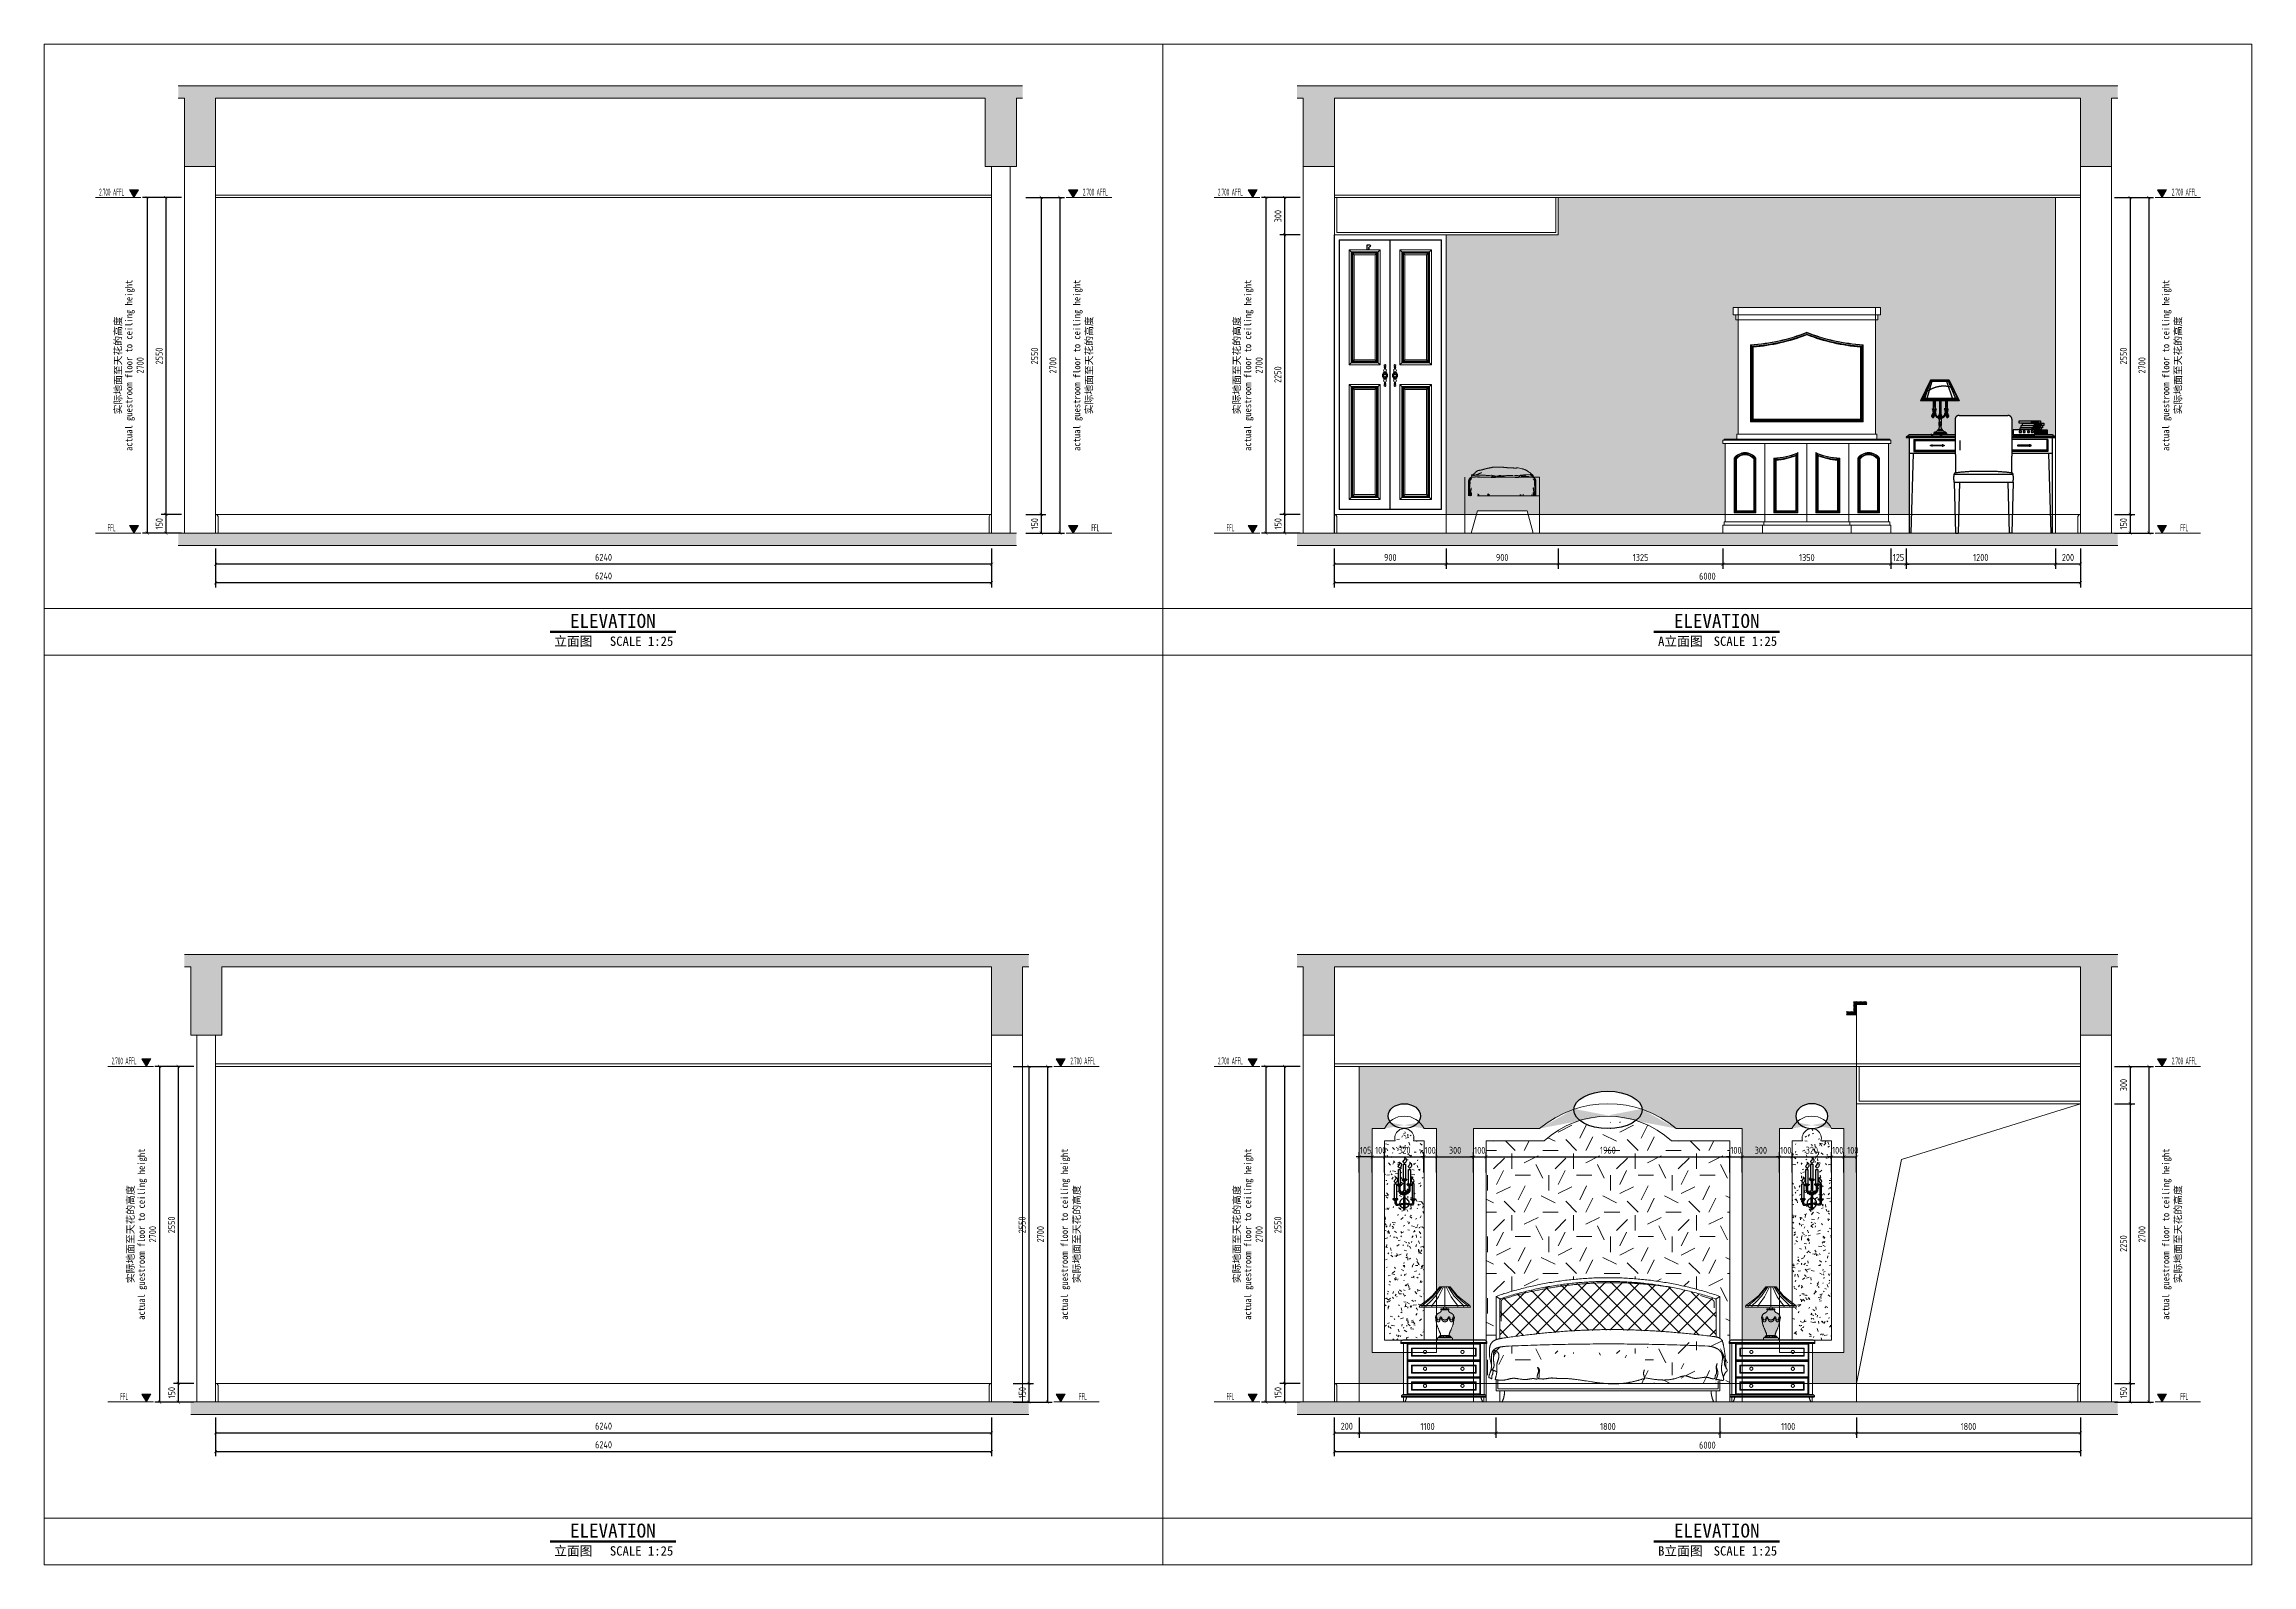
# Model space of a CAD drawing. Header units: millimetres. Extents: x 3162 to 221128, y -144913 to 11496.
# Drawn here: x 39841 to 57596, y -143345 to -131110 of the extents above; entities that cross this region are included whole.
import ezdxf
from ezdxf.enums import TextEntityAlignment as Align

# ---------------------------------------------------------------- set-up
doc = ezdxf.new("R2010")
doc.units = ezdxf.units.MM
doc.header["$LTSCALE"] = 10
for name, pattern in [('CENTER', [50.8, 31.75, -6.35, 6.35, -6.35]), ('DASH', [8.89, 6.35, -2.54]), ('DASHED2', [0.375, 0.25, -0.125]), ('HIDDEN2', [0.1875, 0.125, -0.0625])]:
    doc.linetypes.add(name, pattern=pattern)
doc.layers.get('Defpoints').update_dxf_attribs({"color": 250})
for name, color, linetype, lineweight in [('Contour【轮廓线】', 94, 'Continuous', 0), ('Drawing【图框、表格】', 150, 'Continuous', 0), ('Elevation【立面图库】', 150, 'Continuous', 0), ('FC-Hatch【平面填充】', 250, 'Continuous', 0), ('FF-Fixed【固定家具】', 30, 'Continuous', 0), ('FF-Text【平面文字】', 2, 'Continuous', 0), ('FF-【活动成品家具】', 51, 'Continuous', 0), ('Fine【细线】', 250, 'Continuous', 0), ('Finish【完成面】', 2, 'Continuous', 0), ('Gray【中细线】', 8, 'Continuous', 0), ('RC-dimensions', 44, 'Continuous', 0), ('Wall【立面墙】', 252, 'Continuous', 0)]:
    doc.layers.add(name, color=color, linetype=linetype, lineweight=lineweight)
doc.layers.add('FIXTURE', color=2, linetype='Continuous')
doc.layers.add('WALL_NEW【新建墙体】', color=4, linetype='Continuous')
doc.styles.add('宋体', font='', dxfattribs={"width": 0.8})
doc.styles.add('尺寸标注', font='ARCHS.SHX', dxfattribs={"width": 0.8})
doc.styles.add('标高', font='ARCHS.SHX', dxfattribs={"width": 0.5})
doc.styles.add('线上图名', font='simhei.ttf')
doc.styles.add('线下图名', font='simhei.ttf')
doc.styles.get('宋体').set_extended_font_data('SimSun')
doc.dimstyles.new('海龙1：25', dxfattribs={"dimscale": 25, "dimtxt": 2.25, "dimasz": 1, "dimexe": 1.5, "dimexo": 1, "dimgap": 1, "dimtad": 1, "dimdec": 0, "dimrnd": 5, "dimdsep": 46, "dimtxsty": '尺寸标注', "dimblk": 'ARCHTICK', "dimblk1": 'ARCHTICK', "dimblk2": 'ARCHTICK', "dimcen": 1, "dimclrd": 44, "dimclre": 44, "dimclrt": 2, "dimadec": 0, "dimazin": 0, "dimtfac": 1, "dimtdec": 0, "dimtix": 1, "dimtmove": 2, "dimatfit": 3, "dimldrblk": 'hl_arrow2', "dimfxl": 5, "dimfxlon": 1, "dimarcsym": 0})
pattern_1 = [(225, (0, 812.417), (35.355339, -35.355339), []), (230, (0, 812.42), (-71.726018, 6.275218), [7.5, -82.5]), (175, (0, 812.42), (13.87511, -75.219228), [6, -66]), (280.4514, (-5.98, 812.94), (-57.85092, -68.94393), [6.374, -70.1142]), (226.1842, (-2e-15, 792.42), (-106.724086, 16.55189), [11.25, -123.75]), (276.6356, (-8.89, 793.8), (-93.46626, -97.41178), [9.56105, -105.1713]), (171.1842, (-2e-15, 792.42), (-93.46618, -97.41189), [9, -99]), (201, (-10, 797.42), (-59.690703, 40.261893), [7.5, -82.5]), (146, (-10, 797.42), (-24.33156, -72.515006), [6, -66]), (251.4514, (-14.974, 800.77), (-84.022234, -32.253037), [6.374, -70.1142]), (217.5, (0, 812.417), (-1.2159855, -33.2893854), [0.5, -65.2, 0.5, -67, 0.5, -66.25]), (187.5, (0, 812.417), (-26.306954, -39.441171), [0.5, -38.2, 0.5, -63.7, 0.5, -25.25]), (147.5, (22.3, 812.417), (-53.3822436, 2.255487), [0.5, -25, 0.5, -78, 0.5, -103.5]), (137.5, (32.3, 812.417), (-58.318617, -10.010498), [0.5, -32.5, 0.5, -51.8, 0.5, -73.5])]
pattern_2 = [(225, (0, -432.137), (35.355339, -35.355339), []), (230, (0, -432.14), (-71.726018, 6.275218), [7.5, -82.5]), (175, (0, -432.14), (13.87511, -75.219228), [6, -66]), (280.4514, (-5.98, -431.614), (-57.85092, -68.94393), [6.374, -70.1142]), (226.1842, (-2e-15, -452.14), (-106.724086, 16.55189), [11.25, -123.75]), (276.6356, (-8.89, -450.76), (-93.46626, -97.41178), [9.56105, -105.1713]), (171.1842, (-2e-15, -452.14), (-93.46618, -97.41189), [9, -99]), (201, (-10, -447.14), (-59.690703, 40.261893), [7.5, -82.5]), (146, (-10, -447.14), (-24.33156, -72.515006), [6, -66]), (251.4514, (-14.974, -443.78), (-84.022234, -32.253037), [6.374, -70.1142]), (217.5, (0, -432.137), (-1.2159855, -33.2893854), [0.5, -65.2, 0.5, -67, 0.5, -66.25]), (187.5, (0, -432.137), (-26.306954, -39.441171), [0.5, -38.2, 0.5, -63.7, 0.5, -25.25]), (147.5, (22.3, -432.137), (-53.3822436, 2.255487), [0.5, -25, 0.5, -78, 0.5, -103.5]), (137.5, (32.3, -432.137), (-58.318617, -10.010498), [0.5, -32.5, 0.5, -51.8, 0.5, -73.5])]

msp = doc.modelspace()

# ---------------------------------------------------------------- blocks, each defined once
blk = doc.blocks.new('*U1186')
at = {"color": 2, "linetype": 'Continuous'}
blk.add_lwpolyline([(-17.26, 0, 0.7, 0.7, 0), (23.26, 0, 0.75, 0.75, 0)], format="xyseb", dxfattribs=at)
at = {"color": 2, "style": '线上图名', "flags": 8}
blk.add_attdef('EXISTING_PLAN', text='', height=4.5, dxfattribs=at).set_placement((3, 1.27), align=Align.CENTER)
at = {"color": 2, "style": '线下图名', "flags": 8}
blk.add_attdef('图名1', text='', height=3, dxfattribs=at).set_placement((-15.86, -1.5), align=Align.TOP_LEFT)
blk.add_attdef('比例1', text='', height=3, dxfattribs=at).set_placement((22.44, -1.5), align=Align.TOP_RIGHT)
blk = doc.blocks.new('海龙工具_踢脚线')
blk.add_lwpolyline([(20, 0), (20, 90), (10, 100), (0, 100)])
blk = doc.blocks.new('_ArchTick')
at = {"color": 2, "linetype": 'ByBlock', "const_width": 0.15}
blk.add_lwpolyline([(-0.5, -0.5), (0.5, 0.5)], dxfattribs=at)
blk = doc.blocks.new('*D1750')
at = {"layer": 'Defpoints', "color": 0, "transparency": 16777216}
for p in [(40970, -132344), (40820, -134894), (40970, -134894)]:
    blk.add_point(p, dxfattribs=at)
at = {"layer": 'RC-dimensions', "color": 44, "lineweight": -2, "transparency": 16777216}
for p, q in [((40945, -132344), (40782, -132344)), ((40820, -132344), (40820, -134894)), ((40945, -134894), (40782, -134894))]:
    blk.add_line(p, q, dxfattribs=at)
at = {"layer": 'RC-dimensions', "color": 44, "lineweight": -2, "transparency": 16777216, "xscale": 25, "yscale": 25, "zscale": 25}
for p, rotation in [((40820, -132344), 90), ((40820, -134894), 270)]:
    blk.add_blockref('_ArchTick', p, dxfattribs=dict(at, rotation=rotation))
at = {"layer": 'RC-dimensions', "color": 2, "transparency": 16777216, "insert": (40766, -133619), "char_height": 56.2, "attachment_point": 5, "rotation": 90, "style": '尺寸标注'}
blk.add_mtext('2550', dxfattribs=at)
blk = doc.blocks.new('hl_arrow2')
at = {"color": 2}
blk.add_line((-0.22, 0), (-1, 0), dxfattribs=at)
blk.add_lwpolyline([(-0.22, 0), (-0.86, -0.69), (-0.65, -0.86), (0, 0), (-0.65, 0.86), (-0.86, 0.69)], close=True, dxfattribs=at)
for points in [[(-0.86, 0.69), (-0.65, 0.86), (-0.22, 0), (0, 0)], [(-0.86, -0.69), (-0.65, -0.86), (-0.22, 0), (0, 0)]]:
    blk.add_solid(points, dxfattribs=at)
blk = doc.blocks.new('*D1751')
at = {"layer": 'Defpoints', "color": 0, "transparency": 16777216}
for p in [(40970, -134894), (40820, -135044), (40970, -135044)]:
    blk.add_point(p, dxfattribs=at)
at = {"layer": 'RC-dimensions', "color": 44, "lineweight": -2, "transparency": 16777216}
for p, q in [((40945, -134894), (40782, -134894)), ((40820, -134894), (40820, -135044)), ((40945, -135044), (40782, -135044))]:
    blk.add_line(p, q, dxfattribs=at)
at = {"layer": 'RC-dimensions', "color": 44, "lineweight": -2, "transparency": 16777216, "xscale": 25, "yscale": 25, "zscale": 25}
for p, rotation in [((40820, -134894), 90), ((40820, -135044), 270)]:
    blk.add_blockref('_ArchTick', p, dxfattribs=dict(at, rotation=rotation))
at = {"layer": 'RC-dimensions', "color": 2, "transparency": 16777216, "insert": (40767, -134969), "char_height": 56.2, "attachment_point": 5, "rotation": 90, "style": '尺寸标注'}
blk.add_mtext('150', dxfattribs=at)
blk = doc.blocks.new('*D1752')
at = {"layer": 'Defpoints', "color": 0, "transparency": 16777216}
for p in [(40970, -132344), (40670, -135044), (40970, -135044)]:
    blk.add_point(p, dxfattribs=at)
at = {"layer": 'RC-dimensions', "color": 44, "lineweight": -2, "transparency": 16777216}
for p, q in [((40795, -132344), (40632, -132344)), ((40670, -132344), (40670, -135044)), ((40795, -135044), (40632, -135044))]:
    blk.add_line(p, q, dxfattribs=at)
at = {"layer": 'RC-dimensions', "color": 44, "lineweight": -2, "transparency": 16777216, "xscale": 25, "yscale": 25, "zscale": 25}
for p, rotation in [((40670, -132344), 90), ((40670, -135044), 270)]:
    blk.add_blockref('_ArchTick', p, dxfattribs=dict(at, rotation=rotation))
at = {"layer": 'RC-dimensions', "color": 2, "transparency": 16777216, "insert": (40614, -133694), "char_height": 56.2, "attachment_point": 5, "rotation": 90, "style": '尺寸标注'}
blk.add_mtext('2700', dxfattribs=at)
blk = doc.blocks.new('海龍_立面标识')
at = {"style": '宋体', "width": 0.9, "flags": 8}
blk.add_attdef('FLOOR_HEIGHT', text='', height=2.25, rotation=90, dxfattribs=at).set_placement((0, 0), align=Align.CENTER)
at = {"style": '宋体', "flags": 8}
blk.add_attdef('HEIGHT', text='', height=2.25, rotation=90, dxfattribs=at).set_placement((-3.5, 0), align=Align.CENTER)
blk = doc.blocks.new('hl_Elevation-A2')
blk.add_hatch(color=150).paths.add_polyline_path([(3.74, 2.47), (2.27, 0), (0.8, 2.47)])
at = {"color": 150}
blk.add_line((0, 0), (14.67, 0), dxfattribs=at)
blk.add_lwpolyline([(3.74, 2.47), (2.27, 0), (0.8, 2.47)], close=True, dxfattribs=at)
at = {"color": 2, "style": '标高', "width": 0.8, "flags": 8}
blk.add_attdef('HEIGHT', text='', height=2.25, dxfattribs=at).set_placement((9.42, 1.75), align=Align.MIDDLE_CENTER)
blk = doc.blocks.new('*D1753')
at = {"layer": 'Defpoints', "color": 0, "transparency": 16777216}
for p in [(47710, -132344), (47710, -134894), (47860, -134894)]:
    blk.add_point(p, dxfattribs=at)
at = {"layer": 'RC-dimensions', "color": 44, "lineweight": -2, "transparency": 16777216}
for p, q in [((47735, -132344), (47897, -132344)), ((47860, -132344), (47860, -134894)), ((47735, -134894), (47897, -134894))]:
    blk.add_line(p, q, dxfattribs=at)
at = {"layer": 'RC-dimensions', "color": 44, "lineweight": -2, "transparency": 16777216, "xscale": 25, "yscale": 25, "zscale": 25}
for p, rotation in [((47860, -132344), 90), ((47860, -134894), 270)]:
    blk.add_blockref('_ArchTick', p, dxfattribs=dict(at, rotation=rotation))
at = {"layer": 'RC-dimensions', "color": 2, "transparency": 16777216, "insert": (47806, -133619), "char_height": 56.2, "attachment_point": 5, "rotation": 90, "style": '尺寸标注'}
blk.add_mtext('2550', dxfattribs=at)
blk = doc.blocks.new('*D1754')
at = {"layer": 'Defpoints', "color": 0, "transparency": 16777216}
for p in [(47710, -134894), (47710, -135044), (47860, -135044)]:
    blk.add_point(p, dxfattribs=at)
at = {"layer": 'RC-dimensions', "color": 44, "lineweight": -2, "transparency": 16777216}
for p, q in [((47735, -134894), (47897, -134894)), ((47860, -134894), (47860, -135044)), ((47735, -135044), (47897, -135044))]:
    blk.add_line(p, q, dxfattribs=at)
at = {"layer": 'RC-dimensions', "color": 44, "lineweight": -2, "transparency": 16777216, "xscale": 25, "yscale": 25, "zscale": 25}
for p, rotation in [((47860, -134894), 90), ((47860, -135044), 270)]:
    blk.add_blockref('_ArchTick', p, dxfattribs=dict(at, rotation=rotation))
at = {"layer": 'RC-dimensions', "color": 2, "transparency": 16777216, "insert": (47807, -134969), "char_height": 56.2, "attachment_point": 5, "rotation": 90, "style": '尺寸标注'}
blk.add_mtext('150', dxfattribs=at)
blk = doc.blocks.new('*D1755')
at = {"layer": 'Defpoints', "color": 0, "transparency": 16777216}
for p in [(47710, -132344), (47710, -135044), (48010, -135044)]:
    blk.add_point(p, dxfattribs=at)
at = {"layer": 'RC-dimensions', "color": 44, "lineweight": -2, "transparency": 16777216}
for p, q in [((47885, -132344), (48047, -132344)), ((48010, -132344), (48010, -135044)), ((47885, -135044), (48047, -135044))]:
    blk.add_line(p, q, dxfattribs=at)
at = {"layer": 'RC-dimensions', "color": 44, "lineweight": -2, "transparency": 16777216, "xscale": 25, "yscale": 25, "zscale": 25}
for p, rotation in [((48010, -132344), 90), ((48010, -135044), 270)]:
    blk.add_blockref('_ArchTick', p, dxfattribs=dict(at, rotation=rotation))
at = {"layer": 'RC-dimensions', "color": 2, "transparency": 16777216, "insert": (47954, -133694), "char_height": 56.2, "attachment_point": 5, "rotation": 90, "style": '尺寸标注'}
blk.add_mtext('2700', dxfattribs=at)
blk = doc.blocks.new('*D1756')
at = {"layer": 'Defpoints', "color": 0, "transparency": 16777216}
for p in [(41220, -135144), (47460, -135144), (41220, -135294)]:
    blk.add_point(p, dxfattribs=at)
at = {"layer": 'RC-dimensions', "color": 44, "lineweight": -2, "transparency": 16777216}
for p, q in [((41220, -135169), (41220, -135332)), ((47460, -135169), (47460, -135332)), ((47460, -135294), (41220, -135294))]:
    blk.add_line(p, q, dxfattribs=at)
at = {"layer": 'RC-dimensions', "color": 44, "lineweight": -2, "transparency": 16777216, "xscale": 25, "yscale": 25, "zscale": 25, "rotation": 180}
blk.add_blockref('_ArchTick', (41220, -135294), dxfattribs=at)
at = {"layer": 'RC-dimensions', "color": 44, "lineweight": -2, "transparency": 16777216, "xscale": 25, "yscale": 25, "zscale": 25}
blk.add_blockref('_ArchTick', (47460, -135294), dxfattribs=at)
at = {"layer": 'RC-dimensions', "color": 2, "transparency": 16777216, "insert": (44340, -135239), "char_height": 56.2, "attachment_point": 5, "style": '尺寸标注'}
blk.add_mtext('6240', dxfattribs=at)
blk = doc.blocks.new('*D1757')
at = {"layer": 'Defpoints', "color": 0, "transparency": 16777216}
for p in [(41220, -135144), (47460, -135144), (41220, -135444)]:
    blk.add_point(p, dxfattribs=at)
at = {"layer": 'RC-dimensions', "color": 44, "lineweight": -2, "transparency": 16777216}
for p, q in [((41220, -135319), (41220, -135482)), ((47460, -135444), (41220, -135444)), ((47460, -135319), (47460, -135482))]:
    blk.add_line(p, q, dxfattribs=at)
at = {"layer": 'RC-dimensions', "color": 44, "lineweight": -2, "transparency": 16777216, "xscale": 25, "yscale": 25, "zscale": 25, "rotation": 180}
blk.add_blockref('_ArchTick', (41220, -135444), dxfattribs=at)
at = {"layer": 'RC-dimensions', "color": 44, "lineweight": -2, "transparency": 16777216, "xscale": 25, "yscale": 25, "zscale": 25}
blk.add_blockref('_ArchTick', (47460, -135444), dxfattribs=at)
at = {"layer": 'RC-dimensions', "color": 2, "transparency": 16777216, "insert": (44340, -135389), "char_height": 56.2, "attachment_point": 5, "style": '尺寸标注'}
blk.add_mtext('6240', dxfattribs=at)
blk = doc.blocks.new('*D1758')
at = {"layer": 'Defpoints', "color": 0, "transparency": 16777216}
for p in [(49967, -132344), (49817, -132644), (49967, -132644)]:
    blk.add_point(p, dxfattribs=at)
at = {"layer": 'RC-dimensions', "color": 44, "lineweight": -2, "transparency": 16777216}
for p, q in [((49942, -132344), (49780, -132344)), ((49817, -132344), (49817, -132644)), ((49942, -132644), (49780, -132644))]:
    blk.add_line(p, q, dxfattribs=at)
at = {"layer": 'RC-dimensions', "color": 44, "lineweight": -2, "transparency": 16777216, "xscale": 25, "yscale": 25, "zscale": 25}
for p, rotation in [((49817, -132344), 90), ((49817, -132644), 270)]:
    blk.add_blockref('_ArchTick', p, dxfattribs=dict(at, rotation=rotation))
at = {"layer": 'RC-dimensions', "color": 2, "transparency": 16777216, "insert": (49764, -132494), "char_height": 56.2, "attachment_point": 5, "rotation": 90, "style": '尺寸标注'}
blk.add_mtext('300', dxfattribs=at)
blk = doc.blocks.new('*D1759')
at = {"layer": 'Defpoints', "color": 0, "transparency": 16777216}
for p in [(49967, -134894), (49817, -135044), (49967, -135044)]:
    blk.add_point(p, dxfattribs=at)
at = {"layer": 'RC-dimensions', "color": 44, "lineweight": -2, "transparency": 16777216}
for p, q in [((49942, -134894), (49780, -134894)), ((49817, -134894), (49817, -135044)), ((49942, -135044), (49780, -135044))]:
    blk.add_line(p, q, dxfattribs=at)
at = {"layer": 'RC-dimensions', "color": 44, "lineweight": -2, "transparency": 16777216, "xscale": 25, "yscale": 25, "zscale": 25}
for p, rotation in [((49817, -134894), 90), ((49817, -135044), 270)]:
    blk.add_blockref('_ArchTick', p, dxfattribs=dict(at, rotation=rotation))
at = {"layer": 'RC-dimensions', "color": 2, "transparency": 16777216, "insert": (49764, -134969), "char_height": 56.2, "attachment_point": 5, "rotation": 90, "style": '尺寸标注'}
blk.add_mtext('150', dxfattribs=at)
blk = doc.blocks.new('*D1760')
at = {"layer": 'Defpoints', "color": 0, "transparency": 16777216}
for p in [(49967, -132344), (49667, -135044), (49967, -135044)]:
    blk.add_point(p, dxfattribs=at)
at = {"layer": 'RC-dimensions', "color": 44, "lineweight": -2, "transparency": 16777216}
for p, q in [((49792, -132344), (49630, -132344)), ((49667, -132344), (49667, -135044)), ((49792, -135044), (49630, -135044))]:
    blk.add_line(p, q, dxfattribs=at)
at = {"layer": 'RC-dimensions', "color": 44, "lineweight": -2, "transparency": 16777216, "xscale": 25, "yscale": 25, "zscale": 25}
for p, rotation in [((49667, -132344), 90), ((49667, -135044), 270)]:
    blk.add_blockref('_ArchTick', p, dxfattribs=dict(at, rotation=rotation))
at = {"layer": 'RC-dimensions', "color": 2, "transparency": 16777216, "insert": (49612, -133694), "char_height": 56.2, "attachment_point": 5, "rotation": 90, "style": '尺寸标注'}
blk.add_mtext('2700', dxfattribs=at)
blk = doc.blocks.new('*D1761')
at = {"layer": 'Defpoints', "color": 0, "transparency": 16777216}
for p in [(56467, -132344), (56467, -134894), (56617, -134894)]:
    blk.add_point(p, dxfattribs=at)
at = {"layer": 'RC-dimensions', "color": 44, "lineweight": -2, "transparency": 16777216}
for p, q in [((56492, -132344), (56655, -132344)), ((56617, -132344), (56617, -134894)), ((56492, -134894), (56655, -134894))]:
    blk.add_line(p, q, dxfattribs=at)
at = {"layer": 'RC-dimensions', "color": 44, "lineweight": -2, "transparency": 16777216, "xscale": 25, "yscale": 25, "zscale": 25}
for p, rotation in [((56617, -132344), 90), ((56617, -134894), 270)]:
    blk.add_blockref('_ArchTick', p, dxfattribs=dict(at, rotation=rotation))
at = {"layer": 'RC-dimensions', "color": 2, "transparency": 16777216, "insert": (56563, -133619), "char_height": 56.2, "attachment_point": 5, "rotation": 90, "style": '尺寸标注'}
blk.add_mtext('2550', dxfattribs=at)
blk = doc.blocks.new('*D1762')
at = {"layer": 'Defpoints', "color": 0, "transparency": 16777216}
for p in [(56467, -134894), (56467, -135044), (56617, -135044)]:
    blk.add_point(p, dxfattribs=at)
at = {"layer": 'RC-dimensions', "color": 44, "lineweight": -2, "transparency": 16777216}
for p, q in [((56492, -134894), (56655, -134894)), ((56617, -134894), (56617, -135044)), ((56492, -135044), (56655, -135044))]:
    blk.add_line(p, q, dxfattribs=at)
at = {"layer": 'RC-dimensions', "color": 44, "lineweight": -2, "transparency": 16777216, "xscale": 25, "yscale": 25, "zscale": 25}
for p, rotation in [((56617, -134894), 90), ((56617, -135044), 270)]:
    blk.add_blockref('_ArchTick', p, dxfattribs=dict(at, rotation=rotation))
at = {"layer": 'RC-dimensions', "color": 2, "transparency": 16777216, "insert": (56564, -134969), "char_height": 56.2, "attachment_point": 5, "rotation": 90, "style": '尺寸标注'}
blk.add_mtext('150', dxfattribs=at)
blk = doc.blocks.new('*D1763')
at = {"layer": 'Defpoints', "color": 0, "transparency": 16777216}
for p in [(56467, -132344), (56467, -135044), (56767, -135044)]:
    blk.add_point(p, dxfattribs=at)
at = {"layer": 'RC-dimensions', "color": 44, "lineweight": -2, "transparency": 16777216}
for p, q in [((56642, -132344), (56805, -132344)), ((56767, -132344), (56767, -135044)), ((56642, -135044), (56805, -135044))]:
    blk.add_line(p, q, dxfattribs=at)
at = {"layer": 'RC-dimensions', "color": 44, "lineweight": -2, "transparency": 16777216, "xscale": 25, "yscale": 25, "zscale": 25}
for p, rotation in [((56767, -132344), 90), ((56767, -135044), 270)]:
    blk.add_blockref('_ArchTick', p, dxfattribs=dict(at, rotation=rotation))
at = {"layer": 'RC-dimensions', "color": 2, "transparency": 16777216, "insert": (56712, -133694), "char_height": 56.2, "attachment_point": 5, "rotation": 90, "style": '尺寸标注'}
blk.add_mtext('2700', dxfattribs=at)
blk = doc.blocks.new('*D1764')
at = {"layer": 'Defpoints', "color": 0, "transparency": 16777216}
for p in [(56017, -135144), (56217, -135144), (56017, -135294)]:
    blk.add_point(p, dxfattribs=at)
at = {"layer": 'RC-dimensions', "color": 44, "lineweight": -2, "transparency": 16777216}
for p, q in [((56017, -135169), (56017, -135332)), ((56217, -135169), (56217, -135332)), ((56217, -135294), (56017, -135294))]:
    blk.add_line(p, q, dxfattribs=at)
at = {"layer": 'RC-dimensions', "color": 44, "lineweight": -2, "transparency": 16777216, "xscale": 25, "yscale": 25, "zscale": 25, "rotation": 180}
blk.add_blockref('_ArchTick', (56017, -135294), dxfattribs=at)
at = {"layer": 'RC-dimensions', "color": 44, "lineweight": -2, "transparency": 16777216, "xscale": 25, "yscale": 25, "zscale": 25}
blk.add_blockref('_ArchTick', (56217, -135294), dxfattribs=at)
at = {"layer": 'RC-dimensions', "color": 2, "transparency": 16777216, "insert": (56117, -135240), "char_height": 56.2, "attachment_point": 5, "style": '尺寸标注'}
blk.add_mtext('200', dxfattribs=at)
blk = doc.blocks.new('*D1765')
at = {"layer": 'Defpoints', "color": 0, "transparency": 16777216}
for p in [(50217, -135144), (56217, -135144), (50217, -135444)]:
    blk.add_point(p, dxfattribs=at)
at = {"layer": 'RC-dimensions', "color": 44, "lineweight": -2, "transparency": 16777216}
for p, q in [((50217, -135319), (50217, -135482)), ((56217, -135444), (50217, -135444)), ((56217, -135319), (56217, -135482))]:
    blk.add_line(p, q, dxfattribs=at)
at = {"layer": 'RC-dimensions', "color": 44, "lineweight": -2, "transparency": 16777216, "xscale": 25, "yscale": 25, "zscale": 25, "rotation": 180}
blk.add_blockref('_ArchTick', (50217, -135444), dxfattribs=at)
at = {"layer": 'RC-dimensions', "color": 44, "lineweight": -2, "transparency": 16777216, "xscale": 25, "yscale": 25, "zscale": 25}
blk.add_blockref('_ArchTick', (56217, -135444), dxfattribs=at)
at = {"layer": 'RC-dimensions', "color": 2, "transparency": 16777216, "insert": (53217, -135391), "char_height": 56.2, "attachment_point": 5, "style": '尺寸标注'}
blk.add_mtext('6000', dxfattribs=at)
blk = doc.blocks.new('*D1766')
at = {"layer": 'Defpoints', "color": 0, "transparency": 16777216}
for p in [(41070, -139335), (40920, -141885), (41070, -141885)]:
    blk.add_point(p, dxfattribs=at)
at = {"layer": 'RC-dimensions', "color": 44, "lineweight": -2, "transparency": 16777216}
for p, q in [((41045, -139335), (40882, -139335)), ((40920, -139335), (40920, -141885)), ((41045, -141885), (40882, -141885))]:
    blk.add_line(p, q, dxfattribs=at)
at = {"layer": 'RC-dimensions', "color": 44, "lineweight": -2, "transparency": 16777216, "xscale": 25, "yscale": 25, "zscale": 25}
for p, rotation in [((40920, -139335), 90), ((40920, -141885), 270)]:
    blk.add_blockref('_ArchTick', p, dxfattribs=dict(at, rotation=rotation))
at = {"layer": 'RC-dimensions', "color": 2, "transparency": 16777216, "insert": (40866, -140610), "char_height": 56.2, "attachment_point": 5, "rotation": 90, "style": '尺寸标注'}
blk.add_mtext('2550', dxfattribs=at)
blk = doc.blocks.new('*D1767')
at = {"layer": 'Defpoints', "color": 0, "transparency": 16777216}
for p in [(41070, -141885), (40920, -142035), (41070, -142035)]:
    blk.add_point(p, dxfattribs=at)
at = {"layer": 'RC-dimensions', "color": 44, "lineweight": -2, "transparency": 16777216}
for p, q in [((41045, -141885), (40882, -141885)), ((40920, -141885), (40920, -142035)), ((41045, -142035), (40882, -142035))]:
    blk.add_line(p, q, dxfattribs=at)
at = {"layer": 'RC-dimensions', "color": 44, "lineweight": -2, "transparency": 16777216, "xscale": 25, "yscale": 25, "zscale": 25}
for p, rotation in [((40920, -141885), 90), ((40920, -142035), 270)]:
    blk.add_blockref('_ArchTick', p, dxfattribs=dict(at, rotation=rotation))
at = {"layer": 'RC-dimensions', "color": 2, "transparency": 16777216, "insert": (40867, -141960), "char_height": 56.2, "attachment_point": 5, "rotation": 90, "style": '尺寸标注'}
blk.add_mtext('150', dxfattribs=at)
blk = doc.blocks.new('*D1768')
at = {"layer": 'Defpoints', "color": 0, "transparency": 16777216}
for p in [(41070, -139335), (40770, -142035), (41070, -142035)]:
    blk.add_point(p, dxfattribs=at)
at = {"layer": 'RC-dimensions', "color": 44, "lineweight": -2, "transparency": 16777216}
for p, q in [((40895, -139335), (40732, -139335)), ((40770, -139335), (40770, -142035)), ((40895, -142035), (40732, -142035))]:
    blk.add_line(p, q, dxfattribs=at)
at = {"layer": 'RC-dimensions', "color": 44, "lineweight": -2, "transparency": 16777216, "xscale": 25, "yscale": 25, "zscale": 25}
for p, rotation in [((40770, -139335), 90), ((40770, -142035), 270)]:
    blk.add_blockref('_ArchTick', p, dxfattribs=dict(at, rotation=rotation))
at = {"layer": 'RC-dimensions', "color": 2, "transparency": 16777216, "insert": (40714, -140685), "char_height": 56.2, "attachment_point": 5, "rotation": 90, "style": '尺寸标注'}
blk.add_mtext('2700', dxfattribs=at)
blk = doc.blocks.new('*D1769')
at = {"layer": 'Defpoints', "color": 0, "transparency": 16777216}
for p in [(47610, -139335), (47610, -141885), (47760, -141885)]:
    blk.add_point(p, dxfattribs=at)
at = {"layer": 'RC-dimensions', "color": 44, "lineweight": -2, "transparency": 16777216}
for p, q in [((47635, -139335), (47797, -139335)), ((47760, -139335), (47760, -141885)), ((47635, -141885), (47797, -141885))]:
    blk.add_line(p, q, dxfattribs=at)
at = {"layer": 'RC-dimensions', "color": 44, "lineweight": -2, "transparency": 16777216, "xscale": 25, "yscale": 25, "zscale": 25}
for p, rotation in [((47760, -139335), 90), ((47760, -141885), 270)]:
    blk.add_blockref('_ArchTick', p, dxfattribs=dict(at, rotation=rotation))
at = {"layer": 'RC-dimensions', "color": 2, "transparency": 16777216, "insert": (47706, -140610), "char_height": 56.2, "attachment_point": 5, "rotation": 90, "style": '尺寸标注'}
blk.add_mtext('2550', dxfattribs=at)
blk = doc.blocks.new('*D1770')
at = {"layer": 'Defpoints', "color": 0, "transparency": 16777216}
for p in [(47610, -141885), (47610, -142035), (47760, -142035)]:
    blk.add_point(p, dxfattribs=at)
at = {"layer": 'RC-dimensions', "color": 44, "lineweight": -2, "transparency": 16777216}
for p, q in [((47635, -141885), (47797, -141885)), ((47760, -141885), (47760, -142035)), ((47635, -142035), (47797, -142035))]:
    blk.add_line(p, q, dxfattribs=at)
at = {"layer": 'RC-dimensions', "color": 44, "lineweight": -2, "transparency": 16777216, "xscale": 25, "yscale": 25, "zscale": 25}
for p, rotation in [((47760, -141885), 90), ((47760, -142035), 270)]:
    blk.add_blockref('_ArchTick', p, dxfattribs=dict(at, rotation=rotation))
at = {"layer": 'RC-dimensions', "color": 2, "transparency": 16777216, "insert": (47707, -141960), "char_height": 56.2, "attachment_point": 5, "rotation": 90, "style": '尺寸标注'}
blk.add_mtext('150', dxfattribs=at)
blk = doc.blocks.new('*D1771')
at = {"layer": 'Defpoints', "color": 0, "transparency": 16777216}
for p in [(47610, -139335), (47610, -142035), (47910, -142035)]:
    blk.add_point(p, dxfattribs=at)
at = {"layer": 'RC-dimensions', "color": 44, "lineweight": -2, "transparency": 16777216}
for p, q in [((47785, -139335), (47947, -139335)), ((47910, -139335), (47910, -142035)), ((47785, -142035), (47947, -142035))]:
    blk.add_line(p, q, dxfattribs=at)
at = {"layer": 'RC-dimensions', "color": 44, "lineweight": -2, "transparency": 16777216, "xscale": 25, "yscale": 25, "zscale": 25}
for p, rotation in [((47910, -139335), 90), ((47910, -142035), 270)]:
    blk.add_blockref('_ArchTick', p, dxfattribs=dict(at, rotation=rotation))
at = {"layer": 'RC-dimensions', "color": 2, "transparency": 16777216, "insert": (47854, -140685), "char_height": 56.2, "attachment_point": 5, "rotation": 90, "style": '尺寸标注'}
blk.add_mtext('2700', dxfattribs=at)
blk = doc.blocks.new('*D1772')
at = {"layer": 'Defpoints', "color": 0, "transparency": 16777216}
for p in [(41220, -142135), (47460, -142135), (41220, -142285)]:
    blk.add_point(p, dxfattribs=at)
at = {"layer": 'RC-dimensions', "color": 44, "lineweight": -2, "transparency": 16777216}
for p, q in [((41220, -142160), (41220, -142322)), ((47460, -142160), (47460, -142322)), ((47460, -142285), (41220, -142285))]:
    blk.add_line(p, q, dxfattribs=at)
at = {"layer": 'RC-dimensions', "color": 44, "lineweight": -2, "transparency": 16777216, "xscale": 25, "yscale": 25, "zscale": 25, "rotation": 180}
blk.add_blockref('_ArchTick', (41220, -142285), dxfattribs=at)
at = {"layer": 'RC-dimensions', "color": 44, "lineweight": -2, "transparency": 16777216, "xscale": 25, "yscale": 25, "zscale": 25}
blk.add_blockref('_ArchTick', (47460, -142285), dxfattribs=at)
at = {"layer": 'RC-dimensions', "color": 2, "transparency": 16777216, "insert": (44340, -142229), "char_height": 56.2, "attachment_point": 5, "style": '尺寸标注'}
blk.add_mtext('6240', dxfattribs=at)
blk = doc.blocks.new('*D1773')
at = {"layer": 'Defpoints', "color": 0, "transparency": 16777216}
for p in [(41220, -142135), (47460, -142135), (41220, -142435)]:
    blk.add_point(p, dxfattribs=at)
at = {"layer": 'RC-dimensions', "color": 44, "lineweight": -2, "transparency": 16777216}
for p, q in [((41220, -142310), (41220, -142472)), ((47460, -142310), (47460, -142472)), ((47460, -142435), (41220, -142435))]:
    blk.add_line(p, q, dxfattribs=at)
at = {"layer": 'RC-dimensions', "color": 44, "lineweight": -2, "transparency": 16777216, "xscale": 25, "yscale": 25, "zscale": 25, "rotation": 180}
blk.add_blockref('_ArchTick', (41220, -142435), dxfattribs=at)
at = {"layer": 'RC-dimensions', "color": 44, "lineweight": -2, "transparency": 16777216, "xscale": 25, "yscale": 25, "zscale": 25}
blk.add_blockref('_ArchTick', (47460, -142435), dxfattribs=at)
at = {"layer": 'RC-dimensions', "color": 2, "transparency": 16777216, "insert": (44340, -142379), "char_height": 56.2, "attachment_point": 5, "style": '尺寸标注'}
blk.add_mtext('6240', dxfattribs=at)
blk = doc.blocks.new('*D1774')
at = {"layer": 'Defpoints', "color": 0, "transparency": 16777216}
for p in [(49967, -139335), (49817, -141885), (49967, -141885)]:
    blk.add_point(p, dxfattribs=at)
at = {"layer": 'RC-dimensions', "color": 44, "lineweight": -2, "transparency": 16777216}
for p, q in [((49942, -139335), (49780, -139335)), ((49817, -139335), (49817, -141885)), ((49942, -141885), (49780, -141885))]:
    blk.add_line(p, q, dxfattribs=at)
at = {"layer": 'RC-dimensions', "color": 44, "lineweight": -2, "transparency": 16777216, "xscale": 25, "yscale": 25, "zscale": 25}
for p, rotation in [((49817, -139335), 90), ((49817, -141885), 270)]:
    blk.add_blockref('_ArchTick', p, dxfattribs=dict(at, rotation=rotation))
at = {"layer": 'RC-dimensions', "color": 2, "transparency": 16777216, "insert": (49763, -140610), "char_height": 56.2, "attachment_point": 5, "rotation": 90, "style": '尺寸标注'}
blk.add_mtext('2550', dxfattribs=at)
blk = doc.blocks.new('*D1775')
at = {"layer": 'Defpoints', "color": 0, "transparency": 16777216}
for p in [(49967, -141885), (49817, -142035), (49967, -142035)]:
    blk.add_point(p, dxfattribs=at)
at = {"layer": 'RC-dimensions', "color": 44, "lineweight": -2, "transparency": 16777216}
for p, q in [((49942, -141885), (49780, -141885)), ((49817, -141885), (49817, -142035)), ((49942, -142035), (49780, -142035))]:
    blk.add_line(p, q, dxfattribs=at)
at = {"layer": 'RC-dimensions', "color": 44, "lineweight": -2, "transparency": 16777216, "xscale": 25, "yscale": 25, "zscale": 25}
for p, rotation in [((49817, -141885), 90), ((49817, -142035), 270)]:
    blk.add_blockref('_ArchTick', p, dxfattribs=dict(at, rotation=rotation))
at = {"layer": 'RC-dimensions', "color": 2, "transparency": 16777216, "insert": (49764, -141960), "char_height": 56.2, "attachment_point": 5, "rotation": 90, "style": '尺寸标注'}
blk.add_mtext('150', dxfattribs=at)
blk = doc.blocks.new('*D1776')
at = {"layer": 'Defpoints', "color": 0, "transparency": 16777216}
for p in [(49967, -139335), (49667, -142035), (49967, -142035)]:
    blk.add_point(p, dxfattribs=at)
at = {"layer": 'RC-dimensions', "color": 44, "lineweight": -2, "transparency": 16777216}
for p, q in [((49792, -139335), (49630, -139335)), ((49667, -139335), (49667, -142035)), ((49792, -142035), (49630, -142035))]:
    blk.add_line(p, q, dxfattribs=at)
at = {"layer": 'RC-dimensions', "color": 44, "lineweight": -2, "transparency": 16777216, "xscale": 25, "yscale": 25, "zscale": 25}
for p, rotation in [((49667, -139335), 90), ((49667, -142035), 270)]:
    blk.add_blockref('_ArchTick', p, dxfattribs=dict(at, rotation=rotation))
at = {"layer": 'RC-dimensions', "color": 2, "transparency": 16777216, "insert": (49612, -140685), "char_height": 56.2, "attachment_point": 5, "rotation": 90, "style": '尺寸标注'}
blk.add_mtext('2700', dxfattribs=at)
blk = doc.blocks.new('*D1777')
at = {"layer": 'Defpoints', "color": 0, "transparency": 16777216}
for p in [(56467, -139335), (56467, -139635), (56617, -139635)]:
    blk.add_point(p, dxfattribs=at)
at = {"layer": 'RC-dimensions', "color": 44, "lineweight": -2, "transparency": 16777216}
for p, q in [((56492, -139335), (56655, -139335)), ((56617, -139335), (56617, -139635)), ((56492, -139635), (56655, -139635))]:
    blk.add_line(p, q, dxfattribs=at)
at = {"layer": 'RC-dimensions', "color": 44, "lineweight": -2, "transparency": 16777216, "xscale": 25, "yscale": 25, "zscale": 25}
for p, rotation in [((56617, -139335), 90), ((56617, -139635), 270)]:
    blk.add_blockref('_ArchTick', p, dxfattribs=dict(at, rotation=rotation))
at = {"layer": 'RC-dimensions', "color": 2, "transparency": 16777216, "insert": (56564, -139485), "char_height": 56.2, "attachment_point": 5, "rotation": 90, "style": '尺寸标注'}
blk.add_mtext('300', dxfattribs=at)
blk = doc.blocks.new('*D1778')
at = {"layer": 'Defpoints', "color": 0, "transparency": 16777216}
for p in [(56467, -141885), (56467, -142035), (56617, -142035)]:
    blk.add_point(p, dxfattribs=at)
at = {"layer": 'RC-dimensions', "color": 44, "lineweight": -2, "transparency": 16777216}
for p, q in [((56492, -141885), (56655, -141885)), ((56617, -141885), (56617, -142035)), ((56492, -142035), (56655, -142035))]:
    blk.add_line(p, q, dxfattribs=at)
at = {"layer": 'RC-dimensions', "color": 44, "lineweight": -2, "transparency": 16777216, "xscale": 25, "yscale": 25, "zscale": 25}
for p, rotation in [((56617, -141885), 90), ((56617, -142035), 270)]:
    blk.add_blockref('_ArchTick', p, dxfattribs=dict(at, rotation=rotation))
at = {"layer": 'RC-dimensions', "color": 2, "transparency": 16777216, "insert": (56564, -141960), "char_height": 56.2, "attachment_point": 5, "rotation": 90, "style": '尺寸标注'}
blk.add_mtext('150', dxfattribs=at)
blk = doc.blocks.new('*D1779')
at = {"layer": 'Defpoints', "color": 0, "transparency": 16777216}
for p in [(56467, -139335), (56467, -142035), (56767, -142035)]:
    blk.add_point(p, dxfattribs=at)
at = {"layer": 'RC-dimensions', "color": 44, "lineweight": -2, "transparency": 16777216}
for p, q in [((56642, -139335), (56805, -139335)), ((56767, -139335), (56767, -142035)), ((56642, -142035), (56805, -142035))]:
    blk.add_line(p, q, dxfattribs=at)
at = {"layer": 'RC-dimensions', "color": 44, "lineweight": -2, "transparency": 16777216, "xscale": 25, "yscale": 25, "zscale": 25}
for p, rotation in [((56767, -139335), 90), ((56767, -142035), 270)]:
    blk.add_blockref('_ArchTick', p, dxfattribs=dict(at, rotation=rotation))
at = {"layer": 'RC-dimensions', "color": 2, "transparency": 16777216, "insert": (56712, -140685), "char_height": 56.2, "attachment_point": 5, "rotation": 90, "style": '尺寸标注'}
blk.add_mtext('2700', dxfattribs=at)
blk = doc.blocks.new('*D1780')
at = {"layer": 'Defpoints', "color": 0, "transparency": 16777216}
for p in [(54417, -142135), (56217, -142135), (54417, -142285)]:
    blk.add_point(p, dxfattribs=at)
at = {"layer": 'RC-dimensions', "color": 44, "lineweight": -2, "transparency": 16777216}
for p, q in [((54417, -142160), (54417, -142322)), ((56217, -142160), (56217, -142322)), ((56217, -142285), (54417, -142285))]:
    blk.add_line(p, q, dxfattribs=at)
at = {"layer": 'RC-dimensions', "color": 44, "lineweight": -2, "transparency": 16777216, "xscale": 25, "yscale": 25, "zscale": 25, "rotation": 180}
blk.add_blockref('_ArchTick', (54417, -142285), dxfattribs=at)
at = {"layer": 'RC-dimensions', "color": 44, "lineweight": -2, "transparency": 16777216, "xscale": 25, "yscale": 25, "zscale": 25}
blk.add_blockref('_ArchTick', (56217, -142285), dxfattribs=at)
at = {"layer": 'RC-dimensions', "color": 2, "transparency": 16777216, "insert": (55317, -142232), "char_height": 56.2, "attachment_point": 5, "style": '尺寸标注'}
blk.add_mtext('1800', dxfattribs=at)
blk = doc.blocks.new('*D1781')
at = {"layer": 'Defpoints', "color": 0, "transparency": 16777216}
for p in [(50217, -142135), (56217, -142135), (50217, -142435)]:
    blk.add_point(p, dxfattribs=at)
at = {"layer": 'RC-dimensions', "color": 44, "lineweight": -2, "transparency": 16777216}
for p, q in [((50217, -142310), (50217, -142472)), ((56217, -142310), (56217, -142472)), ((56217, -142435), (50217, -142435))]:
    blk.add_line(p, q, dxfattribs=at)
at = {"layer": 'RC-dimensions', "color": 44, "lineweight": -2, "transparency": 16777216, "xscale": 25, "yscale": 25, "zscale": 25, "rotation": 180}
blk.add_blockref('_ArchTick', (50217, -142435), dxfattribs=at)
at = {"layer": 'RC-dimensions', "color": 44, "lineweight": -2, "transparency": 16777216, "xscale": 25, "yscale": 25, "zscale": 25}
blk.add_blockref('_ArchTick', (56217, -142435), dxfattribs=at)
at = {"layer": 'RC-dimensions', "color": 2, "transparency": 16777216, "insert": (53217, -142382), "char_height": 56.2, "attachment_point": 5, "style": '尺寸标注'}
blk.add_mtext('6000', dxfattribs=at)
blk = doc.blocks.new('海龙_12069721')
at = {"color": 8}
for p, q in [((-151, 29), (-151, 51)), ((-148, 30), (-148, 50)), ((-132, 53), (-132, 27)), ((-59, 23), (-59, 57)), ((-29, 70), (-46, 40)), ((-29, 70), (-46, 40)), ((-46, 40), (-28, 40)), ((-46, 40), (-29, 10)), ((-46, 40), (-29, 10)), ((-23, 79), (-45, 40)), ((-23, 79), (-45, 40)), ((-45, 40), (-23, 1)), ((-45, 40), (-23, 1)), ((-21, 76), (-42, 40)), ((-21, 76), (-42, 40)), ((-21, 76), (-42, 40)), ((-42, 40), (-21, 4)), ((-42, 40), (-21, 4)), ((-42, 40), (-21, 4)), ((-20, 75), (-41, 40)), ((-41, 40), (-20, 5)), ((-14, 64), (-28, 40)), ((-14, 64), (-28, 40)), ((-28, 40), (-14, 16)), ((-28, 40), (-14, 16)), ((-21, 76), (-23, 80)), ((0, 80), (-23, 80)), ((0, 79), (-23, 79)), ((0, 79), (-23, 79)), ((-23, 0), (-20, 5)), ((-23, 1), (0, 1)), ((-23, 1), (0, 1)), ((-23, 0), (0, 0)), ((-14, 64), (-21, 76)), ((0, 76), (-21, 76)), ((0, 76), (-21, 76)), ((0, 76), (-21, 76)), ((-21, 4), (0, 4)), ((-21, 4), (0, 4)), ((-21, 4), (0, 4)), ((0, 75), (-20, 75)), ((-20, 5), (-14, 16)), ((-20, 5), (0, 5)), ((0, 64), (-14, 64)), ((0, 64), (-14, 64)), ((-14, 16), (0, 16)), ((-14, 16), (0, 16)), ((0, 80), (23, 80)), ((0, 79), (23, 79)), ((0, 79), (23, 79)), ((0, 76), (21, 76)), ((0, 76), (21, 76)), ((0, 76), (21, 76)), ((0, 75), (20, 75)), ((0, 64), (14, 64)), ((0, 64), (14, 64)), ((14, 16), (0, 16)), ((14, 16), (0, 16)), ((20, 5), (0, 5)), ((21, 4), (0, 4)), ((21, 4), (0, 4)), ((21, 4), (0, 4)), ((23, 1), (0, 1)), ((23, 1), (0, 1)), ((23, 0), (0, 0)), ((14, 64), (21, 76)), ((14, 64), (28, 40)), ((14, 64), (28, 40)), ((28, 40), (14, 16)), ((28, 40), (14, 16)), ((20, 5), (14, 16)), ((20, 75), (41, 40)), ((41, 40), (20, 5)), ((23, 0), (20, 5)), ((21, 76), (23, 80)), ((21, 76), (42, 40)), ((21, 76), (42, 40)), ((21, 76), (42, 40)), ((42, 40), (21, 4)), ((42, 40), (21, 4)), ((42, 40), (21, 4)), ((23, 79), (45, 40)), ((23, 79), (45, 40)), ((45, 40), (23, 1)), ((45, 40), (23, 1)), ((46, 40), (28, 40)), ((29, 70), (46, 40)), ((29, 70), (46, 40)), ((46, 40), (29, 10)), ((46, 40), (29, 10)), ((132, 53), (132, 27)), ((148, 30), (148, 50)), ((151, 29), (151, 51))]:
    blk.add_line(p, q, dxfattribs=at)
for p, q in [((-29, 10), (-37, 10)), ((-36, 70), (-29, 70)), ((-29, 70), (-23, 80)), ((-29, 10), (-23, 0)), ((0, 80), (-23, 80)), ((-23, 0), (0, 0)), ((0, 80), (23, 80)), ((23, 0), (0, 0)), ((23, 80), (29, 70)), ((29, 10), (23, 0)), ((36, 70), (29, 70)), ((29, 10), (37, 10)), ((59, 23), (59, 57))]:
    blk.add_line(p, q)
blk.add_circle((0, 40), 19, dxfattribs=at)
for centre, radius, start, end in [((-161, 41), 14.4, 47.2971, 178.312), ((-161, 39), 14.3, 172.4337, 314.0909), ((-143, 70), 20.4, 246.5069, 302.2493), ((-143, 10), 20.4, 57.7507, 113.4931), ((-116, 80), 32, 239.9857, 329.9355), ((-117, 1), 31, 25.6814, 120.798), ((-40, 190), 134, 248.6812, 261.5997), ((-50, -56), 80.2, 96.519, 118.5672), ((-62, 88), 31.4, 274.8777, 325.5967), ((-62, -7), 30.5, 33.4827, 85.1671), ((62, 88), 31.4, 214.4033, 265.1223), ((62, -7), 30.5, 94.8329, 146.5173), ((40, 190), 134, 278.4003, 291.3188), ((50, -56), 80.2, 61.4328, 83.481), ((116, 80), 32, 210.0645, 300.0143), ((117, 1), 31, 59.202, 154.3186), ((143, 70), 20.4, 237.7507, 293.4931), ((143, 10), 20.4, 66.5069, 122.2493), ((161, 41), 14.4, 1.688, 132.7029), ((161, 39), 14.3, 225.9091, 7.5663)]:
    blk.add_arc(centre, radius, start, end)
blk = doc.blocks.new('海龙_05129096')
at = {"rotation": 270}
blk.add_blockref('海龙_12069721', (-40, 0), dxfattribs=at)
blk = doc.blocks.new('海龙_08273189')
at = {"layer": 'Defpoints'}
blk.add_lwpolyline([(-172, 1092, -0.666667), (-172, 1080), (-184, 1080), (-184, 1120), (-164, 1120, -0.75), (-164, 1104), (-164, 1100, 0.456282)], format="xyb", close=True, dxfattribs=at)
at = {"layer": 'FF-Fixed【固定家具】', "color": 8}
blk.add_line((0, 1160), (0, -1010), dxfattribs=at)
at = {"layer": 'FF-Fixed【固定家具】'}
for points in [[(-448, 1200), (453, 1200), (453, -1050), (-448, -1050)], [(-408, 1160), (413, 1160), (413, -1010), (-408, -1010)], [(-406, 1158), (-2, 1158), (-2, -1008), (-406, -1008)], [(-328, 1080), (-80, 1080), (-80, 155), (-328, 155)], [(411, 1158), (2, 1158), (2, -1008), (411, -1008)], [(333, 1080), (80, 1080), (80, 155), (333, 155)], [(-288, 1040), (-120, 1040), (-120, 195), (-288, 195)], [(293, 1040), (120, 1040), (120, 195), (293, 195)], [(-328, -930), (-80, -930), (-80, -5), (-328, -5)], [(-288, -890), (-120, -890), (-120, -45), (-288, -45)], [(333, -930), (80, -930), (80, -5), (333, -5)], [(293, -890), (120, -890), (120, -45), (293, -45)], [(-448, -1050), (453, -1050), (453, -1200), (-448, -1200)]]:
    blk.add_lwpolyline(points, close=True, dxfattribs=at)
at = {"layer": 'Fine【细线】'}
for p, q in [((-328, 1080), (-288, 1040)), ((-80, 1080), (-120, 1040)), ((80, 1080), (120, 1040)), ((333, 1080), (293, 1040)), ((-328, 155), (-288, 195)), ((-80, 155), (-120, 195)), ((80, 155), (120, 195)), ((333, 155), (293, 195)), ((-328, -5), (-288, -45)), ((-80, -5), (-120, -45)), ((80, -5), (120, -45)), ((333, -5), (293, -45)), ((-328, -930), (-288, -890)), ((-80, -930), (-120, -890)), ((80, -930), (120, -890)), ((333, -930), (293, -890))]:
    blk.add_line(p, q, dxfattribs=at)
for points in [[(-312, 1064), (-96, 1064), (-96, 171), (-312, 171)], [(-307, 1060), (-100, 1060), (-100, 175), (-307, 175)], [(-300, 1052), (-108, 1052), (-108, 183), (-300, 183)], [(317, 1064), (96, 1064), (96, 171), (317, 171)], [(312, 1060), (100, 1060), (100, 175), (312, 175)], [(305, 1052), (108, 1052), (108, 183), (305, 183)], [(-312, -914), (-96, -914), (-96, -21), (-312, -21)], [(-307, -910), (-100, -910), (-100, -25), (-307, -25)], [(-300, -902), (-108, -902), (-108, -33), (-300, -33)], [(317, -914), (96, -914), (96, -21), (317, -21)], [(312, -910), (100, -910), (100, -25), (312, -25)], [(305, -902), (108, -902), (108, -33), (305, -33)]]:
    blk.add_lwpolyline(points, close=True, dxfattribs=at)
at = {"layer": 'FF-Fixed【固定家具】', "color": 8, "yscale": 0.5, "zscale": 0.5}
for p, xscale in [((-40, 68), 0.5), ((40, 68), -0.5)]:
    blk.add_blockref('海龙_05129096', p, dxfattribs=dict(at, xscale=xscale))
blk = doc.blocks.new('立面11165974')
at = {"layer": 'FIXTURE', "linetype": 'HIDDEN2', "ltscale": 600}
h = blk.add_hatch(dxfattribs=at)
h.set_pattern_fill('ANSI31', color=8, scale=43.2, angle=315, style=0)
h.set_pattern_definition([(180, (73999.111, -28892.829), (-2e-15, 6.6), [])])
h.paths.add_polyline_path([(412, 750), (412, 789), (508, 789), (508, 750)])
at = {"layer": 'FIXTURE', "color": 8, "linetype": 'HIDDEN2', "ltscale": 600}
for p, q in [((-385, 1169), (-461, 1010)), ((-168, 1014), (-460, 1014)), ((-173, 1025), (-454, 1025)), ((-175, 1029), (-452, 1029)), ((-384, 1169), (-447, 1010)), ((-381, 1169), (-435, 1010)), ((-372, 1169), (-417, 1010)), ((-237, 1158), (-391, 1158)), ((-242, 1169), (-385, 1169)), ((-241, 1166), (-385, 1166)), ((-265, 1169), (-211, 1010)), ((-253, 1169), (-185, 1010)), ((-244, 1169), (-170, 1010)), ((-242, 1169), (-166, 1010)), ((-166, 1010), (-461, 1010)), ((-370, 947), (-370, 951)), ((-370, 951), (-342, 951)), ((-370, 947), (-342, 947)), ((-370, 914), (-370, 910)), ((-370, 914), (-343, 914)), ((-370, 910), (-343, 910)), ((-368, 947), (-364, 914)), ((-363, 1010), (-363, 951)), ((-362, 1010), (-362, 960)), ((-361, 1010), (-361, 961)), ((-357, 1010), (-357, 963)), ((-353, 1010), (-353, 963)), ((-349, 1010), (-349, 951)), ((-344, 947), (-348, 914)), ((-343, 914), (-343, 910)), ((-342, 951), (-342, 947)), ((-298, 894), (-323, 894)), ((-297, 885), (-323, 885)), ((-302, 878), (-319, 878)), ((-319, 871), (-319, 847)), ((-302, 871), (-319, 871)), ((-302, 847), (-319, 847)), ((-302, 844), (-319, 844)), ((-318, 906), (-303, 906)), ((-304, 911), (-317, 911)), ((-303, 909), (-317, 909)), ((-304, 905), (-317, 905)), ((-316, 1010), (-316, 913)), ((-313, 1010), (-313, 940)), ((-310, 1010), (-310, 940)), ((-307, 1010), (-307, 939)), ((-306, 1010), (-306, 937)), ((-306, 1010), (-306, 937)), ((-305, 1010), (-305, 913)), ((-302, 871), (-302, 847)), ((-250, 951), (-279, 951)), ((-279, 951), (-278, 947)), ((-251, 947), (-278, 947)), ((-251, 914), (-278, 914)), ((-278, 914), (-278, 910)), ((-251, 910), (-278, 910)), ((-276, 947), (-272, 914)), ((-271, 1010), (-271, 951)), ((-267, 1010), (-267, 963)), ((-263, 1010), (-263, 963)), ((-260, 1010), (-260, 961)), ((-259, 1010), (-259, 960)), ((-258, 1010), (-258, 951)), ((-253, 947), (-257, 914)), ((-251, 947), (-250, 951)), ((-251, 914), (-251, 910)), ((-166, 900), (207, 900)), ((294, 840), (294, 857)), ((294, 857), (457, 857)), ((457, 857), (457, 840)), ((-568, 736), (-196, 736)), ((-568, 730), (-196, 730)), ((-556, 742), (-196, 742)), ((-196, 750), (-548, 750)), ((-513, 715), (-196, 715)), ((-505, 707), (-513, 715)), ((-513, 715), (-513, 625)), ((-505, 707), (-196, 707)), ((-505, 707), (-505, 633)), ((-384, 759), (-380, 752)), ((-358, 755), (-361, 750)), ((-358, 764), (-263, 764)), ((-262, 755), (-358, 755)), ((-264, 766), (-357, 766)), ((-284, 779), (-337, 779)), ((-289, 781), (-332, 781)), ((-302, 840), (-319, 840)), ((-302, 827), (-319, 827)), ((-302, 793), (-319, 793)), ((-302, 793), (-319, 793)), ((-317, 755), (-314, 750)), ((-305, 820), (-316, 820)), ((-292, 759), (-295, 752)), ((-161, 707), (-161, 633)), ((548, 750), (237, 750)), ((237, 742), (556, 742)), ((237, 736), (568, 736)), ((237, 730), (568, 730)), ((513, 715), (237, 715)), ((248, 789), (248, 750)), ((412, 789), (248, 789)), ((248, 750), (412, 750)), ((457, 840), (294, 840)), ((300, 789), (300, 806)), ((300, 806), (462, 806)), ((462, 789), (300, 789)), ((309, 806), (309, 823)), ((309, 823), (471, 823)), ((471, 806), (309, 806)), ((318, 823), (318, 840)), ((318, 840), (481, 840)), ((481, 823), (318, 823)), ((412, 789), (508, 789)), ((412, 750), (412, 789)), ((412, 750), (412, 789)), ((508, 750), (412, 750)), ((462, 806), (462, 789)), ((471, 823), (471, 806)), ((481, 840), (481, 823)), ((505, 707), (513, 715)), ((505, 707), (505, 633)), ((508, 789), (508, 750)), ((513, 715), (513, 625)), ((-548, 610), (-195, 610)), ((-518, 610), (-534, 0)), ((-505, 633), (-513, 625)), ((-513, 625), (-195, 625)), ((-505, 633), (-195, 633)), ((505, 633), (236, 633)), ((513, 625), (236, 625)), ((236, 610), (548, 610)), ((505, 633), (513, 625)), ((518, 610), (534, 0)), ((-204, 450), (246, 450)), ((-204, 390), (246, 390)), ((-204, 390), (-194, 0)), ((-164, 390), (-174, 0)), ((206, 390), (216, 0)), ((246, 390), (236, 0)), ((-534, 0), (-548, 0)), ((-194, 0), (-174, 0)), ((236, 0), (216, 0)), ((548, 0), (534, 0))]:
    blk.add_line(p, q, dxfattribs=at)
for points in [[(-323, 885, -0.340587), (-344, 893, 0.384394), (-365, 902, 0.620613), (-366, 892, 0.76288), (-360, 898, -0.648297), (-363, 884, -0.619916), (-374, 902, -0.312683), (-359, 910, -0.218759), (-335, 894, 0.419793), (-323, 894, 3.372215)], [(-317, 905, 0.278975), (-321, 902, 0.097725), (-323, 882, 0.262233), (-319, 878)], [(-319, 878, 0.910362), (-319, 871)], [(-319, 847, -0.705081), (-319, 844, 0.732868), (-319, 840, -0.498421), (-318, 836, 0.158011), (-320, 826)], [(-316, 913, -0.414419), (-317, 911, 0.414675), (-317, 909, 0.367029), (-318, 906, 0.894042), (-317, 905, 0.071876)], [(-305, 913, 0.414419), (-304, 911, -0.414675), (-303, 909, -0.367029), (-303, 906, -0.894042), (-304, 905, -0.071876)], [(-304, 905, -0.278975), (-299, 902, -0.097725), (-298, 882, -0.262233), (-302, 878)], [(-302, 847, 0.705081), (-302, 844, -0.732868), (-302, 840, 0.498421), (-303, 836, -0.158011), (-301, 826)], [(-302, 878, -0.910362), (-302, 871)], [(-297, 885, 0.340587), (-277, 893, -0.384394), (-255, 902, -0.620613), (-255, 892, -0.76288), (-260, 898, 0.648297), (-258, 884, 0.619916), (-247, 902, 0.312683), (-262, 910, 0.218759), (-286, 894, -0.419793), (-298, 894, -3.372215)], [(-319, 793, 0.254708), (-328, 790, 0.149285), (-331, 783, -0.367808), (-333, 781, 0.20011), (-337, 779, -0.198536), (-351, 772, 0.352001), (-353, 770, -0.314681), (-357, 766, 0.451111), (-358, 763), (-358, 755)], [(-316, 820, -0.447563), (-316, 817, 0.234906), (-317, 806, -0.341212), (-318, 803, 0.474969), (-319, 793, 0.401145)], [(-320, 826, 0.27681), (-316, 820)], [(-301, 826, -0.27681), (-305, 820)], [(-305, 820, 0.447563), (-304, 817, -0.234906), (-303, 806, 0.341212), (-302, 803, -0.474969), (-302, 793, -0.401145)], [(-302, 793, -0.254708), (-293, 790, -0.149285), (-290, 783, 0.367808), (-288, 781, -0.20011), (-284, 779, 0.198536), (-270, 772, -0.352001), (-267, 770, 0.314681), (-264, 766, -0.451111), (-262, 763), (-262, 755)]]:
    blk.add_lwpolyline(points, format="xyb", dxfattribs=at)
for points in [[(395, 851), (395, 845), (387, 845), (387, 851)], [(410, 851), (410, 845), (401, 845), (401, 851)], [(426, 851), (426, 845), (418, 845), (418, 851)], [(441, 851), (441, 845), (432, 845), (432, 851)], [(-378, 676), (-370, 676), (-370, 664), (-378, 664)], [(-288, 676), (-296, 676), (-296, 664), (-288, 664)], [(288, 676), (296, 676), (296, 664), (288, 664)], [(293, 779), (293, 768), (311, 768), (311, 779)], [(323, 779), (323, 768), (340, 768), (340, 779)], [(356, 779), (356, 768), (373, 768), (373, 779)], [(378, 676), (370, 676), (370, 664), (378, 664)], [(385, 779), (385, 768), (403, 768), (403, 779)], [(401, 799), (401, 794), (392, 794), (392, 799)], [(410, 816), (410, 811), (402, 811), (402, 816)], [(415, 799), (415, 794), (407, 794), (407, 799)], [(419, 834), (419, 828), (411, 828), (411, 834)], [(425, 816), (425, 811), (416, 811), (416, 816)], [(432, 799), (432, 794), (423, 794), (423, 799)], [(434, 834), (434, 828), (425, 828), (425, 834)], [(441, 816), (441, 811), (432, 811), (432, 816)], [(446, 799), (446, 794), (438, 794), (438, 799)], [(450, 834), (450, 828), (441, 828), (441, 834)], [(455, 816), (455, 811), (447, 811), (447, 816)], [(464, 834), (464, 828), (456, 828), (456, 834)]]:
    blk.add_lwpolyline(points, close=True, dxfattribs=at)
for points in [[(-548, 730), (-548, 0)], [(548, 0), (548, 730)], [(-378, 667), (-385, 667), (-385, 673), (-378, 673)], [(-370, 673), (-296, 673)], [(-296, 667), (-370, 667)], [(-288, 673), (-281, 673), (-281, 667), (-288, 667)], [(288, 673), (281, 673), (281, 667), (288, 667)], [(370, 673), (296, 673)], [(296, 667), (370, 667)], [(378, 667), (385, 667), (385, 673), (378, 673)]]:
    blk.add_lwpolyline(points, dxfattribs=at)
for centre, radius in [((-356, 938), 5.88), ((-356, 923), 5.88), ((-356, 938), 5.16), ((-356, 923), 5.16), ((-265, 938), 5.88), ((-265, 938), 5.16), ((-265, 923), 5.88), ((-265, 923), 5.16)]:
    blk.add_circle(centre, radius, dxfattribs=at)
for centre, radius, start, end in [((-283, 905), 218, 72.0195, 135.7427), ((-353, 952), 12, 71.3744, 143.3848), ((-313, 928), 12, 44.1677, 100.389), ((-267, 952), 12, 36.6152, 108.6256), ((-166, 870), 30, 90, 180.0812), ((207, 870), 30, 359.9188, 90), ((-568, 733), 3, 90, 270), ((-554, 723), 18.9, 95.8103, 137.3198), ((-546, 740), 9.77, 99.6111, 170.3889), ((-338, 1051), 302, 261.9373, 265.496), ((-338, 1051), 302, 274.4954, 278.053), ((546, 740), 9.77, 9.6111, 80.3889), ((554, 723), 18.9, 42.6802, 84.1897), ((568, 733), 3, 270, 90), ((-40, 420), 168, 169.6902, 190.3098), ((-194, 450), 10, 90, 180), ((-4, -1067), 1539, 89.0714, 97.0957), ((45, -1067), 1539, 82.9043, 90.9286), ((236, 450), 10, 0, 90), ((81, 420), 168, 349.6902, 10.3098)]:
    blk.add_arc(centre, radius, start, end, dxfattribs=at)
for points in [[(-196, 870), (-196, 611), (-193, 513), (-194, 461), (-194, 460)], [(237, 870), (237, 611), (234, 513), (235, 461), (236, 460)]]:
    blk.add_open_spline(points, degree=3, knots=[190.757336, 190.757336, 190.757336, 190.757336, 485.422582, 489.783267, 489.783267, 489.783267, 489.783267], dxfattribs=at)
blk = doc.blocks.new('海龙_05146770')
at = {"layer": 'FF-【活动成品家具】'}
for p, q in [((-740, 420), (740, 420)), ((-750, 380), (750, 380)), ((-750, -350), (750, -350)), ((-740, -320), (740, -320)), ((-750, -420), (750, -420))]:
    blk.add_line(p, q, dxfattribs=at)
at = {"layer": 'FF-【活动成品家具】', "color": 8}
for p, q in [((-740, 410), (740, 410)), ((-650, 250), (-630, 243)), ((-455, 250), (-475, 243)), ((-295, -240), (-275, 231)), ((-80, 300), (-100, 270)), ((-80, 300), (-100, -220)), ((80, 300), (100, 270)), ((80, 300), (100, -220)), ((295, -240), (275, 231)), ((455, 250), (475, 243)), ((650, 250), (630, 243)), ((-650, -240), (-630, -220)), ((-455, -240), (-475, -220)), ((-80, -240), (-275, -220)), ((80, -240), (275, -220)), ((455, -240), (475, -220)), ((650, -240), (630, -220))]:
    blk.add_line(p, q, dxfattribs=at)
at = {"layer": 'FF-【活动成品家具】'}
for points in [[(-750, 380), (-750, 410), (-740, 410), (-740, 420)], [(750, 380), (750, 410), (740, 410), (740, 420)], [(-750, -420), (-750, -350), (-740, -350), (-740, -320), (-730, -320), (-730, 380)], [(-395, -420), (-395, -350), (-385, -350), (-385, -320), (-375, -320), (-375, 380)], [(395, -420), (395, -350), (385, -350), (385, -320), (375, -320), (375, 380)], [(750, -420), (750, -350), (740, -350), (740, -320), (730, -320), (730, 380)]]:
    blk.add_lwpolyline(points, dxfattribs=at)
for points in [[(-730, 380), (-375, 380), (-375, -320), (-730, -320)], [(-730, 380), (-375, 380), (-375, -320), (-730, -320)], [(-375, 380), (0, 380), (0, -320), (-375, -320)]]:
    blk.add_lwpolyline(points, close=True, dxfattribs=at)
for points in [[(-455, 250), (-455, -240), (-650, -240), (-650, 250, -0.51712)], [(650, 250), (650, -240), (455, -240), (455, 250, -0.51712)]]:
    blk.add_lwpolyline(points, format="xyb", close=True, dxfattribs=at)
at = {"layer": 'FF-【活动成品家具】', "color": 8}
for points in [[(-458, 249), (-458, -237), (-647, -237), (-647, 249, -0.512547)], [(-460, 249), (-460, -235), (-645, -235), (-645, 249, -0.509313)], [(-468, 246), (-468, -227), (-637, -227), (-637, 246, -0.493022)], [(-470, 245), (-470, -225), (-635, -225), (-635, 245, -0.489692)], [(-475, 243), (-475, -220), (-630, -220), (-630, 243, -0.479414)], [(-475, 243), (-475, -220), (-630, -220), (-630, 243, -0.478825)], [(-83, 296), (-83, -237), (-292, -237), (-292, 247, 0.092778)], [(-85, 293), (-85, -235), (-290, -235), (-290, 246, 0.090816)], [(-93, 280), (-93, -227), (-282, -227), (-282, 237, 0.081761)], [(-95, 278), (-95, -225), (-280, -225), (-280, 236, 0.080064)], [(-100, 270), (-100, -220), (-275, -220), (-275, 231, 0.07512)], [(-100, 270), (-100, -220), (-275, -220), (-275, 231, 0.074849)], [(83, 296), (83, -237), (292, -237), (292, 247, -0.092778)], [(85, 293), (85, -235), (290, -235), (290, 246, -0.090816)], [(93, 280), (93, -227), (282, -227), (282, 237, -0.081761)], [(95, 278), (95, -225), (280, -225), (280, 236, -0.080064)], [(100, 270), (100, -220), (275, -220), (275, 231, -0.07512)], [(100, 270), (100, -220), (275, -220), (275, 231, -0.074849)], [(647, 249), (647, -237), (458, -237), (458, 249, -0.512547)], [(645, 249), (645, -235), (460, -235), (460, 249, -0.509313)], [(637, 246), (637, -227), (468, -227), (468, 246, -0.493022)], [(635, 245), (635, -225), (470, -225), (470, 245, -0.489692)], [(630, 243), (630, -220), (475, -220), (475, 243, -0.479414)], [(630, 243), (630, -220), (475, -220), (475, 243, -0.478825)]]:
    blk.add_lwpolyline(points, format="xyb", close=True, dxfattribs=at)
at = {"layer": 'FF-【活动成品家具】'}
for points in [[(-80, 300), (-80, 300), (-80, -240), (-295, -240), (-295, 250, 0.0961), (-79, 300)], [(80, 300), (80, 300), (80, -240), (295, -240), (295, 250, -0.0961), (79, 300)]]:
    blk.add_lwpolyline(points, format="xyb", dxfattribs=at)
blk = doc.blocks.new('海龙_05144481')
at = {"linetype": 'DASHED2', "ltscale": 200}
for p, q in [((-300, 184), (300, 184)), ((-300, 184), (-300, -266)), ((-250, 190), (-251, 189)), ((-251, 189), (-251, 189)), ((-251, 189), (-251, 188)), ((-251, 188), (-251, 188)), ((-251, 188), (-251, 188)), ((-251, 188), (-251, 187)), ((-251, 187), (-250, 187)), ((-249, 197), (-250, 197)), ((-250, 197), (-250, 196)), ((-250, 196), (-249, 195)), ((-249, 194), (-250, 194)), ((-250, 194), (-250, 193)), ((-250, 193), (-250, 192)), ((-250, 192), (-250, 192)), ((-250, 192), (-250, 191)), ((-250, 191), (-250, 190)), ((-250, 190), (-250, 190)), ((-250, 187), (-250, 187)), ((-250, 187), (-250, 186)), ((-250, 186), (-249, 186)), ((-248, 200), (-249, 199)), ((-249, 199), (-249, 198)), ((-249, 198), (-249, 197)), ((-249, 195), (-249, 194)), ((-249, 186), (-249, 186)), ((-249, 186), (-249, 186)), ((-249, 186), (-248, 186)), ((-247, 201), (-248, 200)), ((-248, 186), (-247, 186)), ((-246, 202), (-247, 201)), ((-247, 186), (-247, 186)), ((-247, 186), (-246, 186)), ((-244, 203), (-246, 202)), ((-246, 186), (-245, 186)), ((-245, 186), (-244, 186)), ((-241, 205), (-244, 203)), ((-244, 186), (-242, 186)), ((-242, 186), (-241, 186)), ((-241, 205), (-236, 209)), ((-241, 186), (-240, 186)), ((-240, 186), (-238, 186)), ((-238, 186), (-236, 186)), ((-236, 209), (-231, 213)), ((-236, 186), (-234, 186)), ((-234, 186), (-233, 186)), ((-233, 186), (-230, 187)), ((-231, 213), (-227, 217)), ((-230, 187), (-228, 187)), ((-228, 187), (-226, 187)), ((-227, 217), (-224, 219)), ((-226, 187), (-224, 187)), ((-224, 219), (-221, 222)), ((-224, 187), (-222, 188)), ((-222, 188), (-220, 188)), ((-221, 222), (-218, 224)), ((-220, 188), (-219, 188)), ((-219, 188), (-217, 188)), ((-218, 224), (-215, 225)), ((-217, 188), (-216, 188)), ((-216, 188), (-214, 188)), ((-215, 225), (-213, 227)), ((-214, 188), (-213, 189)), ((-213, 227), (-211, 228)), ((-213, 189), (-212, 189)), ((-212, 189), (-210, 189)), ((-211, 228), (-209, 230)), ((-210, 189), (-209, 189)), ((-209, 230), (-207, 231)), ((-209, 189), (-208, 189)), ((-208, 189), (-207, 189)), ((-207, 231), (-205, 233)), ((-207, 189), (-206, 189)), ((-206, 189), (-205, 189)), ((-205, 233), (-203, 234)), ((-205, 189), (-203, 189)), ((-203, 234), (-200, 236)), ((-203, 189), (-202, 189)), ((-202, 189), (-201, 189)), ((-201, 189), (-199, 189)), ((-200, 236), (-198, 237)), ((-199, 189), (-198, 189)), ((-198, 237), (-195, 239)), ((-198, 189), (-197, 189)), ((-197, 189), (-196, 190)), ((-196, 190), (-194, 190)), ((-195, 239), (-193, 241)), ((-194, 190), (-193, 190)), ((-193, 241), (-190, 242)), ((-193, 190), (-192, 190)), ((-153, 184), (-193, 184)), ((-193, 184), (-193, 184)), ((-193, 184), (-192, 184)), ((-192, 190), (-191, 190)), ((-192, 184), (-191, 184)), ((-191, 190), (-189, 190)), ((-191, 184), (-191, 185)), ((-191, 185), (-190, 185)), ((-190, 242), (-187, 244)), ((-190, 185), (-189, 185)), ((-189, 190), (-188, 190)), ((-189, 185), (-188, 185)), ((-188, 190), (-187, 190)), ((-188, 185), (-187, 185)), ((-187, 244), (-184, 245)), ((-187, 190), (-186, 190)), ((-187, 185), (-186, 186)), ((-186, 190), (-185, 190)), ((-186, 186), (-185, 186)), ((-185, 190), (-184, 190)), ((-185, 186), (-184, 186)), ((-184, 245), (-181, 246)), ((-184, 190), (-183, 190)), ((-184, 186), (-183, 186)), ((-183, 190), (-182, 190)), ((-183, 186), (-181, 186)), ((-182, 190), (-181, 190)), ((-181, 246), (-178, 247)), ((-181, 190), (-180, 190)), ((-181, 186), (-180, 186)), ((-180, 190), (-179, 189)), ((-180, 186), (-179, 186)), ((-179, 189), (-178, 189)), ((-179, 186), (-178, 186)), ((-178, 247), (-175, 248)), ((-178, 189), (-177, 189)), ((-178, 186), (-176, 186)), ((-177, 189), (-177, 189)), ((-177, 189), (-176, 189)), ((-176, 189), (-175, 189)), ((-176, 186), (-175, 186)), ((-175, 248), (-171, 249)), ((-175, 189), (-174, 189)), ((-175, 186), (-174, 186)), ((-174, 189), (-174, 189)), ((-174, 189), (-173, 189)), ((-174, 186), (-172, 186)), ((-173, 189), (-172, 188)), ((-172, 188), (-171, 188)), ((-172, 186), (-171, 186)), ((-171, 249), (-168, 250)), ((-171, 188), (-171, 188)), ((-171, 188), (-170, 188)), ((-171, 186), (-170, 186)), ((-170, 188), (-169, 188)), ((-170, 186), (-168, 186)), ((-169, 188), (-169, 188)), ((-169, 188), (-168, 187)), ((-168, 250), (-165, 251)), ((-168, 187), (-168, 187)), ((-168, 187), (-167, 187)), ((-168, 186), (-167, 186)), ((-167, 187), (-167, 187)), ((-167, 187), (-167, 187)), ((-167, 187), (-166, 186)), ((-167, 186), (-166, 186)), ((-166, 186), (-166, 186)), ((-166, 186), (-166, 186)), ((-166, 186), (-166, 186)), ((-166, 186), (-165, 186)), ((-166, 186), (-164, 186)), ((-165, 251), (-162, 252)), ((-165, 186), (-165, 186)), ((-165, 186), (-165, 186)), ((-165, 186), (-164, 185)), ((-164, 186), (-163, 186)), ((-164, 185), (-164, 185)), ((-164, 185), (-163, 185)), ((-163, 186), (-162, 186)), ((-163, 185), (-162, 185)), ((-162, 252), (-158, 253)), ((-162, 186), (-161, 186)), ((-162, 185), (-162, 185)), ((-162, 185), (-161, 185)), ((-161, 186), (-159, 186)), ((-161, 185), (-160, 185)), ((-160, 185), (-159, 185)), ((-159, 186), (-158, 186)), ((-159, 185), (-159, 184)), ((-159, 184), (-158, 184)), ((-158, 253), (-128, 259)), ((-158, 186), (-157, 186)), ((-158, 184), (-157, 184)), ((-157, 186), (-156, 186)), ((-157, 184), (-156, 184)), ((-156, 186), (-155, 186)), ((-156, 184), (-156, 184)), ((-156, 184), (-155, 184)), ((-155, 186), (-154, 186)), ((-155, 184), (-154, 184)), ((-154, 186), (-153, 186)), ((-154, 184), (-154, 184)), ((-154, 184), (-153, 184)), ((-153, 186), (-152, 186)), ((-152, 186), (-150, 186)), ((-150, 186), (-149, 186)), ((-149, 186), (-148, 186)), ((-148, 186), (-147, 186)), ((-147, 186), (-146, 186)), ((-146, 186), (-145, 185)), ((-145, 185), (-144, 185)), ((-144, 185), (-143, 185)), ((-143, 185), (-142, 185)), ((-142, 185), (-141, 185)), ((-141, 185), (-140, 185)), ((-140, 185), (-138, 185)), ((-138, 185), (-137, 184)), ((-137, 184), (-136, 184)), ((-136, 184), (-135, 184)), ((-135, 184), (-134, 184)), ((-134, 184), (-133, 184)), ((-133, 184), (-131, 184)), ((-131, 184), (-130, 184)), ((-130, 184), (-129, 183)), ((-129, 183), (-127, 183)), ((-128, 259), (-126, 259)), ((-127, 183), (-126, 183)), ((-126, 259), (-123, 259)), ((-126, 183), (-124, 183)), ((-124, 183), (-122, 183)), ((-123, 259), (-119, 259)), ((-122, 183), (-120, 183)), ((-120, 183), (-118, 183)), ((-119, 259), (-116, 259)), ((-118, 183), (-116, 183)), ((-116, 259), (-113, 258)), ((-116, 183), (-114, 183)), ((-114, 183), (-112, 183)), ((-113, 258), (-110, 258)), ((-112, 183), (-109, 183)), ((-110, 258), (-107, 258)), ((-109, 183), (-106, 183)), ((-107, 258), (-105, 258)), ((-106, 183), (-104, 183)), ((-105, 258), (-102, 258)), ((-102, 258), (-100, 258)), ((-100, 258), (-98, 258)), ((-98, 258), (-96, 258)), ((-96, 258), (-94, 258)), ((-94, 258), (-92, 259)), ((-92, 259), (-91, 259)), ((-91, 259), (-89, 259)), ((-89, 259), (-87, 259)), ((-87, 259), (-85, 259)), ((-85, 259), (-83, 259)), ((-83, 259), (-81, 259)), ((-81, 259), (-78, 259)), ((-78, 259), (-75, 259)), ((-75, 259), (-73, 260)), ((-73, 260), (-70, 260)), ((-70, 260), (-67, 260)), ((-67, 260), (-64, 260)), ((-64, 260), (-61, 260)), ((-61, 260), (-57, 260)), ((-57, 260), (-55, 260)), ((-55, 260), (-52, 261)), ((-52, 261), (-49, 261)), ((-49, 261), (-46, 261)), ((-46, 261), (-43, 261)), ((-43, 261), (-41, 261)), ((-41, 261), (-38, 262)), ((-38, 262), (-35, 262)), ((-35, 262), (-32, 262)), ((-32, 262), (-30, 262)), ((-30, 262), (-27, 263)), ((-27, 263), (-24, 263)), ((-24, 263), (-21, 263)), ((-21, 263), (-18, 263)), ((-18, 263), (-14, 263)), ((-14, 263), (-11, 264)), ((-11, 264), (-8, 264)), ((-8, 264), (-5, 264)), ((-5, 264), (-2, 264)), ((-2, 264), (1, 264)), ((1, 264), (4, 265)), ((4, 265), (7, 265)), ((7, 265), (10, 265)), ((10, 265), (13, 265)), ((13, 265), (16, 265)), ((16, 265), (18, 265)), ((18, 265), (21, 265)), ((21, 265), (23, 265)), ((23, 265), (26, 265)), ((26, 265), (28, 265)), ((28, 265), (30, 265)), ((30, 265), (32, 265)), ((32, 265), (35, 265)), ((35, 265), (37, 265)), ((37, 265), (39, 265)), ((39, 265), (41, 265)), ((41, 265), (43, 266)), ((43, 266), (45, 266)), ((45, 266), (48, 266)), ((48, 266), (50, 266)), ((50, 266), (52, 266)), ((52, 266), (55, 265)), ((54, 183), (57, 183)), ((55, 265), (58, 265)), ((57, 183), (60, 183)), ((58, 265), (60, 265)), ((60, 265), (63, 265)), ((60, 183), (63, 183)), ((63, 265), (66, 265)), ((63, 183), (66, 183)), ((66, 265), (69, 265)), ((66, 183), (70, 183)), ((69, 265), (72, 264)), ((70, 183), (73, 183)), ((72, 264), (75, 264)), ((73, 183), (77, 183)), ((75, 264), (78, 264)), ((77, 183), (80, 183)), ((78, 264), (81, 263)), ((80, 183), (83, 183)), ((81, 263), (83, 263)), ((83, 263), (86, 262)), ((83, 183), (87, 183)), ((86, 262), (88, 262)), ((87, 183), (90, 184)), ((88, 262), (91, 261)), ((90, 184), (94, 184)), ((91, 261), (93, 261)), ((93, 261), (96, 260)), ((94, 184), (97, 184)), ((96, 260), (98, 260)), ((97, 184), (101, 184)), ((98, 260), (100, 259)), ((100, 259), (102, 259)), ((101, 184), (104, 184)), ((102, 259), (104, 258)), ((104, 258), (106, 258)), ((104, 184), (107, 184)), ((106, 258), (107, 258)), ((107, 258), (109, 257)), ((107, 184), (110, 184)), ((109, 257), (111, 257)), ((110, 184), (113, 184)), ((111, 257), (112, 257)), ((112, 257), (114, 256)), ((113, 184), (116, 184)), ((114, 256), (116, 256)), ((116, 256), (117, 256)), ((116, 184), (119, 184)), ((117, 256), (119, 255)), ((119, 255), (121, 255)), ((119, 184), (121, 184)), ((121, 255), (122, 255)), ((121, 184), (124, 184)), ((122, 255), (124, 254)), ((124, 254), (126, 254)), ((124, 184), (126, 184)), ((126, 254), (128, 254)), ((126, 184), (128, 184)), ((128, 254), (130, 253)), ((128, 184), (130, 184)), ((130, 253), (132, 253)), ((130, 184), (132, 184)), ((132, 253), (134, 252)), ((132, 184), (133, 184)), ((133, 184), (135, 184)), ((134, 252), (136, 252)), ((135, 184), (137, 184)), ((136, 252), (139, 251)), ((137, 184), (138, 184)), ((138, 184), (140, 184)), ((139, 251), (141, 250)), ((140, 184), (141, 184)), ((141, 250), (143, 250)), ((141, 184), (143, 184)), ((143, 250), (145, 249)), ((143, 184), (145, 184)), ((145, 249), (147, 249)), ((145, 184), (147, 184)), ((147, 249), (149, 248)), ((147, 184), (149, 184)), ((149, 248), (151, 247)), ((149, 184), (151, 184)), ((151, 247), (153, 247)), ((151, 184), (153, 184)), ((153, 247), (155, 246)), ((153, 184), (155, 184)), ((155, 246), (157, 246)), ((155, 184), (157, 184)), ((157, 246), (159, 245)), ((157, 184), (159, 184)), ((159, 245), (161, 245)), ((159, 184), (161, 184)), ((161, 245), (162, 244)), ((161, 184), (163, 184)), ((162, 244), (164, 244)), ((163, 184), (164, 184)), ((164, 244), (165, 243)), ((164, 184), (166, 184)), ((165, 243), (167, 243)), ((166, 184), (167, 184)), ((167, 243), (168, 243)), ((167, 184), (168, 184)), ((168, 243), (169, 242)), ((168, 184), (168, 184)), ((168, 184), (169, 184)), ((169, 242), (171, 242)), ((169, 184), (170, 184)), ((170, 184), (171, 184)), ((171, 242), (172, 242)), ((171, 184), (172, 185)), ((172, 242), (174, 241)), ((172, 185), (173, 185)), ((173, 185), (175, 185)), ((174, 241), (175, 241)), ((175, 241), (177, 241)), ((175, 185), (176, 185)), ((176, 185), (178, 186)), ((177, 241), (179, 240)), ((178, 186), (180, 186)), ((179, 240), (181, 240)), ((180, 186), (183, 186)), ((181, 240), (183, 240)), ((183, 240), (185, 239)), ((183, 186), (185, 187)), ((185, 239), (187, 239)), ((185, 187), (188, 187)), ((187, 239), (189, 238)), ((188, 187), (190, 187)), ((189, 238), (191, 238)), ((190, 187), (193, 188)), ((191, 238), (193, 237)), ((193, 237), (195, 237)), ((193, 188), (196, 188)), ((195, 237), (196, 236)), ((196, 236), (198, 235)), ((196, 188), (199, 188)), ((198, 235), (201, 234)), ((199, 188), (202, 188)), ((201, 234), (203, 233)), ((202, 188), (204, 188)), ((203, 233), (206, 231)), ((204, 188), (207, 188)), ((206, 231), (210, 228)), ((207, 188), (210, 188)), ((210, 228), (215, 224)), ((210, 188), (212, 187)), ((212, 187), (215, 187)), ((215, 224), (221, 218)), ((215, 187), (217, 187)), ((217, 187), (220, 186)), ((220, 186), (222, 186)), ((221, 218), (228, 212)), ((222, 186), (225, 186)), ((225, 186), (227, 186)), ((227, 186), (229, 185)), ((228, 212), (236, 204)), ((229, 185), (231, 185)), ((231, 185), (233, 185)), ((233, 185), (235, 185)), ((236, 204), (235, 204)), ((235, 185), (237, 184)), ((237, 204), (236, 204)), ((238, 204), (237, 204)), ((237, 184), (239, 184)), ((239, 204), (238, 204)), ((240, 204), (239, 204)), ((239, 184), (240, 184)), ((241, 204), (240, 204)), ((240, 184), (241, 184)), ((242, 204), (241, 204)), ((241, 204), (241, 204)), ((241, 184), (242, 184)), ((243, 204), (242, 204)), ((242, 184), (243, 185)), ((244, 204), (243, 204)), ((243, 185), (244, 185)), ((244, 203), (244, 204)), ((245, 203), (244, 203)), ((244, 197), (245, 198)), ((244, 196), (244, 197)), ((244, 197), (244, 197)), ((244, 195), (244, 196)), ((244, 196), (244, 196)), ((245, 195), (244, 195)), ((244, 185), (245, 185)), ((246, 203), (245, 203)), ((245, 203), (245, 203)), ((245, 198), (245, 199)), ((245, 199), (245, 199)), ((245, 199), (245, 199)), ((245, 199), (246, 199)), ((245, 198), (245, 198)), ((245, 194), (245, 195)), ((245, 193), (245, 194)), ((245, 192), (245, 193)), ((245, 193), (245, 193)), ((245, 191), (245, 192)), ((246, 190), (245, 191)), ((245, 185), (245, 186)), ((245, 186), (246, 186)), ((247, 203), (246, 203)), ((246, 203), (246, 203)), ((246, 199), (246, 200)), ((246, 200), (246, 200)), ((246, 200), (246, 200)), ((246, 200), (247, 200)), ((246, 189), (246, 190)), ((246, 190), (246, 190)), ((246, 188), (246, 189)), ((246, 187), (246, 188)), ((246, 188), (246, 188)), ((246, 186), (246, 187)), ((246, 187), (246, 187)), ((247, 202), (247, 203)), ((247, 201), (247, 202)), ((247, 202), (247, 202)), ((247, 202), (247, 202)), ((247, 202), (247, 202)), ((247, 200), (247, 201)), ((247, 201), (247, 201)), ((247, 201), (247, 201)), ((247, 201), (247, 201)), ((247, 201), (247, 201)), ((300, 184), (300, -266)), ((-300, 34), (300, 34)), ((-270, 154), (-270, 34)), ((270, 154), (270, 34)), ((-250, -266), (-200, -86)), ((-200, -86), (200, -86)), ((250, -266), (200, -86))]:
    blk.add_line(p, q, dxfattribs=at)
at = {"color": 8, "linetype": 'HIDDEN2', "ltscale": 20}
for p, q in [((-248, 195), (-248, 196)), ((-248, 196), (-247, 196)), ((-247, 196), (-246, 197)), ((-246, 197), (-246, 197)), ((-246, 197), (-245, 197)), ((-245, 197), (-245, 198)), ((-245, 198), (-244, 198)), ((-244, 198), (-244, 199)), ((-244, 199), (-244, 199)), ((-244, 199), (-243, 199)), ((-243, 199), (-243, 200)), ((-243, 200), (-242, 200)), ((-243, 199), (-243, 199)), ((-242, 200), (-242, 200)), ((-242, 200), (-242, 200)), ((-242, 200), (-241, 200)), ((-241, 191), (-242, 190)), ((-241, 200), (-241, 201)), ((-241, 201), (-240, 201)), ((-241, 200), (-241, 200)), ((-240, 192), (-241, 191)), ((-240, 201), (-240, 201)), ((-240, 201), (-239, 201)), ((-239, 194), (-240, 192)), ((-239, 201), (-239, 201)), ((-239, 201), (-239, 201)), ((-239, 201), (-238, 201)), ((-238, 195), (-239, 194)), ((-238, 201), (-238, 201)), ((-238, 201), (-237, 201)), ((-236, 196), (-238, 195)), ((-237, 201), (-236, 201)), ((-236, 201), (-235, 202)), ((-236, 201), (-236, 201)), ((-235, 197), (-236, 196)), ((-235, 202), (-235, 202)), ((-235, 202), (-234, 202)), ((-234, 198), (-235, 197)), ((-234, 202), (-234, 202)), ((-234, 202), (-233, 202)), ((-233, 199), (-234, 198)), ((-233, 202), (-233, 202)), ((-233, 202), (-232, 202)), ((-231, 201), (-233, 199)), ((-232, 202), (-232, 202)), ((-232, 202), (-231, 202)), ((-231, 202), (-230, 203)), ((-230, 202), (-231, 201)), ((-231, 202), (-231, 202)), ((-230, 203), (-229, 203)), ((-229, 203), (-228, 205)), ((-229, 203), (-213, 203)), ((-228, 205), (-226, 205)), ((-226, 205), (-224, 207)), ((-213, 203), (-206, 203)), ((-206, 203), (-198, 204)), ((-198, 204), (-185, 204)), ((-153, 193), (-193, 193)), ((-193, 193), (-193, 193)), ((-193, 193), (-192, 193)), ((-192, 193), (-192, 194)), ((-192, 194), (-191, 194)), ((-192, 193), (-192, 193)), ((-191, 194), (-191, 194)), ((-191, 194), (-190, 194)), ((-171, 204), (-190, 203)), ((-190, 203), (-170, 200)), ((-190, 194), (-190, 194)), ((-190, 194), (-189, 194)), ((-189, 194), (-188, 194)), ((-188, 194), (-188, 194)), ((-188, 194), (-187, 194)), ((-187, 194), (-186, 195)), ((-186, 195), (-185, 195)), ((-185, 204), (-171, 204)), ((-185, 195), (-184, 195)), ((-185, 188), (-181, 192)), ((-184, 195), (-183, 195)), ((-183, 195), (-182, 196)), ((-182, 196), (-181, 196)), ((-181, 196), (-179, 197)), ((-181, 192), (-180, 194)), ((-179, 197), (-178, 198)), ((-170, 200), (-144, 200)), ((-164, 187), (-163, 187)), ((-163, 187), (-163, 187)), ((-163, 187), (-162, 187)), ((-162, 187), (-161, 188)), ((-161, 188), (-161, 188)), ((-161, 188), (-160, 188)), ((-160, 188), (-159, 189)), ((-159, 189), (-158, 190)), ((-159, 189), (-159, 189)), ((-158, 190), (-157, 190)), ((-157, 190), (-156, 191)), ((-157, 190), (-157, 190)), ((-156, 191), (-156, 191)), ((-156, 191), (-155, 191)), ((-156, 189), (-155, 190)), ((-155, 191), (-155, 192)), ((-155, 192), (-154, 192)), ((-155, 191), (-154, 192)), ((-155, 190), (-155, 191)), ((-154, 192), (-153, 193)), ((-154, 192), (-154, 193)), ((-154, 193), (-153, 193)), ((-154, 192), (-154, 192)), ((-153, 194), (-152, 195)), ((-153, 193), (-153, 194)), ((-153, 193), (-153, 193)), ((-152, 195), (-151, 195)), ((-151, 195), (-150, 196)), ((-150, 196), (-149, 197)), ((-148, 200), (-146, 198)), ((-146, 198), (-145, 197)), ((-145, 197), (-144, 196)), ((-144, 200), (-125, 199)), ((-144, 196), (-143, 195)), ((-143, 195), (-142, 194)), ((-142, 194), (-141, 194)), ((-141, 194), (-140, 193)), ((-140, 193), (-140, 193)), ((-140, 193), (-139, 192)), ((-139, 192), (-139, 192)), ((-139, 192), (-138, 191)), ((-138, 191), (-138, 191)), ((-138, 191), (-137, 191)), ((-137, 191), (-137, 190)), ((-137, 190), (-137, 190)), ((-137, 190), (-136, 190)), ((-136, 190), (-136, 190)), ((-136, 190), (-136, 189)), ((-136, 189), (-135, 189)), ((-135, 189), (-135, 189)), ((-135, 189), (-135, 189)), ((-135, 189), (-134, 189)), ((-134, 189), (-134, 189)), ((-134, 189), (-134, 188)), ((-134, 188), (-133, 188)), ((-133, 188), (-133, 188)), ((-133, 188), (-133, 188)), ((-133, 188), (-132, 188)), ((-132, 188), (-132, 187)), ((-132, 187), (-131, 187)), ((-131, 187), (-130, 187)), ((-130, 187), (-130, 186)), ((-130, 186), (-129, 186)), ((-129, 186), (-128, 186)), ((-128, 186), (-127, 185)), ((-127, 185), (-126, 185)), ((-126, 185), (-125, 184)), ((-125, 199), (-61, 197)), ((-125, 184), (-124, 184)), ((-124, 184), (-123, 183)), ((-123, 183), (-121, 183)), ((-61, 197), (-54, 197)), ((-54, 197), (-41, 198)), ((-41, 198), (-35, 198)), ((-35, 198), (-26, 196)), ((-28, 197), (-24, 196)), ((-24, 196), (-28, 197)), ((-26, 196), (8, 198)), ((-24, 196), (-20, 195)), ((-20, 196), (-24, 196)), ((-16, 195), (-20, 196)), ((-20, 195), (-17, 194)), ((-17, 194), (-14, 194)), ((-12, 195), (-16, 195)), ((-14, 194), (-11, 193)), ((-9, 195), (-12, 195)), ((-11, 193), (-8, 193)), ((-6, 195), (-9, 195)), ((-8, 193), (-5, 193)), ((-3, 194), (-6, 195)), ((-5, 193), (-3, 192)), ((0, 194), (-3, 194)), ((-3, 192), (-1, 192)), ((-1, 192), (1, 192)), ((3, 194), (0, 194)), ((1, 192), (2, 191)), ((2, 191), (4, 191)), ((6, 194), (3, 194)), ((4, 191), (5, 191)), ((5, 191), (6, 190)), ((9, 194), (6, 194)), ((6, 190), (7, 190)), ((7, 190), (8, 189)), ((8, 198), (16, 198)), ((8, 189), (9, 188)), ((12, 193), (9, 194)), ((9, 188), (10, 187)), ((10, 187), (11, 186)), ((11, 186), (12, 184)), ((15, 193), (12, 193)), ((18, 193), (15, 193)), ((16, 198), (24, 198)), ((21, 193), (18, 193)), ((24, 192), (21, 193)), ((24, 198), (24, 198)), ((24, 198), (49, 194)), ((28, 192), (24, 192)), ((32, 191), (28, 192)), ((36, 191), (32, 191)), ((41, 190), (36, 191)), ((49, 194), (59, 194)), ((59, 194), (67, 198)), ((67, 198), (72, 193)), ((70, 193), (71, 193)), ((71, 193), (73, 193)), ((72, 193), (87, 200)), ((73, 193), (74, 192)), ((74, 192), (75, 192)), ((75, 192), (75, 192)), ((75, 192), (76, 191)), ((76, 191), (77, 191)), ((77, 191), (78, 191)), ((78, 191), (78, 191)), ((78, 191), (79, 190)), ((79, 190), (80, 190)), ((80, 190), (80, 190)), ((80, 190), (81, 189)), ((81, 189), (82, 189)), ((82, 189), (82, 189)), ((82, 189), (83, 188)), ((83, 188), (84, 188)), ((84, 188), (84, 187)), ((84, 187), (85, 187)), ((85, 187), (86, 186)), ((87, 200), (101, 197)), ((101, 197), (117, 199)), ((117, 199), (125, 199)), ((117, 199), (122, 199)), ((122, 199), (128, 199)), ((128, 199), (134, 200)), ((134, 200), (141, 200)), ((141, 200), (147, 200)), ((147, 200), (154, 200)), ((154, 200), (161, 200)), ((161, 200), (167, 201)), ((170, 219), (166, 221)), ((167, 201), (173, 201)), ((174, 218), (170, 219)), ((173, 201), (178, 201)), ((178, 216), (174, 218)), ((181, 215), (178, 216)), ((178, 201), (183, 201)), ((183, 214), (181, 215)), ((186, 213), (183, 214)), ((183, 201), (187, 201)), ((188, 212), (186, 213)), ((187, 201), (190, 201)), ((190, 211), (188, 212)), ((192, 210), (190, 211)), ((190, 201), (193, 202)), ((194, 209), (192, 210)), ((193, 202), (195, 202)), ((196, 209), (194, 209)), ((195, 202), (197, 202)), ((198, 208), (196, 209)), ((197, 202), (199, 202)), ((200, 207), (198, 208)), ((199, 202), (201, 202)), ((202, 206), (200, 207)), ((201, 202), (202, 202)), ((204, 205), (202, 206)), ((202, 202), (204, 202)), ((206, 205), (204, 205)), ((204, 202), (206, 202)), ((207, 204), (206, 205)), ((206, 202), (208, 202)), ((209, 203), (207, 204)), ((208, 202), (210, 201)), ((211, 203), (209, 203)), ((210, 201), (212, 201)), ((212, 202), (211, 203)), ((213, 202), (212, 202)), ((212, 201), (214, 201)), ((215, 202), (213, 202)), ((214, 201), (216, 201)), ((216, 202), (215, 202)), ((217, 202), (216, 202)), ((216, 201), (218, 200)), ((218, 202), (217, 202)), ((219, 202), (218, 202)), ((218, 200), (220, 200)), ((220, 202), (219, 202)), ((221, 202), (220, 202)), ((220, 202), (220, 202)), ((220, 200), (222, 200)), ((222, 202), (221, 202)), ((224, 203), (222, 202)), ((222, 200), (224, 200)), ((225, 203), (224, 203)), ((224, 200), (225, 199)), ((226, 203), (225, 203)), ((225, 199), (227, 199)), ((227, 203), (226, 203)), ((228, 203), (227, 203)), ((227, 199), (229, 199)), ((229, 203), (228, 203)), ((231, 204), (229, 203)), ((229, 199), (230, 198)), ((230, 198), (231, 198)), ((232, 204), (231, 204)), ((231, 198), (233, 198)), ((233, 204), (232, 204)), ((234, 204), (233, 204)), ((233, 198), (234, 198)), ((235, 204), (234, 204)), ((234, 198), (235, 198)), ((235, 198), (235, 198)), ((235, 198), (236, 198)), ((236, 198), (237, 198)), ((237, 203), (237, 204)), ((237, 202), (237, 203)), ((237, 201), (237, 202)), ((237, 200), (237, 201)), ((237, 199), (237, 200)), ((237, 200), (237, 200)), ((237, 198), (237, 199)), ((237, 199), (237, 199)), ((237, 198), (237, 198)), ((-265, 144), (-264, 147)), ((-265, 141), (-265, 144)), ((-265, 138), (-265, 141)), ((-265, 135), (-265, 138)), ((-265, 133), (-265, 135)), ((-265, 130), (-265, 133)), ((-265, 127), (-265, 130)), ((-265, 125), (-265, 127)), ((-265, 122), (-265, 125)), ((-265, 120), (-265, 122)), ((-264, 118), (-265, 120)), ((-265, 56), (-264, 60)), ((-265, 52), (-265, 56)), ((-265, 48), (-265, 52)), ((-265, 44), (-265, 48)), ((-265, 39), (-265, 44)), ((-265, 34), (-265, 39)), ((-264, 152), (-263, 154)), ((-264, 149), (-264, 152)), ((-264, 147), (-264, 149)), ((-264, 116), (-264, 118)), ((-264, 114), (-264, 116)), ((-264, 112), (-264, 114)), ((-264, 111), (-264, 112)), ((-264, 108), (-264, 111)), ((-264, 106), (-264, 108)), ((-264, 104), (-264, 106)), ((-264, 101), (-264, 104)), ((-264, 97), (-264, 101)), ((-264, 93), (-264, 97)), ((-264, 89), (-264, 93)), ((-264, 85), (-264, 89)), ((-263, 88), (-264, 84)), ((-264, 81), (-264, 85)), ((-264, 76), (-264, 81)), ((-264, 72), (-264, 76)), ((-264, 68), (-264, 72)), ((-264, 64), (-264, 68)), ((-264, 60), (-264, 64)), ((-263, 157), (-262, 159)), ((-263, 154), (-263, 157)), ((-262, 94), (-263, 91)), ((-263, 91), (-263, 88)), ((-262, 161), (-261, 163)), ((-262, 159), (-262, 161)), ((-261, 103), (-262, 100)), ((-262, 100), (-262, 97)), ((-262, 97), (-262, 94)), ((-261, 163), (-260, 164)), ((-260, 120), (-261, 117)), ((-261, 117), (-261, 114)), ((-261, 114), (-261, 111)), ((-261, 111), (-261, 108)), ((-261, 108), (-261, 106)), ((-261, 106), (-261, 103)), ((-260, 164), (-259, 166)), ((-259, 157), (-260, 156)), ((-260, 156), (-260, 155)), ((-260, 155), (-260, 154)), ((-260, 154), (-260, 152)), ((-260, 152), (-260, 151)), ((-260, 151), (-260, 149)), ((-260, 149), (-260, 147)), ((-260, 147), (-259, 146)), ((-259, 134), (-260, 132)), ((-260, 132), (-260, 130)), ((-260, 130), (-260, 128)), ((-260, 128), (-260, 125)), ((-260, 125), (-260, 123)), ((-260, 123), (-260, 120)), ((-259, 166), (-258, 167)), ((-258, 160), (-259, 159)), ((-259, 159), (-259, 157)), ((-259, 146), (-259, 144)), ((-259, 144), (-259, 143)), ((-259, 143), (-259, 141)), ((-259, 141), (-259, 140)), ((-259, 140), (-259, 138)), ((-259, 138), (-259, 136)), ((-259, 136), (-259, 134)), ((-258, 167), (-257, 168)), ((-257, 161), (-258, 161)), ((-258, 161), (-258, 160)), ((-258, 43), (-257, 47)), ((-258, 39), (-258, 43)), ((-257, 168), (-256, 169)), ((-256, 162), (-257, 161)), ((-257, 60), (-256, 63)), ((-257, 56), (-257, 60)), ((-257, 52), (-257, 56)), ((-257, 47), (-257, 52)), ((-256, 169), (-255, 170)), ((-255, 164), (-256, 163)), ((-256, 163), (-256, 162)), ((-256, 73), (-255, 75)), ((-256, 71), (-256, 73)), ((-256, 69), (-256, 71)), ((-256, 66), (-256, 69)), ((-256, 63), (-256, 66)), ((-255, 170), (-254, 171)), ((-254, 165), (-255, 164)), ((-255, 78), (-254, 79)), ((-255, 76), (-255, 78)), ((-255, 75), (-255, 76)), ((-254, 54), (-255, 52)), ((-255, 52), (-255, 49)), ((-255, 49), (-255, 46)), ((-255, 46), (-255, 43)), ((-255, 43), (-255, 39)), ((-253, 166), (-254, 165)), ((-254, 82), (-253, 83)), ((-254, 80), (-254, 82)), ((-254, 79), (-254, 80)), ((-253, 70), (-254, 69)), ((-254, 69), (-254, 68)), ((-254, 68), (-254, 66)), ((-254, 66), (-254, 65)), ((-254, 65), (-254, 64)), ((-254, 64), (-254, 62)), ((-254, 62), (-254, 61)), ((-254, 61), (-254, 59)), ((-254, 59), (-254, 58)), ((-254, 58), (-254, 56)), ((-254, 56), (-254, 54)), ((-254, 39), (-253, 41)), ((-252, 167), (-253, 166)), ((-253, 87), (-252, 88)), ((-253, 85), (-253, 87)), ((-253, 83), (-253, 85)), ((-252, 77), (-253, 75)), ((-253, 75), (-253, 74)), ((-253, 74), (-253, 72)), ((-253, 72), (-253, 70)), ((-253, 41), (-252, 43)), ((-251, 168), (-252, 167)), ((-252, 91), (-251, 93)), ((-252, 90), (-252, 91)), ((-252, 88), (-252, 90)), ((-251, 81), (-252, 80)), ((-252, 80), (-252, 78)), ((-252, 78), (-252, 77)), ((-252, 43), (-251, 44)), ((-250, 169), (-251, 168)), ((-251, 98), (-251, 99)), ((-251, 99), (-250, 99)), ((-251, 97), (-251, 98)), ((-251, 96), (-251, 97)), ((-251, 94), (-251, 96)), ((-251, 93), (-251, 94)), ((-250, 89), (-251, 88)), ((-251, 88), (-251, 87)), ((-251, 87), (-251, 85)), ((-251, 85), (-251, 84)), ((-251, 84), (-251, 83)), ((-251, 83), (-251, 81)), ((-251, 44), (-250, 46)), ((-249, 171), (-250, 170)), ((-250, 170), (-250, 169)), ((-250, 99), (-250, 100)), ((-250, 100), (-250, 100)), ((-250, 100), (-250, 99)), ((-250, 99), (-250, 99)), ((-250, 99), (-250, 98)), ((-250, 98), (-250, 97)), ((-250, 97), (-250, 96)), ((-250, 96), (-250, 95)), ((-250, 95), (-250, 93)), ((-250, 93), (-250, 92)), ((-250, 92), (-250, 91)), ((-250, 91), (-250, 89)), ((-250, 48), (-249, 50)), ((-250, 46), (-250, 48)), ((-248, 172), (-249, 171)), ((-249, 54), (-248, 56)), ((-249, 53), (-249, 54)), ((-249, 52), (-249, 53)), ((-249, 50), (-249, 52)), ((-248, 59), (-248, 60)), ((-248, 60), (-248, 60)), ((-248, 60), (-248, 60)), ((-248, 60), (-248, 60)), ((-248, 60), (-248, 60)), ((-248, 60), (-248, 59)), ((-248, 58), (-248, 59)), ((-248, 59), (-248, 59)), ((-248, 59), (-248, 59)), ((-248, 59), (-248, 58)), ((-248, 57), (-248, 58)), ((-248, 58), (-248, 57)), ((-248, 56), (-248, 57)), ((-248, 57), (-248, 56)), ((-248, 56), (-248, 55)), ((-248, 55), (-248, 54)), ((-248, 54), (-248, 53)), ((-248, 53), (-248, 53)), ((-248, 53), (-248, 52)), ((-248, 52), (-248, 51)), ((-248, 51), (-248, 50)), ((-248, 50), (-248, 49)), ((-248, 49), (-248, 48)), ((-248, 48), (-248, 47)), ((-248, 47), (-248, 46)), ((-248, 46), (-248, 45)), ((-248, 45), (-248, 44)), ((-248, 44), (-248, 43)), ((-248, 43), (-248, 42)), ((-248, 42), (-248, 41)), ((-248, 41), (-248, 40)), ((-248, 40), (-248, 39)), ((-248, 39), (-248, 38)), ((-238, 44), (-238, 45)), ((-238, 43), (-238, 44)), ((-238, 41), (-238, 43)), ((-238, 40), (-238, 41)), ((-238, 39), (-238, 40)), ((-238, 38), (-238, 39)), ((-238, 37), (-238, 38)), ((-238, 36), (-238, 37)), ((-238, 35), (-238, 36)), ((-238, 34), (-238, 35)), ((-169, 46), (-169, 48)), ((-169, 45), (-169, 46)), ((-169, 43), (-169, 45)), ((-169, 42), (-169, 43)), ((-168, 41), (-169, 42)), ((-168, 40), (-168, 41)), ((-168, 39), (-168, 40)), ((-168, 38), (-168, 39)), ((-168, 36), (-168, 38)), ((-168, 35), (-168, 36)), ((-152, 34), (-150, 38)), ((-150, 41), (-149, 44)), ((-150, 38), (-150, 41)), ((-148, 35), (-147, 36)), ((-148, 34), (-148, 35)), ((-147, 38), (-146, 39)), ((-147, 37), (-147, 38)), ((-147, 36), (-147, 37)), ((-146, 41), (-145, 42)), ((-146, 40), (-146, 41)), ((-146, 39), (-146, 40)), ((-145, 44), (-145, 45)), ((-145, 42), (-145, 44)), ((104, 45), (105, 46)), ((104, 44), (104, 45)), ((104, 43), (104, 44)), ((105, 42), (104, 43)), ((105, 48), (106, 49)), ((105, 47), (105, 48)), ((105, 46), (105, 47)), ((105, 40), (105, 42)), ((105, 38), (105, 40)), ((106, 35), (105, 38)), ((112, 50), (112, 52)), ((112, 48), (112, 50)), ((112, 46), (112, 48)), ((113, 45), (112, 46)), ((113, 44), (113, 45)), ((113, 42), (113, 44)), ((113, 41), (113, 42)), ((113, 39), (113, 41)), ((113, 37), (113, 39)), ((113, 34), (113, 37)), ((116, 42), (117, 49)), ((116, 34), (116, 42)), ((187, 34), (188, 36)), ((188, 39), (189, 41)), ((188, 38), (188, 39)), ((188, 36), (188, 38)), ((189, 44), (190, 45)), ((189, 43), (189, 44)), ((189, 42), (189, 43)), ((189, 41), (189, 42)), ((190, 46), (190, 47)), ((190, 45), (190, 46)), ((191, 34), (193, 42)), ((193, 42), (195, 51)), ((249, 175), (248, 175)), ((248, 175), (248, 175)), ((248, 175), (248, 174)), ((248, 174), (248, 174)), ((248, 174), (248, 174)), ((248, 174), (248, 173)), ((248, 173), (248, 172)), ((248, 172), (248, 172)), ((248, 172), (249, 171)), ((248, 59), (248, 60)), ((248, 60), (248, 60)), ((248, 60), (248, 60)), ((248, 60), (248, 60)), ((248, 60), (248, 60)), ((248, 60), (248, 59)), ((248, 58), (248, 59)), ((248, 59), (248, 59)), ((248, 59), (248, 59)), ((248, 59), (248, 58)), ((248, 57), (248, 58)), ((248, 58), (248, 57)), ((248, 56), (248, 57)), ((248, 57), (248, 56)), ((249, 54), (248, 56)), ((248, 56), (248, 55)), ((248, 55), (248, 54)), ((248, 54), (248, 53)), ((248, 53), (248, 53)), ((248, 53), (248, 52)), ((248, 52), (248, 51)), ((248, 51), (248, 50)), ((248, 50), (248, 49)), ((248, 49), (248, 48)), ((248, 48), (248, 47)), ((248, 47), (248, 46)), ((248, 46), (248, 45)), ((248, 45), (248, 44)), ((248, 44), (248, 43)), ((248, 43), (248, 42)), ((248, 42), (248, 41)), ((248, 41), (248, 40)), ((248, 40), (248, 39)), ((248, 39), (248, 38)), ((248, 38), (249, 37)), ((250, 174), (249, 175)), ((249, 175), (249, 175)), ((249, 171), (250, 170)), ((249, 53), (249, 54)), ((249, 52), (249, 53)), ((249, 50), (249, 52)), ((250, 48), (249, 50)), ((249, 37), (249, 36)), ((249, 36), (249, 35)), ((249, 35), (249, 34)), ((251, 174), (250, 174)), ((250, 170), (250, 169)), ((250, 169), (251, 168)), ((250, 99), (250, 100)), ((250, 100), (250, 100)), ((250, 100), (250, 99)), ((251, 99), (250, 99)), ((250, 99), (250, 99)), ((250, 99), (250, 98)), ((250, 98), (250, 97)), ((250, 97), (250, 96)), ((250, 96), (250, 95)), ((250, 95), (250, 93)), ((250, 93), (250, 92)), ((250, 92), (250, 91)), ((250, 91), (250, 89)), ((250, 89), (251, 88)), ((250, 46), (250, 48)), ((251, 44), (250, 46)), ((252, 173), (251, 174)), ((251, 168), (252, 167)), ((251, 98), (251, 99)), ((251, 97), (251, 98)), ((251, 96), (251, 97)), ((251, 94), (251, 96)), ((251, 93), (251, 94)), ((252, 91), (251, 93)), ((251, 88), (251, 87)), ((251, 87), (251, 85)), ((251, 85), (251, 84)), ((251, 84), (251, 83)), ((251, 83), (251, 81)), ((251, 81), (252, 80)), ((252, 43), (251, 44)), ((253, 172), (252, 173)), ((252, 173), (252, 173)), ((252, 167), (253, 166)), ((252, 90), (252, 91)), ((252, 88), (252, 90)), ((253, 87), (252, 88)), ((252, 80), (252, 78)), ((252, 78), (252, 77)), ((252, 77), (253, 75)), ((253, 41), (252, 43)), ((254, 171), (253, 172)), ((253, 166), (254, 165)), ((253, 85), (253, 87)), ((253, 83), (253, 85)), ((254, 82), (253, 83)), ((253, 75), (253, 74)), ((253, 74), (253, 72)), ((253, 72), (253, 70)), ((253, 70), (254, 69)), ((254, 39), (253, 41)), ((255, 170), (254, 171)), ((254, 165), (255, 164)), ((254, 80), (254, 82)), ((254, 79), (254, 80)), ((255, 78), (254, 79)), ((254, 69), (254, 68)), ((254, 68), (254, 66)), ((254, 66), (254, 65)), ((254, 65), (254, 64)), ((254, 64), (254, 62)), ((254, 62), (254, 61)), ((254, 61), (254, 59)), ((254, 59), (254, 58)), ((254, 58), (254, 56)), ((254, 56), (254, 54)), ((254, 54), (255, 52)), ((255, 37), (254, 39)), ((256, 169), (255, 170)), ((255, 164), (255, 163)), ((255, 76), (255, 78)), ((255, 75), (255, 76)), ((256, 73), (255, 75)), ((255, 52), (255, 49)), ((255, 49), (255, 46)), ((255, 46), (255, 43)), ((255, 43), (255, 39)), ((255, 39), (255, 34)), ((257, 35), (255, 37)), ((257, 168), (256, 169)), ((255, 163), (256, 162)), ((256, 162), (257, 161)), ((256, 71), (256, 73)), ((256, 69), (256, 71)), ((256, 66), (256, 69)), ((256, 63), (256, 66)), ((257, 60), (256, 63)), ((258, 167), (257, 168)), ((257, 161), (258, 161)), ((257, 56), (257, 60)), ((257, 52), (257, 56)), ((257, 47), (257, 52)), ((258, 43), (257, 47)), ((259, 33), (257, 35)), ((259, 166), (258, 167)), ((258, 161), (258, 160)), ((258, 160), (259, 159)), ((258, 39), (258, 43)), ((259, 34), (258, 39)), ((260, 164), (259, 166)), ((259, 159), (259, 157)), ((259, 157), (260, 156)), ((260, 147), (259, 146)), ((259, 146), (259, 144)), ((259, 144), (259, 143)), ((259, 143), (259, 141)), ((259, 141), (259, 140)), ((259, 140), (259, 138)), ((259, 138), (259, 136)), ((259, 136), (259, 134)), ((259, 134), (260, 132)), ((261, 163), (260, 164)), ((260, 156), (260, 155)), ((260, 155), (260, 154)), ((260, 154), (260, 152)), ((260, 152), (260, 151)), ((260, 151), (260, 149)), ((260, 149), (260, 147)), ((260, 132), (260, 130)), ((260, 130), (260, 128)), ((260, 128), (260, 125)), ((260, 125), (260, 123)), ((260, 123), (260, 120)), ((260, 120), (261, 117)), ((262, 161), (261, 163)), ((261, 117), (261, 114)), ((261, 114), (261, 111)), ((261, 111), (261, 108)), ((261, 108), (261, 106)), ((261, 106), (261, 103)), ((261, 103), (262, 100)), ((262, 159), (262, 161)), ((263, 157), (262, 159)), ((262, 100), (262, 97)), ((262, 97), (262, 94)), ((262, 94), (263, 91)), ((263, 154), (263, 157)), ((264, 152), (263, 154)), ((263, 91), (263, 88)), ((263, 88), (264, 84)), ((264, 149), (264, 152)), ((264, 147), (264, 149)), ((265, 144), (264, 147)), ((264, 118), (265, 120)), ((264, 116), (264, 118)), ((264, 114), (264, 116)), ((264, 112), (264, 114)), ((264, 111), (264, 112)), ((264, 108), (264, 111)), ((264, 106), (264, 108)), ((264, 104), (264, 106)), ((264, 101), (264, 104)), ((264, 97), (264, 101)), ((264, 93), (264, 97)), ((264, 89), (264, 93)), ((264, 85), (264, 89)), ((264, 81), (264, 85)), ((264, 76), (264, 81)), ((264, 72), (264, 76)), ((264, 68), (264, 72)), ((264, 64), (264, 68)), ((264, 60), (264, 64)), ((265, 56), (264, 60)), ((265, 141), (265, 144)), ((265, 138), (265, 141)), ((265, 135), (265, 138)), ((265, 133), (265, 135)), ((265, 130), (265, 133)), ((265, 127), (265, 130)), ((265, 125), (265, 127)), ((265, 122), (265, 125)), ((265, 120), (265, 122)), ((265, 52), (265, 56)), ((265, 48), (265, 52)), ((265, 44), (265, 48)), ((265, 39), (265, 44)), ((265, 34), (265, 39))]:
    blk.add_line(p, q, dxfattribs=at)
at = {"linetype": 'DASHED2', "ltscale": 200}
for centre, start, end in [((-240, 154), 90, 180), ((240, 154), 0, 90)]:
    blk.add_arc(centre, 30, start, end, dxfattribs=at)
blk = doc.blocks.new('海龙_05145439')
at = {"layer": 'FF-【活动成品家具】', "color": 8}
blk.add_line((-572, 470), (572, 470), dxfattribs=at)
at = {"layer": 'FF-【活动成品家具】'}
blk.add_line((-552, 530), (552, 530), dxfattribs=at)
for points in [[(-592, 530), (-592, 470), (-572, 470), (-572, 430), (-552, 430), (-552, 530), (-592, 530)], [(592, 530), (592, 470), (572, 470), (572, 430), (552, 430), (552, 530), (592, 530)]]:
    blk.add_lwpolyline(points, dxfattribs=at)
for points in [[(-552, 430), (552, 430), (552, -490), (-552, -490)], [(-562, -490), (562, -490), (562, -530), (-562, -530)]]:
    blk.add_lwpolyline(points, close=True, dxfattribs=at)
for points in [[(0, 330, 0.079559), (452, 230), (452, -390), (0, -390), (-452, -390), (-452, 230, 0.079559)], [(0, 309, 0.075028), (432, 211), (432, -370), (0, -370), (-432, -370), (-432, 211, 0.075028)]]:
    blk.add_lwpolyline(points, format="xyb", close=True, dxfattribs=at)
at = {"layer": 'Fine【细线】'}
for p, q in [((-452, 230), (-432, 211)), ((0, 330), (0, 309)), ((452, 230), (432, 211)), ((-452, -390), (-432, -370)), ((0, -390), (0, -370)), ((452, -390), (432, -370))]:
    blk.add_line(p, q, dxfattribs=at)
for points in [[(0, 327, 0.078947), (450, 227), (450, -387), (0, -387), (-450, -387), (-450, 227, 0.078947)], [(0, 325, 0.078528), (448, 226), (448, -385), (0, -385), (-448, -385), (-448, 226, 0.078528)], [(0, 316, 0.076561), (439, 218), (439, -377), (0, -377), (-439, -377), (-439, 218, 0.076561)], [(0, 314, 0.076187), (438, 216), (438, -375), (0, -375), (-438, -375), (-438, 216, 0.076187)], [(0, 309, 0.075089), (433, 212), (433, -370), (0, -370), (-433, -370), (-433, 212, 0.075089)]]:
    blk.add_lwpolyline(points, format="xyb", close=True, dxfattribs=at)
blk = doc.blocks.new('壁灯17')
for p, q in [((-98, 336), (-98, 329)), ((-98, 336), (-33, 336)), ((-98, 329), (-33, 329)), ((-91, 329), (-91, 322)), ((-91, 322), (-40, 322)), ((-83, 322), (-83, 314)), ((-83, 314), (-47, 314)), ((-73, 314), (-73, 244)), ((-58, 314), (-58, 257)), ((-47, 322), (-47, 314)), ((-40, 329), (-40, 322)), ((-33, 336), (-33, 329)), ((34, 402), (-31, 402)), ((34, 395), (-31, 395)), ((-30, 403), (-30, 395)), ((27, 388), (-24, 388)), ((-23, 388), (-23, 395)), ((-16, 381), (-16, 388)), ((20, 381), (-16, 381)), ((-6, 381), (-6, 257)), ((9, 381), (9, 257)), ((20, 388), (20, 381)), ((27, 395), (27, 388)), ((34, 402), (34, 395)), ((101, 336), (36, 336)), ((36, 336), (36, 329)), ((101, 329), (36, 329)), ((94, 322), (43, 322)), ((44, 322), (44, 328)), ((51, 322), (51, 314)), ((87, 314), (51, 314)), ((61, 314), (61, 257)), ((76, 314), (76, 244)), ((87, 322), (87, 314)), ((94, 329), (94, 322)), ((101, 329), (101, 336)), ((-152, 141), (-152, 133)), ((-87, 140), (-152, 140)), ((-87, 133), (-152, 133)), ((-95, 126), (-145, 126)), ((-144, 126), (-144, 133)), ((-138, 126), (-138, 119)), ((-102, 119), (-138, 119)), ((-102, 126), (-102, 119)), ((-95, 133), (-95, 126)), ((-87, 133), (-87, 141)), ((-53, 210), (-53, 224)), ((53, 224), (-53, 224)), ((53, 210), (-53, 210)), ((-37, 235), (-27, 235)), ((-27, 195), (-27, 210)), ((27, 195), (-27, 195)), ((-11, 162), (-11, 0)), ((-11, 0), (11, 0)), ((11, 0), (11, 160)), ((27, 195), (27, 210)), ((30, 235), (40, 235)), ((53, 210), (53, 224)), ((87, 133), (87, 141)), ((87, 140), (152, 140)), ((87, 133), (152, 133)), ((95, 133), (95, 126)), ((95, 126), (145, 126)), ((102, 126), (102, 119)), ((102, 119), (138, 119)), ((138, 126), (138, 119)), ((144, 126), (144, 133)), ((152, 141), (152, 133))]:
    blk.add_line(p, q)
for points in [[(-11, 606), (15, 606), (15, 405), (-11, 405)], [(-132, 340), (-106, 340), (-106, 140), (-132, 140)], [(-79, 536), (-53, 536), (-53, 336), (-79, 336)], [(56, 536), (82, 536), (82, 336), (56, 336)], [(132, 340), (106, 340), (106, 140), (132, 140)], [(-11, 195), (12, 195), (12, 188), (-11, 188)]]:
    blk.add_lwpolyline(points, close=True)
at = {"const_width": 1}
for points in [[(3, 621), (3, 606)], [(-118, 356), (-118, 339)], [(-65, 554), (-65, 533)], [(70, 552), (70, 535)], [(118, 356), (118, 339)]]:
    blk.add_lwpolyline(points, dxfattribs=at)
for centre, radius, start, end in [((-51, 244), 21.6, 180, 270), ((1, 83), 64.2, 101.2458, 189.9463), ((-37, 257), 21.6, 180, 270), ((1, 83), 64.2, 203.1674, 258.7542), ((-27, 257), 21.6, 270, 0), ((30, 257), 21.6, 180, 270), ((1, 83), 64.2, 349.7866, 81.0805), ((1, 83), 64.2, 278.9195, 336.4078), ((40, 257), 21.6, 270, 0), ((54, 244), 21.6, 270, 0)]:
    blk.add_arc(centre, radius, start, end)
at = {"color": 8}
for points in [[(-66, 550), (-81, 576), (-62, 600), (-59, 624), (-65, 629)], [(-58, 627), (-43, 613), (-40, 582), (-52, 561), (-65, 551)], [(2, 616), (-13, 642), (5, 666), (8, 690), (2, 695)], [(9, 693), (24, 679), (27, 648), (15, 627), (3, 617)], [(70, 550), (55, 575), (74, 600), (77, 623), (71, 629)], [(77, 626), (92, 613), (96, 581), (83, 560), (71, 551)], [(-118, 354), (-133, 380), (-115, 404), (-112, 427), (-118, 433)], [(-111, 430), (-96, 417), (-93, 386), (-105, 365), (-117, 355)], [(111, 430), (96, 417), (93, 386), (105, 365), (117, 355)], [(118, 354), (133, 380), (115, 404), (112, 427), (118, 433)]]:
    blk.add_spline(points, degree=3, dxfattribs=at)
for points, knots in [([(-124, 116), (-125, 100), (-132, 40), (-64, 55), (-11, 69)], [0, 0, 0, 0, 43.655382, 159.0052, 159.0052, 159.0052, 159.0052]), ([(-107, 117), (-110, 102), (-117, 68), (-57, 71), (-27, 78), (-11, 83)], [0, 0, 0, 0, 38.666158, 84.028544, 135.473603, 135.473603, 135.473603, 135.473603]), ([(107, 117), (110, 102), (117, 68), (57, 71), (27, 78), (11, 83)], [0, 0, 0, 0, 38.666158, 84.028544, 135.473603, 135.473603, 135.473603, 135.473603]), ([(124, 116), (125, 100), (132, 40), (64, 55), (11, 69)], [0, 0, 0, 0, 43.655382, 159.0052, 159.0052, 159.0052, 159.0052])]:
    blk.add_open_spline(points, degree=3, knots=knots)
for points in [[(-4, 187), (-8, 153), (0, 135)], [(5, 187), (9, 153), (0, 135)]]:
    blk.add_spline(points, degree=3)
blk = doc.blocks.new('海龙工具_2009102515064284')
at = {"linetype": 'DASH', "ltscale": 200}
h = blk.add_hatch(dxfattribs=at)
h.set_pattern_fill('_USER', color=8, scale=100, angle=45, style=0, double=1, pattern_type=0)
h.set_pattern_definition([(45, (80773.96, 41739.4), (-70.71068, 70.71068), []), (135, (80773.96, 41739.4), (-70.71068, -70.71068), [])])
edge = h.paths.add_edge_path()
edge.add_line((773, 829), (773, 509))
edge.add_spline(control_points=[(773, 509), (784, 512), (1340, 594), (1947, 597), (2503, 525), (2513, 523)], knot_values=[257.97492, 257.97492, 257.97492, 257.97492, 290.938498, 1764.014439, 1792.672545, 1792.672545, 1792.672545, 1792.672545], degree=3, periodic=0)
edge.add_line((2513, 523), (2513, 829))
edge.add_arc((1643, -1791), 2761, 71.6359, 108.3641)
h.paths.add_polyline_path([(802, 830), (802, 830, -0.000007)], flags=16)
at = {"linetype": 'DASH', "ltscale": 84}
for p, q in [((290, 927), (374, 927)), ((2996, 927), (2912, 927))]:
    blk.add_line(p, q, dxfattribs=at)
at = {"color": 8, "linetype": 'DASH', "ltscale": 164}
for p, q in [((332, 927), (332, 763)), ((2954, 927), (2954, 763))]:
    blk.add_line(p, q, dxfattribs=at)
at = {"linetype": 'DASH', "ltscale": 200}
for p, q in [((126, 763), (537, 763)), ((743, 850), (743, 501)), ((773, 829), (773, 509)), ((2513, 829), (2513, 523)), ((2543, 850), (2543, 512)), ((3159, 763), (2748, 763)), ((648, 500), (-2, 500)), ((648, 470), (-2, 470)), ((-2, 470), (-2, 60)), ((28, 470), (28, 60)), ((618, 60), (618, 470)), ((648, 60), (648, 470)), ((2618, 479), (3308, 479)), ((2638, 500), (3288, 500)), ((2638, 60), (2638, 470)), ((2638, 470), (3288, 470)), ((2668, 60), (2668, 470)), ((3258, 470), (3258, 60)), ((3288, 470), (3288, 60)), ((650, 60), (-4, 60)), ((650, 40), (-4, 40)), ((2635, 60), (3289, 60)), ((2635, 40), (3289, 40))]:
    blk.add_line(p, q, dxfattribs=at)
at = {"color": 8, "linetype": 'DASH', "ltscale": 200}
for p, q in [((131, 776), (532, 776)), ((3154, 776), (2753, 776)), ((668, 479), (-22, 479)), ((653, 497), (-7, 497)), ((2633, 497), (3293, 497)), ((663, 46), (-17, 46)), ((653, 58), (-7, 58)), ((2622, 46), (3303, 46)), ((2632, 58), (3293, 58))]:
    blk.add_line(p, q, dxfattribs=at)
at = {"color": 8, "linetype": 'DASH', "ltscale": 13.826573}
for p, q in [((150, 776), (145, 763)), ((513, 776), (518, 763)), ((2772, 776), (2767, 763)), ((3135, 776), (3140, 763))]:
    blk.add_line(p, q, dxfattribs=at)
at = {"color": 8, "linetype": 'DASH', "ltscale": 13.360349}
for p, q in [((181, 776), (178, 763)), ((482, 776), (485, 763)), ((2803, 776), (2800, 763)), ((3104, 776), (3107, 763))]:
    blk.add_line(p, q, dxfattribs=at)
at = {"color": 8, "linetype": 'DASH', "ltscale": 13.116446}
for p, q in [((227, 776), (226, 763)), ((436, 776), (437, 763)), ((2850, 776), (2848, 763)), ((3058, 776), (3059, 763))]:
    blk.add_line(p, q, dxfattribs=at)
at = {"linetype": 'DASH', "ltscale": 60}
for p, q in [((302, 749), (362, 749)), ((2984, 749), (2924, 749))]:
    blk.add_line(p, q, dxfattribs=at)
at = {"linetype": 'DASH', "ltscale": 58}
for p, q in [((303, 741), (361, 741)), ((2983, 741), (2925, 741))]:
    blk.add_line(p, q, dxfattribs=at)
at = {"linetype": 'DASH', "ltscale": 36.408576}
for p, q in [((773, 829), (743, 850)), ((2513, 829), (2543, 850))]:
    blk.add_line(p, q, dxfattribs=at)
at = {"linetype": 'DASH', "ltscale": 150.329556}
blk.add_line((783, 802), (783, 651), dxfattribs=at)
at = {"linetype": 'DASH', "ltscale": 97.080276}
blk.add_line((2478, 826), (2386, 857), dxfattribs=at)
at = {"linetype": 'DASH', "ltscale": 39.304329}
blk.add_line((2498, 797), (2498, 758), dxfattribs=at)
at = {"color": 8, "linetype": 'DASH', "ltscale": 73.39004}
for p, q in [((295, 534), (368, 534)), ((2990, 534), (2917, 534))]:
    blk.add_line(p, q, dxfattribs=at)
at = {"linetype": 'DASH', "ltscale": 3}
for p, q in [((-22, 479), (-22, 482)), ((668, 479), (668, 482)), ((2618, 479), (2618, 482)), ((3308, 479), (3308, 482))]:
    blk.add_line(p, q, dxfattribs=at)
at = {"linetype": 'DASH', "ltscale": 4}
for p, q in [((-22, 472), (-22, 476)), ((-6, 500), (-2, 500)), ((652, 500), (648, 500)), ((668, 472), (668, 476)), ((2618, 472), (2618, 476)), ((2634, 500), (2638, 500)), ((3292, 500), (3288, 500)), ((3308, 472), (3308, 476))]:
    blk.add_line(p, q, dxfattribs=at)
at = {"linetype": 'DASH', "ltscale": 18}
for p, q in [((-20, 470), (-2, 470)), ((666, 470), (648, 470)), ((2620, 470), (2638, 470)), ((3306, 470), (3288, 470))]:
    blk.add_line(p, q, dxfattribs=at)
at = {"linetype": 'DASH', "ltscale": 2}
for p, q in [((-7, 499), (-7, 497)), ((277, 517), (279, 517)), ((387, 517), (385, 517)), ((653, 499), (653, 497)), ((2633, 499), (2633, 497)), ((2899, 517), (2901, 517)), ((3009, 517), (3007, 517)), ((3293, 499), (3293, 497)), ((-17, 46), (-17, 48)), ((663, 46), (663, 48)), ((2622, 46), (2622, 48)), ((3303, 46), (3303, 48))]:
    blk.add_line(p, q, dxfattribs=at)
at = {"linetype": 'DASH', "ltscale": 12}
for p, q in [((272, 500), (272, 512)), ((392, 500), (392, 512)), ((2894, 500), (2894, 512)), ((3014, 500), (3014, 512)), ((-16, 40), (-4, 40)), ((662, 40), (650, 40)), ((2623, 40), (2635, 40)), ((3301, 40), (3289, 40))]:
    blk.add_line(p, q, dxfattribs=at)
at = {"linetype": 'DASH', "ltscale": 120}
for p, q in [((272, 500), (392, 500)), ((3014, 500), (2894, 500))]:
    blk.add_line(p, q, dxfattribs=at)
at = {"color": 8, "linetype": 'DASH', "ltscale": 106}
for p, q in [((279, 517), (385, 517)), ((3007, 517), (2901, 517))]:
    blk.add_line(p, q, dxfattribs=at)
at = {"color": 8, "linetype": 'DASH', "ltscale": 96}
for p, q in [((284, 523), (380, 523)), ((3002, 523), (2906, 523))]:
    blk.add_line(p, q, dxfattribs=at)
at = {"linetype": 'DASH', "ltscale": 2.666667}
for p, q in [((-17, 41), (-17, 44)), ((-7, 60), (-4, 60)), ((653, 60), (650, 60)), ((663, 41), (663, 44)), ((2622, 41), (2622, 44)), ((2633, 60), (2635, 60)), ((3292, 60), (3289, 60)), ((3303, 41), (3303, 44))]:
    blk.add_line(p, q, dxfattribs=at)
at = {"linetype": 'DASH', "ltscale": 1.333333}
for p, q in [((-7, 59), (-7, 58)), ((653, 59), (653, 58)), ((2632, 59), (2632, 58)), ((3293, 59), (3293, 58))]:
    blk.add_line(p, q, dxfattribs=at)
at = {"color": 8, "linetype": 'DASH', "ltscale": 80}
blk.add_line((2928, 60), (2848, 60), dxfattribs=at)
at = {"linetype": 'DASH', "ltscale": 200}
for points in [[(290, 927), (233, 857), (188, 819), (131, 776), (126, 763)], [(374, 927), (431, 857), (476, 819), (532, 776), (537, 763)], [(2912, 927), (2855, 857), (2810, 819), (2753, 776), (2748, 763)], [(2996, 927), (3053, 857), (3098, 819), (3154, 776), (3159, 763)], [(2543, 169), (2543, 90), (743, 90), (743, 180)]]:
    blk.add_lwpolyline(points, dxfattribs=at)
at = {"color": 8, "linetype": 'DASH', "ltscale": 200}
for points in [[(296, 927), (241, 855), (198, 815), (150, 776)], [(368, 927), (422, 855), (465, 815), (513, 776)], [(2918, 927), (2863, 855), (2820, 815), (2772, 776)], [(2990, 927), (3044, 855), (3088, 815), (3135, 776)], [(28, 333), (618, 333)], [(28, 197), (618, 197)], [(2528, 169), (2528, 105), (758, 105), (758, 180)], [(3258, 333), (2668, 333)], [(3258, 197), (2668, 197)]]:
    blk.add_lwpolyline(points, dxfattribs=at)
at = {"color": 8, "linetype": 'DASH', "ltscale": 196.938968}
for points in [[(306, 927), (256, 851), (216, 809), (181, 776)], [(358, 927), (407, 851), (448, 809), (482, 776)], [(2928, 927), (2878, 851), (2838, 809), (2803, 776)], [(2980, 927), (3029, 851), (3070, 809), (3104, 776)]]:
    blk.add_lwpolyline(points, dxfattribs=at)
at = {"color": 8, "linetype": 'DASH', "ltscale": 178.295998}
for points in [[(321, 927), (281, 846), (246, 799), (227, 776)], [(343, 927), (382, 846), (417, 799), (436, 776)], [(2943, 927), (2903, 846), (2868, 799), (2850, 776)], [(2965, 927), (3004, 846), (3039, 799), (3058, 776)]]:
    blk.add_lwpolyline(points, dxfattribs=at)
at = {"linetype": 'DASH', "ltscale": 76.548066}
for points in [[(304, 741), (303, 738), (302, 734), (301, 731), (300, 728), (299, 726), (297, 725), (296, 723), (294, 722), (293, 721), (292, 720), (290, 719), (288, 718), (287, 718), (285, 717), (284, 716), (282, 715), (281, 714), (279, 714), (278, 713), (276, 712), (275, 711), (273, 710), (272, 709), (271, 708), (270, 707), (268, 706), (267, 704), (266, 703), (265, 702), (264, 700), (263, 699), (262, 697), (262, 696), (261, 694), (260, 692), (260, 691), (259, 689), (259, 688), (258, 686), (258, 685)], [(359, 741), (360, 738), (361, 734), (362, 731), (363, 728), (365, 726), (366, 725), (367, 723), (369, 722), (370, 721), (372, 720), (373, 719), (375, 718), (376, 718), (378, 717), (379, 716), (381, 715), (382, 714), (384, 714), (385, 713), (387, 712), (388, 711), (390, 710), (391, 709), (392, 708), (394, 707), (395, 706), (396, 704), (397, 703), (398, 702), (399, 700), (400, 699), (401, 697), (401, 696), (402, 694), (403, 692), (403, 691), (404, 689), (404, 688), (405, 686), (405, 685)], [(2926, 741), (2925, 738), (2924, 734), (2923, 731), (2922, 728), (2921, 726), (2919, 725), (2918, 723), (2916, 722), (2915, 721), (2914, 720), (2912, 719), (2910, 718), (2909, 718), (2907, 717), (2906, 716), (2904, 715), (2903, 714), (2901, 714), (2900, 713), (2898, 712), (2897, 711), (2895, 710), (2894, 709), (2893, 708), (2892, 707), (2890, 706), (2889, 704), (2888, 703), (2887, 702), (2886, 700), (2885, 699), (2884, 697), (2884, 696), (2883, 694), (2882, 692), (2882, 691), (2881, 689), (2881, 688), (2880, 686), (2880, 685)], [(2981, 741), (2982, 738), (2983, 734), (2984, 731), (2985, 728), (2987, 726), (2988, 725), (2989, 723), (2991, 722), (2992, 721), (2994, 720), (2995, 719), (2997, 718), (2998, 718), (3000, 717), (3001, 716), (3003, 715), (3004, 714), (3006, 714), (3007, 713), (3009, 712), (3010, 711), (3012, 710), (3013, 709), (3014, 708), (3016, 707), (3017, 706), (3018, 704), (3019, 703), (3020, 702), (3021, 700), (3022, 699), (3023, 697), (3024, 696), (3024, 694), (3025, 692), (3025, 691), (3026, 689), (3026, 688), (3027, 686), (3027, 685)]]:
    blk.add_lwpolyline(points, dxfattribs=at)
at = {"linetype": 'DASH', "ltscale": 10.300563}
for points in [[(303, 741), (301, 742), (300, 744), (300, 747), (302, 749)], [(361, 741), (363, 742), (364, 744), (364, 747), (362, 749)], [(2925, 741), (2923, 742), (2922, 744), (2922, 747), (2924, 749)], [(2983, 741), (2985, 742), (2986, 744), (2986, 747), (2984, 749)]]:
    blk.add_lwpolyline(points, dxfattribs=at)
at = {"linetype": 'DASH', "ltscale": 15.719362}
for points in [[(319, 763), (319, 761), (321, 759), (322, 756), (321, 752), (319, 749)], [(345, 763), (345, 761), (343, 759), (342, 756), (343, 752), (345, 749)], [(2941, 763), (2941, 761), (2943, 759), (2944, 756), (2943, 752), (2941, 749)], [(2967, 763), (2967, 761), (2965, 759), (2964, 756), (2965, 752), (2967, 749)]]:
    blk.add_lwpolyline(points, dxfattribs=at)
at = {"linetype": 'DASH', "ltscale": 162.345568}
for points in [[(258, 674), (258, 672), (258, 669), (259, 666), (259, 663), (260, 659), (260, 656), (261, 652), (261, 649), (262, 645), (263, 641), (263, 638), (264, 635), (265, 631), (265, 628), (266, 624), (267, 621), (268, 617), (270, 613), (271, 609), (273, 604), (275, 600), (277, 595), (279, 590), (281, 586), (283, 581), (284, 577), (286, 573), (288, 569), (289, 565), (291, 562), (292, 559), (293, 556), (294, 553), (295, 551), (296, 548), (296, 546), (296, 545), (297, 543), (297, 542), (297, 540), (297, 539), (297, 538), (296, 537), (296, 536), (296, 535), (295, 535), (295, 534), (294, 533), (294, 533), (293, 532), (292, 532), (291, 531), (290, 531), (289, 530), (288, 529), (287, 527), (285, 525), (284, 523)], [(405, 674), (405, 672), (405, 669), (404, 666), (404, 663), (403, 659), (403, 656), (402, 652), (402, 649), (401, 645), (401, 641), (400, 638), (399, 635), (399, 631), (398, 628), (397, 624), (396, 621), (395, 617), (393, 613), (392, 609), (390, 604), (388, 600), (386, 595), (384, 590), (382, 586), (381, 581), (379, 577), (377, 573), (375, 569), (374, 565), (372, 562), (371, 559), (370, 556), (369, 553), (368, 551), (368, 548), (367, 546), (367, 545), (366, 543), (366, 542), (366, 540), (366, 539), (366, 538), (367, 537), (367, 536), (367, 535), (368, 535), (368, 534), (369, 533), (369, 533), (370, 532), (371, 532), (372, 531), (373, 531), (374, 530), (375, 529), (376, 527), (378, 525), (380, 523)], [(2880, 674), (2880, 672), (2880, 669), (2881, 666), (2881, 663), (2882, 659), (2882, 656), (2883, 652), (2883, 649), (2884, 645), (2885, 641), (2885, 638), (2886, 635), (2887, 631), (2887, 628), (2888, 624), (2889, 621), (2890, 617), (2892, 613), (2893, 609), (2895, 604), (2897, 600), (2899, 595), (2901, 590), (2903, 586), (2905, 581), (2906, 577), (2908, 573), (2910, 569), (2911, 565), (2913, 562), (2914, 559), (2915, 556), (2916, 553), (2917, 551), (2918, 548), (2918, 546), (2918, 545), (2919, 543), (2919, 542), (2919, 540), (2919, 539), (2919, 538), (2918, 537), (2918, 536), (2918, 535), (2917, 535), (2917, 534), (2916, 533), (2916, 533), (2915, 532), (2914, 532), (2913, 531), (2912, 531), (2911, 530), (2910, 529), (2909, 527), (2907, 525), (2906, 523)], [(3027, 674), (3027, 672), (3027, 669), (3026, 666), (3026, 663), (3025, 659), (3025, 656), (3024, 652), (3024, 649), (3023, 645), (3023, 641), (3022, 638), (3021, 635), (3021, 631), (3020, 628), (3019, 624), (3018, 621), (3017, 617), (3015, 613), (3014, 609), (3012, 604), (3010, 600), (3008, 595), (3006, 590), (3005, 586), (3003, 581), (3001, 577), (2999, 573), (2997, 569), (2996, 565), (2994, 562), (2993, 559), (2992, 556), (2991, 553), (2990, 551), (2990, 548), (2989, 546), (2989, 545), (2988, 543), (2988, 542), (2988, 540), (2988, 539), (2988, 538), (2989, 537), (2989, 536), (2989, 535), (2990, 535), (2990, 534), (2991, 533), (2991, 533), (2992, 532), (2993, 532), (2994, 531), (2995, 531), (2996, 530), (2997, 529), (2998, 527), (3000, 525), (3002, 523)]]:
    blk.add_lwpolyline(points, dxfattribs=at)
at = {"color": 8, "linetype": 'DASH', "ltscale": 72.059582}
for points in [[(295, 674), (295, 670), (293, 663), (292, 658), (291, 655), (290, 653), (290, 652), (289, 651), (288, 650), (288, 650), (288, 649), (287, 649), (287, 648), (286, 648), (286, 648), (286, 647), (285, 647), (285, 647), (285, 647), (285, 647), (284, 646), (284, 646), (284, 646), (283, 646), (283, 646), (282, 645), (282, 645), (281, 645), (281, 645), (281, 645), (280, 645), (280, 645), (279, 645), (279, 645), (278, 645), (278, 645), (277, 645), (277, 645), (276, 646), (276, 646), (276, 646), (275, 646), (275, 646), (275, 647), (274, 647), (274, 647), (273, 647), (273, 648), (273, 648), (272, 648), (272, 649), (271, 649), (270, 650), (270, 650), (269, 651), (269, 652), (268, 653), (268, 654), (267, 656), (267, 660), (266, 665), (265, 673), (264, 674)], [(368, 674), (368, 670), (370, 663), (371, 658), (372, 655), (373, 653), (373, 652), (374, 651), (375, 650), (375, 650), (376, 649), (376, 649), (376, 648), (377, 648), (377, 648), (377, 647), (378, 647), (378, 647), (378, 647), (379, 647), (379, 646), (379, 646), (380, 646), (380, 646), (380, 646), (381, 645), (381, 645), (382, 645), (382, 645), (383, 645), (383, 645), (384, 645), (384, 645), (385, 645), (385, 645), (385, 645), (386, 645), (386, 645), (387, 646), (387, 646), (388, 646), (388, 646), (388, 646), (389, 647), (389, 647), (389, 647), (390, 647), (390, 648), (390, 648), (391, 648), (392, 649), (392, 649), (393, 650), (393, 650), (394, 651), (394, 652), (395, 653), (395, 654), (396, 656), (396, 660), (397, 665), (398, 673), (399, 674)], [(2917, 674), (2917, 670), (2915, 663), (2914, 658), (2913, 655), (2912, 653), (2912, 652), (2911, 651), (2911, 650), (2910, 650), (2910, 649), (2909, 649), (2909, 648), (2908, 648), (2908, 648), (2908, 647), (2907, 647), (2907, 647), (2907, 647), (2907, 647), (2906, 646), (2906, 646), (2906, 646), (2905, 646), (2905, 646), (2904, 645), (2904, 645), (2904, 645), (2903, 645), (2903, 645), (2902, 645), (2902, 645), (2901, 645), (2901, 645), (2900, 645), (2900, 645), (2899, 645), (2899, 645), (2898, 646), (2898, 646), (2898, 646), (2897, 646), (2897, 646), (2897, 647), (2896, 647), (2896, 647), (2895, 647), (2895, 648), (2895, 648), (2894, 648), (2894, 649), (2893, 649), (2892, 650), (2892, 650), (2891, 651), (2891, 652), (2890, 653), (2890, 654), (2889, 656), (2889, 660), (2888, 665), (2887, 673), (2886, 674)], [(2990, 674), (2990, 670), (2992, 663), (2993, 658), (2994, 655), (2995, 653), (2995, 652), (2996, 651), (2997, 650), (2997, 650), (2998, 649), (2998, 649), (2998, 648), (2999, 648), (2999, 648), (2999, 647), (3000, 647), (3000, 647), (3000, 647), (3001, 647), (3001, 646), (3001, 646), (3002, 646), (3002, 646), (3002, 646), (3003, 645), (3003, 645), (3004, 645), (3004, 645), (3005, 645), (3005, 645), (3006, 645), (3006, 645), (3007, 645), (3007, 645), (3008, 645), (3008, 645), (3008, 645), (3009, 646), (3009, 646), (3010, 646), (3010, 646), (3010, 646), (3011, 647), (3011, 647), (3011, 647), (3012, 647), (3012, 648), (3013, 648), (3013, 648), (3014, 649), (3014, 649), (3015, 650), (3015, 650), (3016, 651), (3016, 652), (3017, 653), (3017, 654), (3018, 656), (3019, 660), (3019, 665), (3020, 673), (3021, 674)]]:
    blk.add_lwpolyline(points, dxfattribs=at)
at = {"color": 8, "linetype": 'DASH', "ltscale": 50.304884}
for points in [[(293, 679), (292, 676), (291, 673), (291, 671), (290, 670), (290, 668), (289, 667), (289, 666), (289, 666), (288, 665), (288, 665), (287, 664), (287, 664), (287, 663), (286, 663), (286, 663), (286, 662), (285, 662), (285, 662), (285, 662), (285, 662), (284, 661), (284, 661), (284, 661), (283, 661), (283, 661), (282, 660), (282, 660), (281, 660), (281, 660), (281, 660), (280, 660), (280, 660), (279, 660), (279, 660), (278, 660), (278, 660), (277, 660), (277, 660), (276, 661), (276, 661), (276, 661), (275, 661), (275, 661), (275, 662), (274, 662), (274, 662), (274, 662), (273, 662), (273, 663), (273, 663), (272, 663), (272, 664), (272, 664), (271, 665), (271, 665), (271, 666), (270, 666), (270, 667), (269, 668), (269, 670), (268, 671), (268, 673), (267, 676), (267, 679)], [(371, 679), (371, 676), (372, 673), (372, 671), (373, 670), (373, 668), (374, 667), (374, 666), (375, 666), (375, 665), (375, 665), (376, 664), (376, 664), (376, 663), (377, 663), (377, 663), (377, 662), (378, 662), (378, 662), (378, 662), (379, 662), (379, 661), (379, 661), (380, 661), (380, 661), (380, 661), (381, 660), (381, 660), (382, 660), (382, 660), (383, 660), (383, 660), (384, 660), (384, 660), (385, 660), (385, 660), (385, 660), (386, 660), (386, 660), (387, 661), (387, 661), (388, 661), (388, 661), (388, 661), (389, 662), (389, 662), (389, 662), (389, 662), (390, 662), (390, 663), (390, 663), (391, 663), (391, 664), (391, 664), (392, 665), (392, 665), (393, 666), (393, 666), (393, 667), (394, 668), (394, 670), (395, 671), (395, 673), (396, 676), (397, 679)], [(2915, 679), (2914, 676), (2913, 673), (2913, 671), (2912, 670), (2912, 668), (2911, 667), (2911, 666), (2911, 666), (2910, 665), (2910, 665), (2909, 664), (2909, 664), (2909, 663), (2908, 663), (2908, 663), (2908, 662), (2907, 662), (2907, 662), (2907, 662), (2907, 662), (2906, 661), (2906, 661), (2906, 661), (2905, 661), (2905, 661), (2904, 660), (2904, 660), (2904, 660), (2903, 660), (2903, 660), (2902, 660), (2902, 660), (2901, 660), (2901, 660), (2900, 660), (2900, 660), (2899, 660), (2899, 660), (2898, 661), (2898, 661), (2898, 661), (2897, 661), (2897, 661), (2897, 662), (2896, 662), (2896, 662), (2896, 662), (2895, 662), (2895, 663), (2895, 663), (2894, 663), (2894, 664), (2894, 664), (2893, 665), (2893, 665), (2893, 666), (2892, 666), (2892, 667), (2891, 668), (2891, 670), (2890, 671), (2890, 673), (2889, 676), (2889, 679)], [(2993, 679), (2993, 676), (2994, 673), (2994, 671), (2995, 670), (2995, 668), (2996, 667), (2996, 666), (2997, 666), (2997, 665), (2997, 665), (2998, 664), (2998, 664), (2998, 663), (2999, 663), (2999, 663), (2999, 662), (3000, 662), (3000, 662), (3000, 662), (3001, 662), (3001, 661), (3001, 661), (3002, 661), (3002, 661), (3002, 661), (3003, 660), (3003, 660), (3004, 660), (3004, 660), (3005, 660), (3005, 660), (3006, 660), (3006, 660), (3007, 660), (3007, 660), (3008, 660), (3008, 660), (3008, 660), (3009, 661), (3009, 661), (3010, 661), (3010, 661), (3010, 661), (3011, 662), (3011, 662), (3011, 662), (3011, 662), (3012, 662), (3012, 663), (3012, 663), (3013, 663), (3013, 664), (3013, 664), (3014, 665), (3014, 665), (3015, 666), (3015, 666), (3015, 667), (3016, 668), (3016, 670), (3017, 671), (3017, 673), (3018, 676), (3019, 679)]]:
    blk.add_lwpolyline(points, dxfattribs=at)
at = {"color": 8, "linetype": 'DASH', "ltscale": 90.409356}
for points in [[(301, 674), (303, 670), (307, 663), (309, 658), (311, 655), (312, 653), (314, 652), (314, 651), (315, 650), (316, 650), (317, 649), (318, 649), (319, 648), (320, 648), (321, 647), (322, 647), (323, 647), (324, 646), (325, 646), (325, 646), (326, 645), (327, 645), (328, 645), (329, 645), (329, 644), (330, 644), (330, 644), (330, 644), (331, 644), (331, 644), (331, 644), (332, 644), (332, 644), (332, 644), (332, 644), (333, 644), (333, 644), (333, 644), (334, 644), (335, 645), (335, 645), (336, 645), (337, 645), (338, 646), (339, 646), (339, 646), (340, 647), (341, 647), (342, 647), (343, 648), (344, 648), (345, 649), (346, 649), (347, 650), (348, 650), (349, 651), (350, 652), (351, 653), (352, 655), (354, 660), (357, 666), (361, 675)], [(2984, 674), (2982, 670), (2979, 663), (2976, 658), (2974, 655), (2973, 653), (2972, 652), (2971, 651), (2970, 650), (2969, 650), (2968, 649), (2967, 649), (2966, 648), (2965, 648), (2964, 647), (2963, 647), (2962, 647), (2961, 646), (2961, 646), (2960, 646), (2959, 645), (2958, 645), (2957, 645), (2957, 645), (2956, 644), (2955, 644), (2955, 644), (2955, 644), (2954, 644), (2954, 644), (2954, 644), (2954, 644), (2953, 644), (2953, 644), (2953, 644), (2952, 644), (2952, 644), (2952, 644), (2951, 644), (2951, 645), (2950, 645), (2949, 645), (2948, 645), (2947, 646), (2947, 646), (2946, 646), (2945, 647), (2944, 647), (2943, 647), (2942, 648), (2941, 648), (2940, 649), (2939, 649), (2938, 650), (2937, 650), (2936, 651), (2936, 652), (2934, 653), (2933, 655), (2931, 660), (2928, 666), (2925, 675)]]:
    blk.add_lwpolyline(points, dxfattribs=at)
at = {"color": 8, "linetype": 'DASH', "ltscale": 70.390902}
for points in [[(305, 679), (306, 676), (308, 673), (309, 671), (310, 670), (312, 668), (313, 667), (314, 666), (314, 666), (315, 665), (316, 665), (317, 664), (318, 664), (319, 663), (320, 663), (321, 662), (322, 662), (323, 662), (324, 661), (325, 661), (325, 661), (326, 660), (327, 660), (328, 660), (329, 660), (329, 659), (330, 659), (330, 659), (330, 659), (331, 659), (331, 659), (331, 659), (332, 659), (332, 659), (332, 659), (332, 659), (333, 659), (333, 659), (333, 659), (334, 659), (335, 660), (335, 660), (336, 660), (337, 660), (338, 661), (339, 661), (339, 661), (340, 662), (341, 662), (342, 662), (343, 663), (344, 663), (345, 664), (346, 664), (347, 665), (348, 665), (349, 666), (350, 666), (350, 667), (352, 668), (353, 670), (354, 671), (355, 673), (357, 676), (359, 679)], [(2981, 679), (2979, 676), (2977, 673), (2976, 671), (2975, 670), (2974, 668), (2973, 667), (2972, 666), (2971, 666), (2970, 665), (2969, 665), (2968, 664), (2967, 664), (2966, 663), (2965, 663), (2964, 662), (2963, 662), (2962, 662), (2961, 661), (2961, 661), (2960, 661), (2959, 660), (2958, 660), (2957, 660), (2957, 660), (2956, 659), (2955, 659), (2955, 659), (2955, 659), (2954, 659), (2954, 659), (2954, 659), (2954, 659), (2953, 659), (2953, 659), (2953, 659), (2952, 659), (2952, 659), (2952, 659), (2951, 659), (2951, 660), (2950, 660), (2949, 660), (2948, 660), (2947, 661), (2947, 661), (2946, 661), (2945, 662), (2944, 662), (2943, 662), (2942, 663), (2941, 663), (2940, 664), (2939, 664), (2938, 665), (2937, 665), (2936, 666), (2936, 666), (2935, 667), (2934, 668), (2932, 670), (2931, 671), (2930, 673), (2928, 676), (2927, 679)]]:
    blk.add_lwpolyline(points, dxfattribs=at)
at = {"color": 8, "linetype": 'DASH', "ltscale": 200}
for points in [[(34, 339), (612, 339), (612, 464), (34, 464)], [(64, 369), (582, 369), (582, 434), (64, 434)], [(69, 374), (577, 374), (577, 429), (69, 429)], [(3252, 339), (2674, 339), (2674, 464), (3252, 464)], [(3222, 369), (2704, 369), (2704, 434), (3222, 434)], [(3217, 374), (2709, 374), (2709, 429), (3217, 429)], [(34, 203), (612, 203), (612, 327), (34, 327)], [(34, 66), (612, 66), (612, 191), (34, 191)], [(64, 233), (582, 233), (582, 297), (64, 297)], [(69, 238), (577, 238), (577, 292), (69, 292)], [(3251, 66), (2673, 66), (2673, 191), (3251, 191)], [(3252, 203), (2674, 203), (2674, 327), (3252, 327)], [(3222, 233), (2704, 233), (2704, 297), (3222, 297)], [(3217, 238), (2709, 238), (2709, 292), (3217, 292)], [(64, 96), (582, 96), (582, 161), (64, 161)], [(69, 101), (577, 101), (577, 156), (69, 156)], [(3221, 96), (2703, 96), (2703, 161), (3221, 161)], [(3216, 101), (2708, 101), (2708, 156), (3216, 156)]]:
    blk.add_lwpolyline(points, close=True, dxfattribs=at)
at = {"linetype": 'DASH', "ltscale": 8.990705}
for points in [[(284, 523), (281, 522), (279, 520), (279, 517)], [(380, 523), (383, 522), (385, 520), (385, 517)], [(2906, 523), (2903, 522), (2901, 520), (2901, 517)], [(3002, 523), (3005, 522), (3007, 520), (3007, 517)]]:
    blk.add_lwpolyline(points, dxfattribs=at)
at = {"linetype": 'DASH', "ltscale": 40}
for points in [[(0, 0), (0, 40)], [(646, 0), (646, 40)], [(2639, 0), (2639, 40)], [(3285, 0), (3285, 40)]]:
    blk.add_lwpolyline(points, dxfattribs=at)
at = {"linetype": 'DASH', "ltscale": 90.172098}
for points in [[(773, 0), (773, 90)], [(2512, 0), (2512, 90)]]:
    blk.add_lwpolyline(points, dxfattribs=at)
at = {"color": 8, "linetype": 'DASH', "ltscale": 37.699112}
for centre in [(261, 679), (299, 679), (365, 679), (403, 679), (2883, 679), (2921, 679), (2987, 679), (3025, 679)]:
    blk.add_circle(centre, 6, dxfattribs=at)
at = {"color": 8, "linetype": 'DASH', "ltscale": 78.539816}
for centre in [(172, 403), (473, 403), (2796, 403), (3130, 403), (172, 267), (473, 267), (2796, 267), (3130, 267), (172, 130), (473, 130), (2795, 130), (3130, 130)]:
    blk.add_circle(centre, 12.5, dxfattribs=at)
at = {"linetype": 'DASH', "ltscale": 200}
for centre, radius, start, end in [((1643, -1775), 2775, 71.0754, 108.9246), ((1643, -1791), 2761, 71.6359, 108.3641), ((1676, -2036), 2996, 81.5625, 106.9592)]:
    blk.add_arc(centre, radius, start, end, dxfattribs=at)
at = {"linetype": 'DASH', "ltscale": 36.672113}
for centre, start, end in [((813, 802), 109.9614, 180), ((2468, 797), 0, 70.0386)]:
    blk.add_arc(centre, 30, start, end, dxfattribs=at)
at = {"color": 8, "linetype": 'DASH', "ltscale": 13.595977}
for centre, start, end in [((319, 512), 131.7619, 157.6031), ((344, 512), 22.3969, 48.2381), ((2941, 512), 131.7619, 157.6031), ((2966, 512), 22.3969, 48.2381)]:
    blk.add_arc(centre, 30.1, start, end, dxfattribs=at)
at = {"color": 8, "linetype": 'DASH', "ltscale": 12.538893}
for centre, start, end in [((333, 515), 140.167, 163.999), ((330, 515), 16.001, 39.833), ((2955, 515), 140.167, 163.999), ((2952, 515), 16.001, 39.833)]:
    blk.add_arc(centre, 30.1, start, end, dxfattribs=at)
at = {"color": 8, "linetype": 'DASH', "ltscale": 11.750252}
for centre, start, end in [((348, 519), 149.2412, 171.5743), ((315, 519), 8.4257, 30.7588), ((2970, 519), 149.2412, 171.5743), ((2937, 519), 8.4257, 30.7588)]:
    blk.add_arc(centre, 30.1, start, end, dxfattribs=at)
at = {"linetype": 'DASH', "ltscale": 23.561945}
for centre, start, end in [((-7, 482), 90, 180), ((653, 482), 0, 90), ((2633, 482), 90, 180), ((3293, 482), 0, 90)]:
    blk.add_arc(centre, 15, start, end, dxfattribs=at)
at = {"linetype": 'DASH', "ltscale": 4.712389}
for centre, start, end in [((-22, 478), 270, 90), ((668, 478), 90, 270), ((2618, 478), 270, 90), ((3308, 478), 90, 270)]:
    blk.add_arc(centre, 1.5, start, end, dxfattribs=at)
at = {"linetype": 'DASH', "ltscale": 3.141593}
for centre, radius, start, end in [((-20, 472), 2, 180, 270), ((666, 472), 2, 270, 0), ((2620, 472), 2, 180, 270), ((3306, 472), 2, 270, 0), ((-17, 45), 1, 270, 90), ((663, 45), 1, 90, 270), ((2622, 45), 1, 270, 90), ((3303, 45), 1, 90, 270)]:
    blk.add_arc(centre, radius, start, end, dxfattribs=at)
at = {"linetype": 'DASH', "ltscale": 1.570796}
for centre, start, end in [((-6, 499), 90, 180), ((652, 499), 0, 90), ((2634, 499), 90, 180), ((3292, 499), 0, 90)]:
    blk.add_arc(centre, 1, start, end, dxfattribs=at)
at = {"linetype": 'DASH', "ltscale": 7.853982}
for centre, start, end in [((277, 512), 90, 180), ((387, 512), 0, 90), ((2899, 512), 90, 180), ((3009, 512), 0, 90)]:
    blk.add_arc(centre, 5, start, end, dxfattribs=at)
at = {"color": 8, "linetype": 'DASH', "ltscale": 200}
blk.add_arc((1648, -17757), 18224, 87.486, 92.514, dxfattribs=at)
at = {"linetype": 'DASH', "ltscale": 15.707963}
for centre, start, end in [((-7, 48), 90, 180), ((653, 48), 0, 90), ((2632, 48), 90, 180), ((3293, 48), 0, 90)]:
    blk.add_arc(centre, 10, start, end, dxfattribs=at)
at = {"linetype": 'DASH', "ltscale": 2.094395}
for centre, start, end in [((-16, 41), 180, 270), ((662, 41), 270, 0), ((2623, 41), 180, 270), ((3301, 41), 270, 0)]:
    blk.add_arc(centre, 1.33, start, end, dxfattribs=at)
at = {"linetype": 'DASH', "ltscale": 1.047198}
for centre, start, end in [((-7, 59), 90, 180), ((653, 59), 0, 90), ((2633, 59), 90, 180), ((3292, 59), 0, 90)]:
    blk.add_arc(centre, 0.667, start, end, dxfattribs=at)
at = {"linetype": 'DASH', "ltscale": 43.348433}
for centre, start, end in [((-76, 57), 326.1997, 350.5962), ((722, 57), 189.4038, 213.8003), ((2563, 57), 326.1997, 350.5962), ((3361, 57), 189.4038, 213.8003)]:
    blk.add_arc(centre, 102, start, end, dxfattribs=at)
at = {"linetype": 'DASH', "ltscale": 93.89634}
for centre, start, end in [((629, 87), 331.4641, 0.8415), ((2656, 87), 179.1585, 208.5359)]:
    blk.add_arc(centre, 183, start, end, dxfattribs=at)
at = {"linetype": 'DASH', "ltscale": 200}
for points in [[(707, 296), (692, 365), (711, 481), (808, 515), (2481, 528), (2554, 503), (2572, 456), (2593, 268)], [(2556, 398), (2567, 375), (2579, 332), (2584, 292), (2599, 247), (2591, 240), (2581, 223), (2573, 208)]]:
    blk.add_spline(points, degree=3, dxfattribs=at)
at = {"color": 8, "linetype": 'DASH', "ltscale": 200}
for points in [[(848, 450), (713, 403), (706, 344), (701, 253), (685, 201), (685, 197), (698, 192), (708, 185), (708, 199), (715, 223), (719, 257)], [(724, 369), (733, 414), (755, 402), (764, 353), (752, 314), (748, 234), (736, 181)], [(2447, 450), (2495, 440), (2536, 419), (2556, 393), (2556, 261), (2569, 208), (2569, 174), (2553, 175), (2541, 177), (2514, 179), (2509, 177), (2511, 182), (2522, 259), (2516, 283), (2520, 304), (2521, 309), (2518, 302), (2516, 255), (2514, 226), (2504, 201), (2504, 196), (2501, 190), (2483, 187), (2452, 196), (2405, 197), (2332, 191), (2272, 209), (2191, 191), (1937, 195)], [(736, 181), (808, 176), (873, 190), (988, 181), (1047, 188), (1070, 183), (1074, 183), (1074, 186), (1080, 230), (1080, 271), (1077, 278), (1084, 273), (1089, 226), (1087, 195), (1085, 186), (1087, 186), (1094, 186), (1126, 185), (1189, 193), (1234, 190), (1261, 190), (1423, 176), (1921, 185), (1932, 185), (1934, 181), (1936, 196), (1929, 225), (1937, 260)]]:
    blk.add_spline(points, degree=3, dxfattribs=at)
at = {"color": 8, "linetype": 'DASH', "ltscale": 198.306912}
blk.add_spline([(744, 397), (732, 385), (722, 345), (726, 311), (709, 259), (707, 257), (711, 257), (730, 252), (749, 243)], degree=3, dxfattribs=at)
blk = doc.blocks.new('C_欧式1800床')
at = {"ltscale": 200}
blk.add_blockref('海龙工具_2009102515064284', (0, 0), dxfattribs=at)
blk = doc.blocks.new('*D1784')
at = {"layer": 'Defpoints', "color": 0, "transparency": 16777216}
for p in [(50217, -135144), (51117, -135144), (50217, -135294)]:
    blk.add_point(p, dxfattribs=at)
at = {"layer": 'RC-dimensions', "color": 44, "lineweight": -2, "transparency": 16777216}
for p, q in [((50217, -135169), (50217, -135332)), ((51117, -135169), (51117, -135332)), ((51117, -135294), (50217, -135294))]:
    blk.add_line(p, q, dxfattribs=at)
at = {"layer": 'RC-dimensions', "color": 44, "lineweight": -2, "transparency": 16777216, "xscale": 25, "yscale": 25, "zscale": 25, "rotation": 180}
blk.add_blockref('_ArchTick', (50217, -135294), dxfattribs=at)
at = {"layer": 'RC-dimensions', "color": 44, "lineweight": -2, "transparency": 16777216, "xscale": 25, "yscale": 25, "zscale": 25}
blk.add_blockref('_ArchTick', (51117, -135294), dxfattribs=at)
at = {"layer": 'RC-dimensions', "color": 2, "transparency": 16777216, "insert": (50667, -135240), "char_height": 56.2, "attachment_point": 5, "style": '尺寸标注'}
blk.add_mtext('900', dxfattribs=at)
blk = doc.blocks.new('*D1785')
at = {"layer": 'Defpoints', "color": 0, "transparency": 16777216}
for p in [(51117, -135144), (52017, -135144), (51117, -135294)]:
    blk.add_point(p, dxfattribs=at)
at = {"layer": 'RC-dimensions', "color": 44, "lineweight": -2, "transparency": 16777216}
for p, q in [((51117, -135169), (51117, -135332)), ((52017, -135169), (52017, -135332)), ((52017, -135294), (51117, -135294))]:
    blk.add_line(p, q, dxfattribs=at)
at = {"layer": 'RC-dimensions', "color": 44, "lineweight": -2, "transparency": 16777216, "xscale": 25, "yscale": 25, "zscale": 25, "rotation": 180}
blk.add_blockref('_ArchTick', (51117, -135294), dxfattribs=at)
at = {"layer": 'RC-dimensions', "color": 44, "lineweight": -2, "transparency": 16777216, "xscale": 25, "yscale": 25, "zscale": 25}
blk.add_blockref('_ArchTick', (52017, -135294), dxfattribs=at)
at = {"layer": 'RC-dimensions', "color": 2, "transparency": 16777216, "insert": (51567, -135240), "char_height": 56.2, "attachment_point": 5, "style": '尺寸标注'}
blk.add_mtext('900', dxfattribs=at)
blk = doc.blocks.new('*D1786')
at = {"layer": 'Defpoints', "color": 0, "transparency": 16777216}
for p in [(52017, -135144), (53342, -135144), (52017, -135294)]:
    blk.add_point(p, dxfattribs=at)
at = {"layer": 'RC-dimensions', "color": 44, "lineweight": -2, "transparency": 16777216}
for p, q in [((52017, -135169), (52017, -135332)), ((53342, -135169), (53342, -135332)), ((53342, -135294), (52017, -135294))]:
    blk.add_line(p, q, dxfattribs=at)
at = {"layer": 'RC-dimensions', "color": 44, "lineweight": -2, "transparency": 16777216, "xscale": 25, "yscale": 25, "zscale": 25, "rotation": 180}
blk.add_blockref('_ArchTick', (52017, -135294), dxfattribs=at)
at = {"layer": 'RC-dimensions', "color": 44, "lineweight": -2, "transparency": 16777216, "xscale": 25, "yscale": 25, "zscale": 25}
blk.add_blockref('_ArchTick', (53342, -135294), dxfattribs=at)
at = {"layer": 'RC-dimensions', "color": 2, "transparency": 16777216, "insert": (52680, -135240), "char_height": 56.2, "attachment_point": 5, "style": '尺寸标注'}
blk.add_mtext('1325', dxfattribs=at)
blk = doc.blocks.new('*D1787')
at = {"layer": 'Defpoints', "color": 0, "transparency": 16777216}
for p in [(53342, -135144), (54692, -135144), (53342, -135294)]:
    blk.add_point(p, dxfattribs=at)
at = {"layer": 'RC-dimensions', "color": 44, "lineweight": -2, "transparency": 16777216}
for p, q in [((53342, -135169), (53342, -135332)), ((54692, -135169), (54692, -135332)), ((54692, -135294), (53342, -135294))]:
    blk.add_line(p, q, dxfattribs=at)
at = {"layer": 'RC-dimensions', "color": 44, "lineweight": -2, "transparency": 16777216, "xscale": 25, "yscale": 25, "zscale": 25, "rotation": 180}
blk.add_blockref('_ArchTick', (53342, -135294), dxfattribs=at)
at = {"layer": 'RC-dimensions', "color": 44, "lineweight": -2, "transparency": 16777216, "xscale": 25, "yscale": 25, "zscale": 25}
blk.add_blockref('_ArchTick', (54692, -135294), dxfattribs=at)
at = {"layer": 'RC-dimensions', "color": 2, "transparency": 16777216, "insert": (54017, -135241), "char_height": 56.2, "attachment_point": 5, "style": '尺寸标注'}
blk.add_mtext('1350', dxfattribs=at)
blk = doc.blocks.new('*D1788')
at = {"layer": 'Defpoints', "color": 0, "transparency": 16777216}
for p in [(54692, -135144), (54815, -135144), (54692, -135294)]:
    blk.add_point(p, dxfattribs=at)
at = {"layer": 'RC-dimensions', "color": 44, "lineweight": -2, "transparency": 16777216}
for p, q in [((54692, -135169), (54692, -135332)), ((54815, -135169), (54815, -135332)), ((54692, -135294), (54667, -135294)), ((54815, -135294), (54692, -135294)), ((54815, -135294), (54840, -135294))]:
    blk.add_line(p, q, dxfattribs=at)
at = {"layer": 'RC-dimensions', "color": 44, "lineweight": -2, "transparency": 16777216, "xscale": 25, "yscale": 25, "zscale": 25}
blk.add_blockref('_ArchTick', (54692, -135294), dxfattribs=at)
at = {"layer": 'RC-dimensions', "color": 44, "lineweight": -2, "transparency": 16777216, "xscale": 25, "yscale": 25, "zscale": 25, "rotation": 180}
blk.add_blockref('_ArchTick', (54815, -135294), dxfattribs=at)
at = {"layer": 'RC-dimensions', "color": 2, "transparency": 16777216, "insert": (54754, -135240), "char_height": 56.2, "attachment_point": 5, "style": '尺寸标注'}
blk.add_mtext('125', dxfattribs=at)
blk = doc.blocks.new('*D1789')
at = {"layer": 'Defpoints', "color": 0, "transparency": 16777216}
for p in [(54815, -135144), (56017, -135144), (54815, -135294)]:
    blk.add_point(p, dxfattribs=at)
at = {"layer": 'RC-dimensions', "color": 44, "lineweight": -2, "transparency": 16777216}
for p, q in [((54815, -135169), (54815, -135332)), ((56017, -135169), (56017, -135332)), ((56017, -135294), (54815, -135294))]:
    blk.add_line(p, q, dxfattribs=at)
at = {"layer": 'RC-dimensions', "color": 44, "lineweight": -2, "transparency": 16777216, "xscale": 25, "yscale": 25, "zscale": 25, "rotation": 180}
blk.add_blockref('_ArchTick', (54815, -135294), dxfattribs=at)
at = {"layer": 'RC-dimensions', "color": 44, "lineweight": -2, "transparency": 16777216, "xscale": 25, "yscale": 25, "zscale": 25}
blk.add_blockref('_ArchTick', (56017, -135294), dxfattribs=at)
at = {"layer": 'RC-dimensions', "color": 2, "transparency": 16777216, "insert": (55416, -135240), "char_height": 56.2, "attachment_point": 5, "style": '尺寸标注'}
blk.add_mtext('1200', dxfattribs=at)
blk = doc.blocks.new('*D1790')
at = {"layer": 'Defpoints', "color": 0, "transparency": 16777216}
for p in [(50417, -142135), (51517, -142135), (50417, -142285)]:
    blk.add_point(p, dxfattribs=at)
at = {"layer": 'RC-dimensions', "color": 44, "lineweight": -2, "transparency": 16777216}
for p, q in [((50417, -142160), (50417, -142322)), ((51517, -142160), (51517, -142322)), ((51517, -142285), (50417, -142285))]:
    blk.add_line(p, q, dxfattribs=at)
at = {"layer": 'RC-dimensions', "color": 44, "lineweight": -2, "transparency": 16777216, "xscale": 25, "yscale": 25, "zscale": 25, "rotation": 180}
blk.add_blockref('_ArchTick', (50417, -142285), dxfattribs=at)
at = {"layer": 'RC-dimensions', "color": 44, "lineweight": -2, "transparency": 16777216, "xscale": 25, "yscale": 25, "zscale": 25}
blk.add_blockref('_ArchTick', (51517, -142285), dxfattribs=at)
at = {"layer": 'RC-dimensions', "color": 2, "transparency": 16777216, "insert": (50967, -142232), "char_height": 56.2, "attachment_point": 5, "style": '尺寸标注'}
blk.add_mtext('1100', dxfattribs=at)
blk = doc.blocks.new('*D1791')
at = {"layer": 'Defpoints', "color": 0, "transparency": 16777216}
for p in [(53317, -142135), (54417, -142135), (53317, -142285)]:
    blk.add_point(p, dxfattribs=at)
at = {"layer": 'RC-dimensions', "color": 44, "lineweight": -2, "transparency": 16777216}
for p, q in [((53317, -142160), (53317, -142322)), ((54417, -142160), (54417, -142322)), ((54417, -142285), (53317, -142285))]:
    blk.add_line(p, q, dxfattribs=at)
at = {"layer": 'RC-dimensions', "color": 44, "lineweight": -2, "transparency": 16777216, "xscale": 25, "yscale": 25, "zscale": 25, "rotation": 180}
blk.add_blockref('_ArchTick', (53317, -142285), dxfattribs=at)
at = {"layer": 'RC-dimensions', "color": 44, "lineweight": -2, "transparency": 16777216, "xscale": 25, "yscale": 25, "zscale": 25}
blk.add_blockref('_ArchTick', (54417, -142285), dxfattribs=at)
at = {"layer": 'RC-dimensions', "color": 2, "transparency": 16777216, "insert": (53867, -142232), "char_height": 56.2, "attachment_point": 5, "style": '尺寸标注'}
blk.add_mtext('1100', dxfattribs=at)
blk = doc.blocks.new('*D1792')
at = {"layer": 'Defpoints', "color": 0, "transparency": 16777216}
for p in [(50217, -142135), (50417, -142135), (50217, -142285)]:
    blk.add_point(p, dxfattribs=at)
at = {"layer": 'RC-dimensions', "color": 44, "lineweight": -2, "transparency": 16777216}
for p, q in [((50217, -142160), (50217, -142322)), ((50417, -142160), (50417, -142322)), ((50417, -142285), (50217, -142285))]:
    blk.add_line(p, q, dxfattribs=at)
at = {"layer": 'RC-dimensions', "color": 44, "lineweight": -2, "transparency": 16777216, "xscale": 25, "yscale": 25, "zscale": 25, "rotation": 180}
blk.add_blockref('_ArchTick', (50217, -142285), dxfattribs=at)
at = {"layer": 'RC-dimensions', "color": 44, "lineweight": -2, "transparency": 16777216, "xscale": 25, "yscale": 25, "zscale": 25}
blk.add_blockref('_ArchTick', (50417, -142285), dxfattribs=at)
at = {"layer": 'RC-dimensions', "color": 2, "transparency": 16777216, "insert": (50317, -142230), "char_height": 56.2, "attachment_point": 5, "style": '尺寸标注'}
blk.add_mtext('200', dxfattribs=at)
blk = doc.blocks.new('*D1793')
at = {"layer": 'Defpoints', "color": 0, "transparency": 16777216}
for p in [(51517, -142135), (53317, -142135), (51517, -142285)]:
    blk.add_point(p, dxfattribs=at)
at = {"layer": 'RC-dimensions', "color": 44, "lineweight": -2, "transparency": 16777216}
for p, q in [((51517, -142160), (51517, -142322)), ((53317, -142160), (53317, -142322)), ((53317, -142285), (51517, -142285))]:
    blk.add_line(p, q, dxfattribs=at)
at = {"layer": 'RC-dimensions', "color": 44, "lineweight": -2, "transparency": 16777216, "xscale": 25, "yscale": 25, "zscale": 25, "rotation": 180}
blk.add_blockref('_ArchTick', (51517, -142285), dxfattribs=at)
at = {"layer": 'RC-dimensions', "color": 44, "lineweight": -2, "transparency": 16777216, "xscale": 25, "yscale": 25, "zscale": 25}
blk.add_blockref('_ArchTick', (53317, -142285), dxfattribs=at)
at = {"layer": 'RC-dimensions', "color": 2, "transparency": 16777216, "insert": (52417, -142232), "char_height": 56.2, "attachment_point": 5, "style": '尺寸标注'}
blk.add_mtext('1800', dxfattribs=at)
blk = doc.blocks.new('海龙工具_转折面')
h = blk.add_hatch()
h.set_pattern_fill('ANSI31', color=250, scale=2.4, style=0)
h.set_pattern_definition([(45, (1787.70625, 231.982), (-0.212132034, 0.212132034), [])])
h.paths.add_polyline_path([(0, 9.29), (3.29, 9.29), (3.29, 10.29), (-1, 10.29), (-1, 7), (-3.29, 7), (-3.29, 6), (0, 6)])
at = {"color": 8, "linetype": 'CENTER', "ltscale": 100}
blk.add_line((0, 6), (0, -32), dxfattribs=at)
at = {"color": 8}
blk.add_lwpolyline([(-3.29, 6), (0, 6), (0, 9.29), (3.29, 9.29)], dxfattribs=at)
blk = doc.blocks.new('*D1794')
at = {"layer": 'Defpoints', "color": 0, "transparency": 16777216}
for p in [(49967, -132644), (49817, -134894), (49967, -134894)]:
    blk.add_point(p, dxfattribs=at)
at = {"layer": 'RC-dimensions', "color": 44, "lineweight": -2, "transparency": 16777216}
for p, q in [((49942, -132644), (49780, -132644)), ((49817, -132644), (49817, -134894)), ((49942, -134894), (49780, -134894))]:
    blk.add_line(p, q, dxfattribs=at)
at = {"layer": 'RC-dimensions', "color": 44, "lineweight": -2, "transparency": 16777216, "xscale": 25, "yscale": 25, "zscale": 25}
for p, rotation in [((49817, -132644), 90), ((49817, -134894), 270)]:
    blk.add_blockref('_ArchTick', p, dxfattribs=dict(at, rotation=rotation))
at = {"layer": 'RC-dimensions', "color": 2, "transparency": 16777216, "insert": (49763, -133769), "char_height": 56.2, "attachment_point": 5, "rotation": 90, "style": '尺寸标注'}
blk.add_mtext('2250', dxfattribs=at)
blk = doc.blocks.new('*D1795')
at = {"layer": 'Defpoints', "color": 0, "transparency": 16777216}
for p in [(56467, -139635), (56467, -141885), (56617, -141885)]:
    blk.add_point(p, dxfattribs=at)
at = {"layer": 'RC-dimensions', "color": 44, "lineweight": -2, "transparency": 16777216}
for p, q in [((56492, -139635), (56655, -139635)), ((56617, -139635), (56617, -141885)), ((56492, -141885), (56655, -141885))]:
    blk.add_line(p, q, dxfattribs=at)
at = {"layer": 'RC-dimensions', "color": 44, "lineweight": -2, "transparency": 16777216, "xscale": 25, "yscale": 25, "zscale": 25}
for p, rotation in [((56617, -139635), 90), ((56617, -141885), 270)]:
    blk.add_blockref('_ArchTick', p, dxfattribs=dict(at, rotation=rotation))
at = {"layer": 'RC-dimensions', "color": 2, "transparency": 16777216, "insert": (56563, -140760), "char_height": 56.2, "attachment_point": 5, "rotation": 90, "style": '尺寸标注'}
blk.add_mtext('2250', dxfattribs=at)
blk = doc.blocks.new('*D1796')
at = {"layer": 'Defpoints', "color": 0, "transparency": 16777216}
for p in [(50417, -140063), (50417, -140213), (50521, -140213)]:
    blk.add_point(p, dxfattribs=at)
at = {"layer": 'RC-dimensions', "color": 44, "lineweight": -2, "transparency": 16777216}
for p, q in [((50417, -140063), (50392, -140063)), ((50417, -140188), (50417, -140025)), ((50521, -140063), (50417, -140063)), ((50521, -140188), (50521, -140025)), ((50521, -140063), (50546, -140063))]:
    blk.add_line(p, q, dxfattribs=at)
at = {"layer": 'RC-dimensions', "color": 44, "lineweight": -2, "transparency": 16777216, "xscale": 25, "yscale": 25, "zscale": 25}
blk.add_blockref('_ArchTick', (50417, -140063), dxfattribs=at)
at = {"layer": 'RC-dimensions', "color": 44, "lineweight": -2, "transparency": 16777216, "xscale": 25, "yscale": 25, "zscale": 25, "rotation": 180}
blk.add_blockref('_ArchTick', (50521, -140063), dxfattribs=at)
at = {"layer": 'RC-dimensions', "color": 2, "transparency": 16777216, "insert": (50469, -140010), "char_height": 56.2, "attachment_point": 5, "style": '尺寸标注'}
blk.add_mtext('105', dxfattribs=at)
blk = doc.blocks.new('*D1797')
at = {"layer": 'Defpoints', "color": 0, "transparency": 16777216}
for p in [(50621, -140063), (50521, -140213), (50621, -140213)]:
    blk.add_point(p, dxfattribs=at)
at = {"layer": 'RC-dimensions', "color": 44, "lineweight": -2, "transparency": 16777216}
for p, q in [((50521, -140188), (50521, -140025)), ((50521, -140063), (50621, -140063)), ((50621, -140188), (50621, -140025))]:
    blk.add_line(p, q, dxfattribs=at)
at = {"layer": 'RC-dimensions', "color": 44, "lineweight": -2, "transparency": 16777216, "xscale": 25, "yscale": 25, "zscale": 25, "rotation": 180}
blk.add_blockref('_ArchTick', (50521, -140063), dxfattribs=at)
at = {"layer": 'RC-dimensions', "color": 44, "lineweight": -2, "transparency": 16777216, "xscale": 25, "yscale": 25, "zscale": 25}
blk.add_blockref('_ArchTick', (50621, -140063), dxfattribs=at)
at = {"layer": 'RC-dimensions', "color": 2, "transparency": 16777216, "insert": (50590, -140010), "char_height": 56.2, "attachment_point": 5, "style": '尺寸标注'}
blk.add_mtext('100', dxfattribs=at)
blk = doc.blocks.new('*D1798')
at = {"layer": 'Defpoints', "color": 0, "transparency": 16777216}
for p in [(50938, -140063), (50621, -140213), (50938, -140213)]:
    blk.add_point(p, dxfattribs=at)
at = {"layer": 'RC-dimensions', "color": 44, "lineweight": -2, "transparency": 16777216}
for p, q in [((50621, -140188), (50621, -140025)), ((50621, -140063), (50938, -140063)), ((50938, -140188), (50938, -140025))]:
    blk.add_line(p, q, dxfattribs=at)
at = {"layer": 'RC-dimensions', "color": 44, "lineweight": -2, "transparency": 16777216, "xscale": 25, "yscale": 25, "zscale": 25, "rotation": 180}
blk.add_blockref('_ArchTick', (50621, -140063), dxfattribs=at)
at = {"layer": 'RC-dimensions', "color": 44, "lineweight": -2, "transparency": 16777216, "xscale": 25, "yscale": 25, "zscale": 25}
blk.add_blockref('_ArchTick', (50938, -140063), dxfattribs=at)
at = {"layer": 'RC-dimensions', "color": 2, "transparency": 16777216, "insert": (50780, -140009), "char_height": 56.2, "attachment_point": 5, "style": '尺寸标注'}
blk.add_mtext('320', dxfattribs=at)
blk = doc.blocks.new('*D1799')
at = {"layer": 'Defpoints', "color": 0, "transparency": 16777216}
for p in [(51038, -140063), (50938, -140213), (51038, -140213)]:
    blk.add_point(p, dxfattribs=at)
at = {"layer": 'RC-dimensions', "color": 44, "lineweight": -2, "transparency": 16777216}
for p, q in [((50938, -140063), (50913, -140063)), ((50938, -140188), (50938, -140025)), ((50938, -140063), (51038, -140063)), ((51038, -140188), (51038, -140025)), ((51038, -140063), (51063, -140063))]:
    blk.add_line(p, q, dxfattribs=at)
at = {"layer": 'RC-dimensions', "color": 44, "lineweight": -2, "transparency": 16777216, "xscale": 25, "yscale": 25, "zscale": 25}
blk.add_blockref('_ArchTick', (50938, -140063), dxfattribs=at)
at = {"layer": 'RC-dimensions', "color": 44, "lineweight": -2, "transparency": 16777216, "xscale": 25, "yscale": 25, "zscale": 25, "rotation": 180}
blk.add_blockref('_ArchTick', (51038, -140063), dxfattribs=at)
at = {"layer": 'RC-dimensions', "color": 2, "transparency": 16777216, "insert": (50988, -140010), "char_height": 56.2, "attachment_point": 5, "style": '尺寸标注'}
blk.add_mtext('100', dxfattribs=at)
blk = doc.blocks.new('*D1800')
at = {"layer": 'Defpoints', "color": 0, "transparency": 16777216}
for p in [(51337, -140063), (51038, -140213), (51337, -140213)]:
    blk.add_point(p, dxfattribs=at)
at = {"layer": 'RC-dimensions', "color": 44, "lineweight": -2, "transparency": 16777216}
for p, q in [((51038, -140188), (51038, -140025)), ((51038, -140063), (51337, -140063)), ((51337, -140188), (51337, -140025))]:
    blk.add_line(p, q, dxfattribs=at)
at = {"layer": 'RC-dimensions', "color": 44, "lineweight": -2, "transparency": 16777216, "xscale": 25, "yscale": 25, "zscale": 25, "rotation": 180}
blk.add_blockref('_ArchTick', (51038, -140063), dxfattribs=at)
at = {"layer": 'RC-dimensions', "color": 44, "lineweight": -2, "transparency": 16777216, "xscale": 25, "yscale": 25, "zscale": 25}
blk.add_blockref('_ArchTick', (51337, -140063), dxfattribs=at)
at = {"layer": 'RC-dimensions', "color": 2, "transparency": 16777216, "insert": (51188, -140010), "char_height": 56.2, "attachment_point": 5, "style": '尺寸标注'}
blk.add_mtext('300', dxfattribs=at)
blk = doc.blocks.new('*D1801')
at = {"layer": 'Defpoints', "color": 0, "transparency": 16777216}
for p in [(51437, -140063), (51337, -140213), (51437, -140213)]:
    blk.add_point(p, dxfattribs=at)
at = {"layer": 'RC-dimensions', "color": 44, "lineweight": -2, "transparency": 16777216}
for p, q in [((51337, -140063), (51312, -140063)), ((51337, -140188), (51337, -140025)), ((51337, -140063), (51437, -140063)), ((51437, -140188), (51437, -140025)), ((51437, -140063), (51462, -140063))]:
    blk.add_line(p, q, dxfattribs=at)
at = {"layer": 'RC-dimensions', "color": 44, "lineweight": -2, "transparency": 16777216, "xscale": 25, "yscale": 25, "zscale": 25}
blk.add_blockref('_ArchTick', (51337, -140063), dxfattribs=at)
at = {"layer": 'RC-dimensions', "color": 44, "lineweight": -2, "transparency": 16777216, "xscale": 25, "yscale": 25, "zscale": 25, "rotation": 180}
blk.add_blockref('_ArchTick', (51437, -140063), dxfattribs=at)
at = {"layer": 'RC-dimensions', "color": 2, "transparency": 16777216, "insert": (51387, -140010), "char_height": 56.2, "attachment_point": 5, "style": '尺寸标注'}
blk.add_mtext('100', dxfattribs=at)
blk = doc.blocks.new('*D1802')
at = {"layer": 'Defpoints', "color": 0, "transparency": 16777216}
for p in [(53397, -140063), (51437, -140213), (53397, -140213)]:
    blk.add_point(p, dxfattribs=at)
at = {"layer": 'RC-dimensions', "color": 44, "lineweight": -2, "transparency": 16777216}
for p, q in [((51437, -140188), (51437, -140025)), ((51437, -140063), (53397, -140063)), ((53397, -140188), (53397, -140025))]:
    blk.add_line(p, q, dxfattribs=at)
at = {"layer": 'RC-dimensions', "color": 44, "lineweight": -2, "transparency": 16777216, "xscale": 25, "yscale": 25, "zscale": 25, "rotation": 180}
blk.add_blockref('_ArchTick', (51437, -140063), dxfattribs=at)
at = {"layer": 'RC-dimensions', "color": 44, "lineweight": -2, "transparency": 16777216, "xscale": 25, "yscale": 25, "zscale": 25}
blk.add_blockref('_ArchTick', (53397, -140063), dxfattribs=at)
at = {"layer": 'RC-dimensions', "color": 2, "transparency": 16777216, "insert": (52417, -140009), "char_height": 56.2, "attachment_point": 5, "style": '尺寸标注'}
blk.add_mtext('1960', dxfattribs=at)
blk = doc.blocks.new('*D1803')
at = {"layer": 'Defpoints', "color": 0, "transparency": 16777216}
for p in [(53497, -140063), (53397, -140213), (53497, -140213)]:
    blk.add_point(p, dxfattribs=at)
at = {"layer": 'RC-dimensions', "color": 44, "lineweight": -2, "transparency": 16777216}
for p, q in [((53397, -140063), (53372, -140063)), ((53397, -140188), (53397, -140025)), ((53397, -140063), (53497, -140063)), ((53497, -140188), (53497, -140025)), ((53497, -140063), (53522, -140063))]:
    blk.add_line(p, q, dxfattribs=at)
at = {"layer": 'RC-dimensions', "color": 44, "lineweight": -2, "transparency": 16777216, "xscale": 25, "yscale": 25, "zscale": 25}
blk.add_blockref('_ArchTick', (53397, -140063), dxfattribs=at)
at = {"layer": 'RC-dimensions', "color": 44, "lineweight": -2, "transparency": 16777216, "xscale": 25, "yscale": 25, "zscale": 25, "rotation": 180}
blk.add_blockref('_ArchTick', (53497, -140063), dxfattribs=at)
at = {"layer": 'RC-dimensions', "color": 2, "transparency": 16777216, "insert": (53447, -140010), "char_height": 56.2, "attachment_point": 5, "style": '尺寸标注'}
blk.add_mtext('100', dxfattribs=at)
blk = doc.blocks.new('*D1804')
at = {"layer": 'Defpoints', "color": 0, "transparency": 16777216}
for p in [(53798, -140063), (53497, -140213), (53798, -140213)]:
    blk.add_point(p, dxfattribs=at)
at = {"layer": 'RC-dimensions', "color": 44, "lineweight": -2, "transparency": 16777216}
for p, q in [((53497, -140188), (53497, -140025)), ((53497, -140063), (53798, -140063)), ((53798, -140188), (53798, -140025))]:
    blk.add_line(p, q, dxfattribs=at)
at = {"layer": 'RC-dimensions', "color": 44, "lineweight": -2, "transparency": 16777216, "xscale": 25, "yscale": 25, "zscale": 25, "rotation": 180}
blk.add_blockref('_ArchTick', (53497, -140063), dxfattribs=at)
at = {"layer": 'RC-dimensions', "color": 44, "lineweight": -2, "transparency": 16777216, "xscale": 25, "yscale": 25, "zscale": 25}
blk.add_blockref('_ArchTick', (53798, -140063), dxfattribs=at)
at = {"layer": 'RC-dimensions', "color": 2, "transparency": 16777216, "insert": (53647, -140010), "char_height": 56.2, "attachment_point": 5, "style": '尺寸标注'}
blk.add_mtext('300', dxfattribs=at)
blk = doc.blocks.new('*D1805')
at = {"layer": 'Defpoints', "color": 0, "transparency": 16777216}
for p in [(53898, -140063), (53798, -140213), (53898, -140213)]:
    blk.add_point(p, dxfattribs=at)
at = {"layer": 'RC-dimensions', "color": 44, "lineweight": -2, "transparency": 16777216}
for p, q in [((53798, -140063), (53773, -140063)), ((53798, -140188), (53798, -140025)), ((53798, -140063), (53898, -140063)), ((53898, -140188), (53898, -140025)), ((53898, -140063), (53923, -140063))]:
    blk.add_line(p, q, dxfattribs=at)
at = {"layer": 'RC-dimensions', "color": 44, "lineweight": -2, "transparency": 16777216, "xscale": 25, "yscale": 25, "zscale": 25}
blk.add_blockref('_ArchTick', (53798, -140063), dxfattribs=at)
at = {"layer": 'RC-dimensions', "color": 44, "lineweight": -2, "transparency": 16777216, "xscale": 25, "yscale": 25, "zscale": 25, "rotation": 180}
blk.add_blockref('_ArchTick', (53898, -140063), dxfattribs=at)
at = {"layer": 'RC-dimensions', "color": 2, "transparency": 16777216, "insert": (53848, -140010), "char_height": 56.2, "attachment_point": 5, "style": '尺寸标注'}
blk.add_mtext('100', dxfattribs=at)
blk = doc.blocks.new('*D1806')
at = {"layer": 'Defpoints', "color": 0, "transparency": 16777216}
for p in [(54215, -140063), (53898, -140213), (54215, -140213)]:
    blk.add_point(p, dxfattribs=at)
at = {"layer": 'RC-dimensions', "color": 44, "lineweight": -2, "transparency": 16777216}
for p, q in [((53898, -140188), (53898, -140025)), ((53898, -140063), (54215, -140063)), ((54215, -140188), (54215, -140025))]:
    blk.add_line(p, q, dxfattribs=at)
at = {"layer": 'RC-dimensions', "color": 44, "lineweight": -2, "transparency": 16777216, "xscale": 25, "yscale": 25, "zscale": 25, "rotation": 180}
blk.add_blockref('_ArchTick', (53898, -140063), dxfattribs=at)
at = {"layer": 'RC-dimensions', "color": 44, "lineweight": -2, "transparency": 16777216, "xscale": 25, "yscale": 25, "zscale": 25}
blk.add_blockref('_ArchTick', (54215, -140063), dxfattribs=at)
at = {"layer": 'RC-dimensions', "color": 2, "transparency": 16777216, "insert": (54057, -140009), "char_height": 56.2, "attachment_point": 5, "style": '尺寸标注'}
blk.add_mtext('320', dxfattribs=at)
blk = doc.blocks.new('*D1807')
at = {"layer": 'Defpoints', "color": 0, "transparency": 16777216}
for p in [(54315, -140063), (54215, -140213), (54315, -140213)]:
    blk.add_point(p, dxfattribs=at)
at = {"layer": 'RC-dimensions', "color": 44, "lineweight": -2, "transparency": 16777216}
for p, q in [((54215, -140063), (54190, -140063)), ((54215, -140188), (54215, -140025)), ((54215, -140063), (54315, -140063)), ((54315, -140188), (54315, -140025)), ((54315, -140063), (54340, -140063))]:
    blk.add_line(p, q, dxfattribs=at)
at = {"layer": 'RC-dimensions', "color": 44, "lineweight": -2, "transparency": 16777216, "xscale": 25, "yscale": 25, "zscale": 25}
blk.add_blockref('_ArchTick', (54215, -140063), dxfattribs=at)
at = {"layer": 'RC-dimensions', "color": 44, "lineweight": -2, "transparency": 16777216, "xscale": 25, "yscale": 25, "zscale": 25, "rotation": 180}
blk.add_blockref('_ArchTick', (54315, -140063), dxfattribs=at)
at = {"layer": 'RC-dimensions', "color": 2, "transparency": 16777216, "insert": (54265, -140010), "char_height": 56.2, "attachment_point": 5, "style": '尺寸标注'}
blk.add_mtext('100', dxfattribs=at)
blk = doc.blocks.new('*D1808')
at = {"layer": 'Defpoints', "color": 0, "transparency": 16777216}
for p in [(54417, -140063), (54315, -140213), (54417, -140213)]:
    blk.add_point(p, dxfattribs=at)
at = {"layer": 'RC-dimensions', "color": 44, "lineweight": -2, "transparency": 16777216}
for p, q in [((54315, -140188), (54315, -140025)), ((54315, -140063), (54417, -140063)), ((54417, -140188), (54417, -140025))]:
    blk.add_line(p, q, dxfattribs=at)
at = {"layer": 'RC-dimensions', "color": 44, "lineweight": -2, "transparency": 16777216, "xscale": 25, "yscale": 25, "zscale": 25, "rotation": 180}
blk.add_blockref('_ArchTick', (54315, -140063), dxfattribs=at)
at = {"layer": 'RC-dimensions', "color": 44, "lineweight": -2, "transparency": 16777216, "xscale": 25, "yscale": 25, "zscale": 25}
blk.add_blockref('_ArchTick', (54417, -140063), dxfattribs=at)
at = {"layer": 'RC-dimensions', "color": 2, "transparency": 16777216, "insert": (54387, -140010), "char_height": 56.2, "attachment_point": 5, "style": '尺寸标注'}
blk.add_mtext('100', dxfattribs=at)

# ---------------------------------------------------------------- dimensions: what is measured, and where the dimension line sits
at = {"layer": 'RC-dimensions'}
for base, p1, p2, angle, picture, middle in [((40670, -135044.1), (40970, -132344.1), (40970, -135044.1), 270, '*D1752', (40614.5, -133694.1)), ((40820, -134894.1), (40970, -132344.1), (40970, -134894.1), 270, '*D1750', (40765.7, -133619.1)), ((47860, -134894.1), (47710, -132344.1), (47710, -134894.1), 270, '*D1753', (47805.7, -133619.1)), ((48010, -135044.1), (47710, -132344.1), (47710, -135044.1), 270, '*D1755', (47954.5, -133694.1)), ((49667.1, -135044.1), (49967.1, -132344.1), (49967.1, -135044.1), 270, '*D1760', (49611.6, -133694.1)), ((49817.1, -132644.1), (49967.1, -132344.1), (49967.1, -132644.1), 270, '*D1758', (49764, -132494.1)), ((56617.1, -134894.1), (56467.1, -132344.1), (56467.1, -134894.1), 270, '*D1761', (56562.8, -133619.1)), ((56767.1, -135044.1), (56467.1, -132344.1), (56467.1, -135044.1), 270, '*D1763', (56711.6, -133694.1)), ((49817.1, -134894.1), (49967.1, -132644.1), (49967.1, -134894.1), 270, '*D1794', (49762.8, -133769.1)), ((40820, -135044.1), (40970, -134894.1), (40970, -135044.1), 270, '*D1751', (40766.8, -134969.1)), ((47860, -135044.1), (47710, -134894.1), (47710, -135044.1), 270, '*D1754', (47806.8, -134969.1)), ((49817.1, -135044.1), (49967.1, -134894.1), (49967.1, -135044.1), 270, '*D1759', (49764, -134969.1)), ((56617.1, -135044.1), (56467.1, -134894.1), (56467.1, -135044.1), 270, '*D1762', (56564, -134969.1)), ((41220, -135294.1), (47460, -135144.1), (41220, -135144.1), 180, '*D1756', (44340, -135238.6)), ((41220, -135444.1), (47460, -135144.1), (41220, -135144.1), 180, '*D1757', (44340, -135388.6)), ((50217.1, -135444.1), (56217.1, -135144.1), (50217.1, -135144.1), 180, '*D1765', (53217.1, -135391)), ((50217.1, -135294.1), (51117.1, -135144.1), (50217.1, -135144.1), 180, '*D1784', (50667.1, -135239.8)), ((51117.1, -135294.1), (52017.1, -135144.1), (51117.1, -135144.1), 180, '*D1785', (51567.1, -135239.8)), ((52017.1, -135294.1), (53342.1, -135144.1), (52017.1, -135144.1), 180, '*D1786', (52679.6, -135239.8)), ((53342.1, -135294.1), (54692.1, -135144.1), (53342.1, -135144.1), 180, '*D1787', (54017.1, -135241)), ((54692.1, -135294.1), (54815.1, -135144.1), (54692.1, -135144.1), 180, '*D1788', (54753.6, -135239.8)), ((54815.1, -135294.1), (56017.1, -135144.1), (54815.1, -135144.1), 180, '*D1789', (55416.1, -135239.8)), ((56017.1, -135294.1), (56217.1, -135144.1), (56017.1, -135144.1), 180, '*D1764', (56117.1, -135239.8)), ((40770, -142034.8), (41070, -139334.8), (41070, -142034.8), 270, '*D1768', (40714.5, -140684.8)), ((40920, -141884.8), (41070, -139334.8), (41070, -141884.8), 270, '*D1766', (40865.7, -140609.8)), ((47760, -141884.8), (47610, -139334.8), (47610, -141884.8), 270, '*D1769', (47705.7, -140609.8)), ((47910, -142034.8), (47610, -139334.8), (47610, -142034.8), 270, '*D1771', (47854.5, -140684.8)), ((49667.1, -142034.8), (49967.1, -139334.8), (49967.1, -142034.8), 270, '*D1776', (49611.6, -140684.8)), ((49817.1, -141884.8), (49967.1, -139334.8), (49967.1, -141884.8), 270, '*D1774', (49762.8, -140609.8)), ((56617.1, -139634.8), (56467.1, -139334.8), (56467.1, -139634.8), 270, '*D1777', (56564, -139484.8)), ((56767.1, -142034.8), (56467.1, -139334.8), (56467.1, -142034.8), 270, '*D1779', (56711.6, -140684.8)), ((56617.1, -141884.8), (56467.1, -139634.8), (56467.1, -141884.8), 270, '*D1795', (56562.8, -140759.8)), ((40920, -142034.8), (41070, -141884.8), (41070, -142034.8), 270, '*D1767', (40866.8, -141959.8)), ((47760, -142034.8), (47610, -141884.8), (47610, -142034.8), 270, '*D1770', (47706.8, -141959.8)), ((49817.1, -142034.8), (49967.1, -141884.8), (49967.1, -142034.8), 270, '*D1775', (49764, -141959.8)), ((56617.1, -142034.8), (56467.1, -141884.8), (56467.1, -142034.8), 270, '*D1778', (56564, -141959.8)), ((41220, -142284.8), (47460, -142134.8), (41220, -142134.8), 180, '*D1772', (44340, -142229.3)), ((41220, -142434.8), (47460, -142134.8), (41220, -142134.8), 180, '*D1773', (44340, -142379.3)), ((50217.1, -142434.8), (56217.1, -142134.8), (50217.1, -142134.8), 180, '*D1781', (53217.1, -142381.6)), ((50217.1, -142284.8), (50417.1, -142134.8), (50217.1, -142134.8), 180, '*D1792', (50317.1, -142230.5)), ((50417.1, -142284.8), (51517.1, -142134.8), (50417.1, -142134.8), 180, '*D1790', (50967.1, -142231.6)), ((51517.1, -142284.8), (53317.1, -142134.8), (51517.1, -142134.8), 180, '*D1793', (52417.1, -142231.6)), ((53317.1, -142284.8), (54417, -142134.8), (53317.1, -142134.8), 180, '*D1791', (53867, -142231.6)), ((54417, -142284.8), (56217.1, -142134.8), (54417, -142134.8), 180, '*D1780', (55317.1, -142231.6))]:
    dim = msp.add_linear_dim(base=base, p1=p1, p2=p2, angle=angle, dimstyle='海龙1：25', override={"dimscale": 25, "dimtxsty": '尺寸标注', "dimblk1": 'ArchTick', "dimblk2": 'ArchTick', "dimsah": 1, "dimclrt": 2}, dxfattribs=at)
    dim.commit()
    dim.dimension.update_dxf_attribs({"geometry": picture, "text_midpoint": middle})
for base, p1, p2, picture, middle in [((50417.1, -140063), (50520.8, -140213), (50417.1, -140213), '*D1796', (50468.9, -140009.9)), ((50938.30718, -140062.97956), (50620.80717, -140212.97956), (50938.30718, -140212.97956), '*D1798', (50779.55718, -140008.68269)), ((51437.1, -140063), (51337.1, -140213), (51437.1, -140213), '*D1801', (51387.1, -140009.9)), ((53797.8, -140063), (53497.1, -140213), (53797.8, -140213), '*D1804', (53647.4, -140009.9)), ((53897.8, -140063), (53797.8, -140213), (53897.8, -140213), '*D1805', (53847.8, -140009.9)), ((54315.3, -140063), (54215.3, -140213), (54315.3, -140213), '*D1807', (54265.3, -140009.9))]:
    dim = msp.add_linear_dim(base=base, p1=p1, p2=p2, dimstyle='海龙1：25', dxfattribs=at)
    dim.commit()
    dim.dimension.update_dxf_attribs({"geometry": picture, "text_midpoint": middle})
for base, p1, p2, picture, middle in [((50620.8, -140063), (50520.8, -140213), (50620.8, -140213), '*D1797', (50589.9, -140009.9)), ((54417, -140063), (54315.3, -140213), (54417, -140213), '*D1808', (54387.2, -140009.9))]:
    dim = msp.add_linear_dim(base=base, p1=p1, p2=p2, dimstyle='海龙1：25', dxfattribs=at)
    dim.commit()
    dim.dimension.update_dxf_attribs({"geometry": picture, "text_midpoint": middle, "dimtype": 160})
for base, p1, p2, picture, middle in [((51038.3, -140063), (50938.3, -140213), (51038.3, -140213), '*D1799', (50988.3, -140009.9)), ((51337.1, -140063), (51038.3, -140213), (51337.1, -140213), '*D1800', (51187.7, -140009.9)), ((53397.1, -140063), (51437.1, -140213), (53397.1, -140213), '*D1802', (52417.1, -140008.7)), ((53497.1, -140063), (53397.1, -140213), (53497.1, -140213), '*D1803', (53447.1, -140009.9)), ((54215.307183, -140062.979562), (53897.807181, -140212.979562), (54215.307183, -140212.979562), '*D1806', (54056.557182, -140008.682687))]:
    dim = msp.add_linear_dim(base=base, p1=p1, p2=p2, angle=0, dimstyle='海龙1：25', dxfattribs=at)
    dim.commit()
    dim.dimension.update_dxf_attribs({"geometry": picture, "text_midpoint": middle})

# ---------------------------------------------------------------- hatches: boundary and pattern name
at = {"layer": 'FC-Hatch【平面填充】'}
h = msp.add_hatch(dxfattribs=at)
h.set_pattern_fill('钢筋混凝土', color=256, scale=50, angle=180, style=0, pattern_type=2)
h.set_pattern_definition(pattern_1)
h.paths.add_polyline_path([(40920, -131444.1), (47710, -131444.1), (47710, -131544.1), (47660, -131544.1), (47660, -132094.1), (47410, -132094.1), (47410, -131544.1), (41220, -131544.1), (41220, -132094.1), (40970, -132094.1), (40970, -131544.1), (40920, -131544.1)])
h = msp.add_hatch(dxfattribs=at)
h.set_pattern_fill('钢筋混凝土', color=256, scale=50, angle=180, style=0, pattern_type=2)
h.set_pattern_definition(pattern_1)
h.paths.add_polyline_path([(49917.1, -131444.1), (56517.1, -131444.1), (56517.1, -131544.1), (56467.1, -131544.1), (56467.1, -132094.1), (56217.1, -132094.1), (56217.1, -131544.1), (50217.1, -131544.1), (50217.1, -132094.1), (49967.1, -132094.1), (49967.1, -131544.1), (49917.1, -131544.1)])
h = msp.add_hatch(dxfattribs=at)
h.set_pattern_fill('地毯', color=256, scale=300, pattern_type=2)
h.set_pattern_definition([(0, (51333.08, -134750.12), (132, 228), [12, -201, 9, -87, 18, -213]), (10, (51276.08, -134627.12), (80.676, 285.344), [21, -51, 27, -159, 15, -198]), (20, (51246.08, -134723.12), (133.471, 220.9763), [24, -165, 21, -123, 15, -96]), (30, (51333.08, -134741.12), (-21.969, 254.052), [15, -99, 12, -147, 9, -195]), (40, (51249.08, -134675.12), (33.836, 216.3704), [12, -132, 9, -84, 24, -153]), (50, (51294.08, -134783.12), (-80.248, 235.7335), [6, -111, 15, -183, 18, -93]), (60, (51303.08, -134762.12), (-99.473, 223.708), [15, -123, 6, -144, 12, -111]), (70, (51270.08, -134798.12), (-109.892, 215.587), [9, -57, 18, -96, 12, -132]), (80, (51285.08, -134621.12), (-208.565, 164.719), [21, -132, 9, -156, 18, -147]), (90, (51303.08, -134750.12), (-264, 111), [18, -93, 12, -183, 6, -186]), (100, (51255.08, -134657.12), (-247.9715, 145.145), [21, -117, 18, -96, 21, -219]), (110, (51234.08, -134828.12), (-240.44, 81.691), [24, -78, 12, -159, 18, -174]), (120, (51153.08, -134792.12), (-286.65, 28.492), [15, -201, 18, -93, 21, -123]), (130, (51219.08, -134858.12), (-279.108, 71.266), [9, -66, 12, -129, 24, -168]), (140, (51129.08, -134618.12), (-220.597, -34.2057), [18, -108, 21, -93, 12, -126]), (150, (51378.08, -134876.12), (-204.825, -120.767), [12, -84, 24, -186, 21, -171]), (160, (51180.08, -134708.12), (-237.901, -162.429), [18, -126, 15, -114, 12, -183]), (170, (51198.08, -134780.12), (-215.644, -169.123), [27, -99, 18, -135, 24, -132])])
edge = h.paths.add_edge_path()
edge.add_line((53464.6, -133328.1), (53444.6, -133328.1))
edge.add_line((53444.6, -133328.1), (53444.6, -133288.1))
edge.add_line((53444.6, -133288.1), (53424.6, -133288.1))
edge.add_line((53424.6, -133288.1), (53424.6, -133228.1))
edge.add_line((53424.6, -133228.1), (53464.6, -133228.1))
edge.add_line((53464.6, -133228.1), (54569.6, -133228.1))
edge.add_line((54569.6, -133228.1), (54609.6, -133228.1))
edge.add_line((54609.6, -133228.1), (54609.6, -133288.1))
edge.add_line((54609.6, -133288.1), (54589.6, -133288.1))
edge.add_line((54589.6, -133288.1), (54589.6, -133328.1))
edge.add_line((54589.6, -133328.1), (54569.6, -133328.1))
edge.add_line((54569.6, -133328.1), (54569.6, -134248.1))
edge.add_line((54569.6, -134248.1), (54579.6, -134248.1))
edge.add_line((54579.6, -134248.1), (54579.6, -134288.1))
edge.add_line((54579.6, -134288.1), (54683.1, -134288.1))
edge.add_line((54683.1, -134288.1), (54683.1, -134297.1))
edge.add_line((54683.1, -134297.1), (54692.1, -134297.1))
edge.add_line((54692.1, -134297.1), (54692.1, -134324.1))
edge.add_line((54692.1, -134324.1), (54674.1, -134324.1))
edge.add_line((54674.1, -134324.1), (54674.1, -134894.1))
edge.add_line((54674.1, -134894.1), (54839.3, -134894.1))
edge.add_line((54839.3, -134894.1), (54839.3, -134275.7))
edge.add_line((54839.3, -134275.7), (54818.3, -134275.7))
edge.add_arc((54818.3, -134272.5), 3.16, 90, 270, ccw=False)
edge.add_arc((54832.9, -134282.9), 19.9, 95.81032, 137.31978, ccw=False)
edge.add_arc((54841, -134264.8), 10.3, 99.61109, 170.38891, ccw=False)
edge.add_line((54839.3, -134254.6), (55035.8, -134254.6))
edge.add_line((55035.8, -134254.6), (55038.8, -134248.9))
edge.add_line((55038.8, -134248.9), (55038.8, -134237.5))
edge.add_line((55038.8, -134237.5), (55040.7, -134237.5))
edge.add_arc((55039.9, -134233.4), 4.18, 281.16008, 389.64874)
edge.add_arc((55045.6, -134209.9), 21.5, 264.32284, 318.37993)
edge.add_arc((55065.8, -134227.9), 5.56, 90, 138.37993, ccw=False)
edge.add_line((55065.8, -134222.3), (55110.8, -134222.3))
edge.add_arc((55097.5, -134221.2), 13.3, 355.42501, 400.07107)
edge.add_arc((55100, -134219.2), 10.1, 40.07107, 97.23052)
edge.add_line((55098.7, -134209.1), (55080.3, -134209.1))
edge.add_arc((55084.6, -134204.5), 6.36, 125.06317, 226.68832, ccw=False)
edge.add_arc((55079.3, -134196.9), 2.97, 305.06317, 380.42424)
edge.add_arc((55094.1, -134191.3), 12.8, 139.39224, 200.42424, ccw=False)
edge.add_arc((55081.9, -134182.4), 2.49, 344.95268, 398.43217)
edge.add_arc((55087, -134174.2), 7.34, 176.7604, 245.15585, ccw=False)
edge.add_line((55079.7, -134173.7), (55099.3, -134173.7))
edge.add_arc((55092, -134174.2), 7.34, -65.15585, 3.2396, ccw=False)
edge.add_arc((55097, -134182.4), 2.49, 141.56783, 195.04732)
edge.add_arc((55084.9, -134191.3), 12.8, -20.42424, 40.60776, ccw=False)
edge.add_arc((55099.7, -134196.9), 2.97, 159.57576, 234.93683)
edge.add_arc((55094.3, -134204.5), 6.36, -46.68832, 54.93683, ccw=False)
edge.add_arc((55100, -134219.2), 10.1, 40.07107, 97.23052, ccw=False)
edge.add_arc((55097.5, -134221.2), 13.3, 6.1083, 40.07107, ccw=False)
edge.add_arc((55113.6, -134219.5), 2.83, 186.1083, 309.31061)
edge.add_arc((55133.3, -134209.9), 21.5, 213.22919, 275.67716)
edge.add_arc((55139.1, -134233.4), 4.18, 150.35126, 281.16008)
edge.add_line((55139.9, -134237.5), (55137.3, -134237.5))
edge.add_arc((55137.8, -134239.9), 2.46, 18.28272, 101.16008, ccw=False)
edge.add_line((55140.1, -134239.1), (55140.1, -134248.9))
edge.add_line((55140.1, -134248.9), (55107.2, -134248.9))
edge.add_line((55107.2, -134248.9), (55104.2, -134254.6))
edge.add_line((55104.2, -134254.6), (55210.1, -134254.6))
edge.add_spline(control_points=[(55210.1, -134254.6), (55209.9, -134217.2), (55209.8, -134175.3), (55209.7, -134128.4)], knot_values=[190.7573359, 190.7573359, 190.7573359, 190.7573359, 241.4499371, 241.4499371, 241.4499371, 241.4499371], degree=3, periodic=0)
edge.add_arc((55241.3, -134128.3), 31.6, 90, 180.10071, ccw=False)
edge.add_line((55241.3, -134096.7), (55634.2, -134096.7))
edge.add_arc((55634.2, -134128.3), 31.6, -0.08122, 90, ccw=False)
edge.add_spline(control_points=[(55665.8, -134128.4), (55665.7, -134175.3), (55665.6, -134217.2), (55665.4, -134254.6)], knot_values=[190.7573359, 190.7573359, 190.7573359, 190.7573359, 241.4499371, 241.4499371, 241.4499371, 241.4499371], degree=3, periodic=0)
edge.add_line((55665.4, -134254.6), (55676.9, -134254.6))
edge.add_line((55676.9, -134254.6), (55676.9, -134213.9))
edge.add_line((55676.9, -134213.9), (55731.5, -134213.9))
edge.add_line((55731.5, -134213.9), (55731.5, -134195.9))
edge.add_line((55731.5, -134195.9), (55741, -134195.9))
edge.add_line((55741, -134195.9), (55741, -134178))
edge.add_line((55741, -134178), (55750.6, -134178))
edge.add_line((55750.6, -134178), (55750.6, -134160))
edge.add_line((55750.6, -134160), (55725.5, -134160))
edge.add_line((55725.5, -134160), (55725.5, -134142.1))
edge.add_line((55725.5, -134142.1), (55896.8, -134142.1))
edge.add_line((55896.8, -134142.1), (55896.8, -134160))
edge.add_line((55896.8, -134160), (55921.9, -134160))
edge.add_line((55921.9, -134160), (55921.9, -134178))
edge.add_line((55921.9, -134178), (55912.3, -134178))
edge.add_line((55912.3, -134178), (55912.3, -134195.9))
edge.add_line((55912.3, -134195.9), (55902.7, -134195.9))
edge.add_line((55902.7, -134195.9), (55902.7, -134213.9))
edge.add_line((55902.7, -134213.9), (55950.4, -134213.9))
edge.add_line((55950.4, -134213.9), (55950.4, -134254.6))
edge.add_line((55950.4, -134254.6), (55989.4, -134254.6))
edge.add_arc((55991.2, -134264.8), 10.3, 9.61109, 99.61109, ccw=False)
edge.add_arc((55999.3, -134282.9), 19.9, 42.68022, 84.18968, ccw=False)
edge.add_arc((56013.9, -134272.5), 3.16, 0, 90, ccw=False)
edge.add_line((56017.1, -134272.5), (56017.1, -132344.1))
edge.add_line((56017.1, -132344.1), (52017.1, -132344.1))
edge.add_line((52017.1, -132344.1), (52017.1, -132644.1))
edge.add_line((52017.1, -132644.1), (51117.1, -132644.1))
edge.add_line((51117.1, -132644.1), (51117.1, -134894.1))
edge.add_line((51117.1, -134894.1), (51358.8, -134894.1))
edge.add_line((51358.8, -134894.1), (51367.1, -134864.1))
edge.add_line((51367.1, -134864.1), (51767.1, -134864.1))
edge.add_line((51767.1, -134864.1), (51775.4, -134894.1))
edge.add_line((51775.4, -134894.1), (53360.1, -134894.1))
edge.add_line((53360.1, -134894.1), (53360.1, -134324.1))
edge.add_line((53360.1, -134324.1), (53342.1, -134324.1))
edge.add_line((53342.1, -134324.1), (53342.1, -134297.1))
edge.add_line((53342.1, -134297.1), (53351.1, -134297.1))
edge.add_line((53351.1, -134297.1), (53351.1, -134288.1))
edge.add_line((53351.1, -134288.1), (53454.6, -134288.1))
edge.add_line((53454.6, -134288.1), (53454.6, -134248.1))
edge.add_line((53454.6, -134248.1), (53464.6, -134248.1))
edge.add_line((53464.6, -134248.1), (53464.6, -133328.1))
h.paths.add_polyline_path([(51322.1, -134586), (51322.2, -134585.5), (51321.9, -134586.7)], flags=16)
h.paths.add_polyline_path([(51429.2, -134594.1), (51427.9, -134594.1), (51428.7, -134594.1)], flags=16)
h.paths.add_polyline_path([(51325.8, -134594.2), (51327.1, -134594.2), (51328.6, -134594.2), (51328.8, -134594.2, 0.0263538), (51325.7, -134594.1)], flags=16)
h.paths.add_polyline_path([(51808.7, -134594.2, -0.398551), (51837.1, -134624.1), (51837.1, -134744.1), (51310, -134744.1), (51308, -134746.1), (51308.2, -134744.1), (51301.9, -134744.1), (51302, -134739.3), (51302.1, -134734.8), (51302.2, -134730.7), (51302.4, -134726.7), (51302.5, -134722.8), (51302.7, -134718.9), (51302.9, -134715), (51303, -134711), (51303.1, -134706.8), (51303.1, -134702.4), (51303.1, -134698), (51303.1, -134693.6), (51303, -134689.3), (51303, -134685.2), (51302.9, -134681.4), (51302.8, -134676.4), (51302.8, -134672.1), (51302.7, -134668), (51302.7, -134666.1), (51302.7, -134664.2), (51302.6, -134662.4), (51302.6, -134660.4), (51302.5, -134658.3), (51302.4, -134654.4), (51302.3, -134649.7), (51302.3, -134644.5), (51302.3, -134638.9), (51302.6, -134633.2), (51303, -134627.8), (51303.8, -134622.7), (51305, -134618.5), (51306.9, -134614.3), (51309.7, -134610.5), (51312.9, -134607.4), (51314.7, -134605.9), (51315.6, -134605.2), (51316.4, -134604.7), (51317.1, -134604.2), (51317.7, -134603.9), (51319.7, -134603.3), (51319.1, -134606.4), (51317, -134609.4), (51314.5, -134612.3), (51311.2, -134615.7), (51310.7, -134616.2), (51310, -134617.1), (51309.3, -134618), (51308.6, -134619), (51308.1, -134620), (51307.6, -134621.1), (51307.3, -134622.3), (51307.1, -134623.6), (51307.1, -134625), (51307.1, -134626.4), (51307.2, -134627.9), (51307.3, -134629.5), (51307.5, -134631.1), (51307.8, -134634.5), (51307.9, -134638.8), (51307.7, -134643.1), (51307.5, -134646.3), (51307.3, -134648.4), (51307.2, -134650.8), (51307, -134653.3), (51306.8, -134656), (51306.7, -134658.7), (51306.5, -134661.6), (51306.3, -134664.4), (51306.1, -134667.2), (51305.9, -134670.1), (51305.7, -134674.7), (51305.3, -134679.9), (51304.7, -134685.8), (51304.5, -134687.4), (51304.9, -134684.2), (51305.1, -134681.2), (51305.4, -134678.3), (51305.6, -134675.6), (51305.8, -134672.8), (51305.9, -134670.1), (51306.2, -134665.9), (51306.5, -134661.6), (51306.7, -134658.7), (51306.8, -134656), (51307, -134653.3), (51307.2, -134650.8), (51307.3, -134648.4), (51307.5, -134646.3), (51307.6, -134644.3), (51307.7, -134642.4), (51307.8, -134640.7), (51307.8, -134639), (51307.8, -134637.4), (51307.8, -134635.8), (51307.7, -134634.2), (51307.6, -134632.7), (51307.5, -134631.1), (51307.2, -134628.4), (51307, -134624.6), (51307.6, -134620.6), (51309.7, -134617.3), (51311.6, -134615.3), (51312.5, -134614.4), (51313.4, -134613.4), (51314.3, -134612.5), (51315.1, -134611.5), (51316, -134610.5), (51316.8, -134609.5), (51317.5, -134608.6), (51318.1, -134607.7), (51318.6, -134606.9), (51319, -134606.2), (51319.3, -134605.5), (51319.4, -134604.9), (51319.4, -134604.4), (51319.3, -134604.1), (51319, -134603.8), (51318.7, -134603.7), (51318.2, -134603.8), (51317.7, -134603.9), (51317.1, -134604.2), (51316.4, -134604.7), (51315.6, -134605.2), (51314.7, -134605.9), (51313.8, -134606.6), (51312.9, -134607.5), (51311.9, -134608.4), (51310.9, -134609.3), (51309.9, -134610.4), (51308.9, -134611.5), (51308, -134612.8), (51307, -134614.2), (51306.2, -134615.8), (51305.4, -134617.6), (51304.7, -134619.5), (51304.1, -134621.7), (51303.6, -134624.1), (51303.2, -134626.6), (51302.9, -134629.2), (51302.7, -134632), (51302.5, -134634.8), (51302.4, -134637.6), (51302.3, -134640.4), (51302.3, -134643.2), (51302.3, -134645.9), (51302.3, -134648.6), (51302.4, -134651.2), (51302.4, -134653.7), (51302.5, -134656.1), (51302.6, -134659.9), (51302.7, -134663.2), (51302.7, -134666.7), (51302.7, -134670.1), (51302.8, -134672.4), (51302.8, -134675), (51302.9, -134678), (51302.9, -134681.4), (51303, -134685.2), (51303, -134689.3), (51303.1, -134693.6), (51303.1, -134698), (51303.1, -134702.4), (51303.1, -134706.8), (51303, -134711), (51302.9, -134715), (51302.7, -134718.9), (51302.5, -134722.8), (51302.4, -134726.7), (51302.2, -134730.7), (51302.1, -134734.8), (51302, -134739.3), (51301.9, -134744.1), (51308.2, -134744.1), (51308.8, -134739.9), (51309.2, -134735.6), (51309.6, -134731.2), (51309.9, -134727), (51310.2, -134722.9), (51310.4, -134719), (51310.6, -134715.4), (51310.9, -134710.7), (51311.5, -134705.3), (51312.2, -134701.6), (51312.8, -134699.5), (51313.1, -134698.1), (51313.5, -134696.7), (51313.8, -134695.2), (51314.2, -134693.6), (51314.5, -134692), (51314.9, -134690.4), (51315.2, -134688.8), (51315.5, -134687.3), (51315.7, -134685.8), (51316, -134684.3), (51316.2, -134683), (51316.3, -134682.4), (51316.8, -134678.1), (51316.9, -134681.3), (51316.9, -134685.2), (51316.7, -134689.2), (51316.4, -134693.1), (51315.8, -134697.2), (51315.1, -134700.7), (51314.6, -134703.5), (51314.3, -134705.1), (51314, -134706.6), (51313.7, -134708.1), (51313.5, -134709.6), (51313.3, -134711), (51313.2, -134712.3), (51313.1, -134713.7), (51313, -134715), (51313, -134716.4), (51312.9, -134717.8), (51312.8, -134720.2), (51312.7, -134722.6), (51312.6, -134724.4), (51312.5, -134726.6), (51312.4, -134729.2), (51312.3, -134732.2), (51312.3, -134735.8), (51312.2, -134740), (51312.2, -134741.6), (51313.4, -134739.9), (51314.6, -134737.9), (51315.5, -134736), (51316.3, -134734.1), (51316.9, -134732.2), (51317.3, -134730.4), (51317.7, -134728.7), (51318, -134727), (51318.3, -134725.5), (51318.5, -134724.1), (51318.7, -134722.8), (51318.8, -134721.7), (51318.8, -134721.6), (51319.4, -134717.6), (51319.4, -134720.5), (51319.4, -134724.3), (51319.4, -134728.8), (51319.4, -134732.4), (51319.2, -134736.2), (51318.7, -134739.9), (51317.9, -134744.1), (51380, -134744.1), (51379, -134740.6), (51378.6, -134739.1), (51377.9, -134736.2), (51377.4, -134733.6), (51377.3, -134732.8), (51377.5, -134733.9), (51377.6, -134734.8), (51377.8, -134735.8), (51378, -134736.7), (51378.3, -134737.8), (51378.6, -134739.1), (51379, -134740.6), (51379.6, -134742.6), (51380, -134744.1), (51454.4, -134744.1), (51454.4, -134740), (51454.4, -134736), (51454.6, -134732.5), (51454.8, -134730.7), (51454.7, -134732.2), (51454.6, -134733.6), (51454.5, -134734.9), (51454.4, -134736.2), (51454.4, -134737.7), (51454.4, -134739.4), (51454.4, -134741.5), (51454.4, -134744.1), (51461.4, -134744.1), (51461.9, -134740.8), (51462.2, -134738.7), (51462.5, -134737), (51462.6, -134735.6), (51462.7, -134734.5), (51462.6, -134733.5), (51462.5, -134732.5), (51462.2, -134731.2), (51461.9, -134730.4), (51462.7, -134733.1), (51462.6, -134736.1), (51462.2, -134739.2), (51461.4, -134744.1), (51715.3, -134744.1), (51713.9, -134741), (51713.1, -134738.4), (51712.4, -134735.7), (51712.2, -134735), (51712.5, -134736.2), (51712.8, -134737.3), (51713.1, -134738.4), (51713.4, -134739.3), (51713.7, -134740.3), (51714, -134741.2), (51714.4, -134742.1), (51714.8, -134743.1), (51715.4, -134744.1), (51734.7, -134744.1), (51735.1, -134740.4), (51735.6, -134737.5), (51735.8, -134736.4), (51735.9, -134735.2), (51736, -134733.2), (51736, -134732.5), (51736, -134735), (51735.6, -134737.5), (51735.4, -134738.7), (51735.2, -134739.8), (51735, -134741), (51734.9, -134742.3), (51734.8, -134744.1), (51804.7, -134744.1), (51804.8, -134741.4), (51805, -134739.1), (51805.1, -134738.1), (51805.2, -134735.8), (51805.3, -134734.9), (51805.2, -134736.8), (51804.9, -134740.3), (51804.9, -134741.1), (51804.8, -134742.1), (51804.8, -134743.1), (51804.7, -134744.1), (51832.2, -134744.1), (51832.2, -134739.3), (51832.1, -134734.8), (51832, -134730.7), (51831.8, -134726.7), (51831.6, -134722.8), (51831.5, -134718.9), (51831.3, -134715), (51831.2, -134711), (51831.1, -134706.8), (51831.1, -134702.4), (51831.1, -134698), (51831.1, -134693.6), (51831.2, -134689.3), (51831.2, -134685.2), (51831.3, -134681.4), (51831.3, -134678), (51831.4, -134675), (51831.4, -134672.4), (51831.4, -134670.1), (51831.5, -134666.7), (51831.5, -134662.3), (51831.6, -134658.3), (51831.7, -134656.1), (51831.8, -134653.7), (51831.8, -134651.2), (51831.9, -134648.6), (51831.9, -134645.9), (51831.9, -134643.2), (51831.9, -134640.4), (51831.8, -134637.6), (51831.7, -134634.8), (51831.5, -134632), (51831.3, -134629.2), (51831, -134626.6), (51830.6, -134624.1), (51830.1, -134621.7), (51829.5, -134619.5), (51828.8, -134617.6), (51828, -134615.8), (51827.1, -134614.2), (51826.2, -134612.8), (51825.2, -134611.5), (51824.3, -134610.4), (51822.9, -134608.9), (51822.3, -134608.4), (51824.5, -134610.5), (51827.3, -134614.3), (51829.2, -134618.5), (51830.3, -134622.7), (51831.1, -134627.8), (51831.6, -134633.2), (51831.8, -134638.9), (51831.9, -134644.5), (51831.9, -134649.7), (51831.7, -134654.4), (51831.6, -134658.3), (51831.6, -134660.4), (51831.5, -134662.4), (51831.5, -134664.2), (51831.5, -134666.1), (51831.5, -134668), (51831.4, -134672.1), (51831.4, -134676.4), (51831.3, -134681.4), (51831.2, -134685.2), (51831.2, -134689.3), (51831.1, -134693.6), (51831.1, -134698), (51831.1, -134702.4), (51831.1, -134706.8), (51831.2, -134711), (51831.3, -134715), (51831.5, -134718.9), (51831.6, -134722.8), (51831.8, -134726.7), (51832, -134730.7), (51832.1, -134734.8), (51832.2, -134739.3), (51832.2, -134744.1), (51837.1, -134744.1), (51837.1, -134624.1, 0.4037825), (51808.2, -134594.1), (51810.7, -134593)], flags=16)
h.paths.add_polyline_path([(51732.7, -134592.6), (51732.8, -134592.6), (51732.7, -134592.5), (51732.6, -134592.6)], flags=0)
h.paths.add_polyline_path([(51750.2, -134588.9), (51749.9, -134588.9), (51750.2, -134588.9)], flags=0)
h.paths.add_polyline_path([(51777, -134589.8), (51781.2, -134590.1), (51784.9, -134590.5), (51788.2, -134590.9), (51791.4, -134591.2), (51793.5, -134591.4), (51795.5, -134591.7), (51797.6, -134591.9), (51799.6, -134592.1), (51801.6, -134592.3), (51803.4, -134592.5), (51805.2, -134592.6), (51806.8, -134592.8), (51809.7, -134593), (51811.9, -134593), (51812.8, -134593), (51813.7, -134592.9), (51814.4, -134592.9), (51815.1, -134592.8), (51815.7, -134592.6), (51816.2, -134592.5), (51816.6, -134592.3), (51816.9, -134592.1), (51817.2, -134591.8), (51817.4, -134591.5), (51817.6, -134591.2), (51817.7, -134590.9), (51817.7, -134590.5), (51817.7, -134590.1), (51817.7, -134589.6), (51817.6, -134589.2), (51817.6, -134589.1), (51817, -134586.9), (51816.5, -134584.7), (51816.5, -134584.4), (51814.7, -134582.8), (51814.1, -134582.4), (51813.5, -134581.9), (51813, -134581.5), (51812.5, -134581.1), (51812, -134580.7), (51811.5, -134580.4), (51811.1, -134580), (51810.7, -134579.7), (51810.3, -134579.4), (51809.9, -134579.2), (51809.6, -134579), (51809.3, -134578.8), (51809, -134578.6), (51808.7, -134578.4), (51808.4, -134578.2), (51808, -134578.1), (51807.7, -134578), (51807.4, -134577.9), (51807, -134577.8), (51806.6, -134577.7), (51806.1, -134577.6), (51805.6, -134577.5), (51805.4, -134577.4), (51802.1, -134577), (51801, -134576.7), (51799.1, -134576.4), (51798.8, -134576.3), (51798.2, -134576.2), (51797.6, -134576.1), (51797, -134576), (51796.5, -134576), (51798.4, -134577.9), (51799.8, -134579.2), (51801, -134580.3), (51804.4, -134583.5), (51807.3, -134586.3), (51808.4, -134587.4), (51807.2, -134586.2), (51806, -134585), (51804.8, -134583.9), (51803.6, -134582.7), (51802.3, -134581.6), (51800.2, -134579.6), (51798.4, -134577.9), (51796.5, -134576), (51796.3, -134576), (51780.5, -134575.2), (51773.4, -134575.2), (51764.8, -134574.5), (51752, -134574.5), (51737.7, -134574.5), (51757.1, -134576), (51737.1, -134578.8), (51715.9, -134578.2), (51713.3, -134580.3), (51711.9, -134581.4), (51710.7, -134582.4), (51709.7, -134583.3), (51708.8, -134584.1), (51708, -134584.8), (51707.9, -134585), (51706.3, -134586.6), (51704.6, -134588.1), (51701.5, -134589.7), (51701.5, -134589.7), (51701.2, -134589.9), (51699.2, -134591), (51698.7, -134591.2), (51698.1, -134591.5), (51696.2, -134592.6), (51692.8, -134594.2), (51688.8, -134595.6), (51689.3, -134595.5), (51691.1, -134595.4), (51692.7, -134595.3), (51694.3, -134595.2), (51695.7, -134595.1), (51697.1, -134594.9), (51698.4, -134594.8), (51699.7, -134594.7), (51700.9, -134594.5), (51702.1, -134594.4), (51703.3, -134594.2), (51704.4, -134594.1), (51705.6, -134594), (51706.7, -134593.8), (51707.8, -134593.7), (51708.9, -134593.5), (51710, -134593.4), (51711, -134593.2), (51712.1, -134593.1), (51713.2, -134593), (51714.3, -134592.8), (51717.2, -134592.4), (51721.5, -134592.1), (51725.1, -134592.2), (51727.8, -134592.3), (51729, -134592.4), (51730.2, -134592.5), (51732.4, -134592.6), (51735.4, -134591.1), (51739.6, -134589.9), (51743.6, -134589.3), (51747.5, -134589), (51751.4, -134588.9), (51755.9, -134588.8), (51760.1, -134588.9), (51763.9, -134589.1), (51767.8, -134589.2), (51772.3, -134589.5)], flags=16)
h.paths.add_polyline_path([(51346.6, -134576.4), (51346.9, -134576.5), (51345.6, -134576.3)], flags=16)
h.paths.add_polyline_path([(51329.8, -134577.4), (51329.7, -134578.2), (51329.7, -134578.2), (51329.8, -134576.6)], flags=16)
h.paths.add_polyline_path([(51331.4, -134574.7), (51331.2, -134574.7), (51331.4, -134574.7)], flags=16)
h.paths.add_polyline_path([(51816, -134579.3), (51815.3, -134578.3), (51814.3, -134577.3), (51812.8, -134576.2), (51810.9, -134575.1), (51808.4, -134573.8), (51803, -134569.2), (51798.3, -134565.2), (51794.2, -134561.9), (51790.7, -134559.1), (51787.6, -134556.7), (51784.9, -134554.8), (51782.6, -134553.1), (51780.4, -134551.5), (51778.3, -134550.1), (51775.6, -134548.4), (51771.9, -134545.8), (51769.6, -134544.2), (51767.3, -134542.7), (51764.9, -134541.1), (51762.3, -134539.5), (51759.7, -134538), (51757, -134536.5), (51754.2, -134535), (51751.2, -134533.7), (51748.1, -134532.4), (51745, -134531.2), (51741.7, -134530.1), (51738.5, -134529.1), (51735.2, -134528.2), (51731.9, -134527.3), (51728.7, -134526.6), (51725.6, -134525.9), (51695, -134519.8), (51692.6, -134519.8), (51689.6, -134519.9), (51684.6, -134520), (51678.5, -134520.2), (51672.8, -134520.3), (51667.9, -134520.3), (51663, -134520.2), (51658.8, -134520), (51656, -134519.8), (51652.2, -134519.6), (51650.1, -134519.5), (51647.8, -134519.4), (51645.2, -134519.3), (51642.5, -134519.1), (51639.7, -134519), (51634.8, -134518.8), (51628.9, -134518.5), (51622.9, -134518.2), (51617.4, -134517.9), (51612, -134517.5), (51606.8, -134517), (51602.3, -134516.7), (51599.6, -134516.4), (51596.7, -134516.2), (51593.9, -134516), (51590.9, -134515.7), (51587.8, -134515.5), (51584.7, -134515.3), (51581.6, -134515.1), (51578.4, -134514.9), (51575.2, -134514.7), (51572, -134514.5), (51568.9, -134514.3), (51565.8, -134514.2), (51562.8, -134514), (51559.8, -134513.9), (51557, -134513.8), (51554.2, -134513.8), (51551.5, -134513.7), (51548.8, -134513.7), (51546.3, -134513.6), (51542.1, -134513.6), (51537.8, -134513.5), (51534, -134513.4), (51530.3, -134513.2), (51528.2, -134513.2), (51526.1, -134513.1), (51524, -134513), (51521.8, -134513), (51519.5, -134513), (51517.2, -134513), (51514.7, -134513), (51512.1, -134513.1), (51509.4, -134513.2), (51506.7, -134513.4), (51503.8, -134513.6), (51500.9, -134513.8), (51498, -134514), (51495.1, -134514.3), (51492.2, -134514.6), (51489.4, -134515), (51486.6, -134515.4), (51483.9, -134515.8), (51481.2, -134516.3), (51478.7, -134516.7), (51476.2, -134517.2), (51473.9, -134517.7), (51471.6, -134518.2), (51469.4, -134518.7), (51465.4, -134519.6), (51461.6, -134520.5), (51457.4, -134521.3), (51454.5, -134521.9), (51451.6, -134522.4), (51449.9, -134522.7), (51448.3, -134523.1), (51446.5, -134523.4), (51444.7, -134523.8), (51442.9, -134524.1), (51441, -134524.6), (51439, -134525), (51437, -134525.4), (51434.9, -134525.9), (51432.8, -134526.4), (51430.7, -134527), (51428.6, -134527.5), (51426.4, -134528.1), (51424.2, -134528.7), (51422.1, -134529.3), (51419.9, -134529.9), (51417.8, -134530.5), (51415.7, -134531.2), (51413.6, -134531.8), (51410.3, -134532.8), (51407, -134533.7), (51403.2, -134534.8), (51399.2, -134535.8), (51395.3, -134536.7), (51391.8, -134537.5), (51388.3, -134538.2), (51386.4, -134538.6), (51384.5, -134539), (51382.5, -134539.5), (51380.5, -134539.9), (51378.5, -134540.4), (51376.5, -134540.9), (51374.5, -134541.4), (51372.6, -134541.8), (51370.7, -134542.4), (51368.7, -134543.1), (51365.2, -134544.7), (51363.8, -134545.7), (51367.5, -134543.5), (51371.1, -134542.2), (51375.4, -134541.1), (51379.4, -134540.2), (51383.4, -134539.3), (51387.1, -134538.5), (51390.1, -134537.8), (51393.4, -134537.1), (51394.9, -134536.8), (51396.3, -134536.5), (51397.7, -134536.2), (51399, -134535.8), (51400.4, -134535.5), (51401.8, -134535.2), (51403.2, -134534.8), (51404.7, -134534.4), (51406.3, -134533.9), (51408, -134533.5), (51409.8, -134532.9), (51411.7, -134532.4), (51415.3, -134531.3), (51419, -134530.2), (51423.3, -134528.9), (51427.5, -134527.8), (51431.7, -134526.7), (51435.9, -134525.7), (51439.9, -134524.8), (51444.6, -134523.8), (51448.9, -134522.9), (51451.6, -134522.4), (51454.8, -134521.8), (51456.4, -134521.5), (51458, -134521.2), (51459.7, -134520.8), (51461.5, -134520.5), (51463.3, -134520.1), (51465.3, -134519.7), (51467.3, -134519.2), (51470.8, -134518.4), (51475.2, -134517.4), (51480, -134516.5), (51485.3, -134515.6), (51490.7, -134514.8), (51496.5, -134514.2), (51502.4, -134513.7), (51508.1, -134513.3), (51513.5, -134513.1), (51518.3, -134513), (51522.8, -134513), (51526.9, -134513.1), (51530.3, -134513.2), (51532.5, -134513.3), (51534.6, -134513.4), (51536.8, -134513.4), (51539.1, -134513.5), (51541.4, -134513.5), (51543.8, -134513.6), (51546.3, -134513.6), (51550.5, -134513.7), (51555.7, -134513.8), (51561.4, -134514), (51567.3, -134514.2), (51573.5, -134514.6), (51579.9, -134514.9), (51586.2, -134515.4), (51592.3, -134515.9), (51597.7, -134516.3), (51602.3, -134516.7), (51605, -134516.9), (51607.7, -134517.1), (51610.4, -134517.3), (51613.1, -134517.6), (51615.9, -134517.8), (51618.7, -134517.9), (51621.6, -134518.1), (51624.6, -134518.3), (51627.6, -134518.5), (51630.7, -134518.6), (51633.7, -134518.7), (51636.7, -134518.9), (51639.7, -134519), (51644.4, -134519.2), (51649.2, -134519.4), (51652.8, -134519.6), (51656, -134519.8), (51657.7, -134519.9), (51659.4, -134520), (51661.1, -134520.1), (51662.9, -134520.2), (51664.7, -134520.2), (51666.8, -134520.3), (51669.1, -134520.3), (51671.6, -134520.3), (51674.4, -134520.2), (51677.3, -134520.2), (51680.3, -134520.1), (51683.4, -134520.1), (51686.5, -134520), (51689.6, -134519.9), (51692.6, -134519.8), (51695, -134519.8), (51727.2, -134526.2), (51733.6, -134527.7), (51740.2, -134529.6), (51746.7, -134531.8), (51752.7, -134534.3), (51758.3, -134537.1), (51763.5, -134540.2), (51768.2, -134543.3), (51771.9, -134545.8), (51774.1, -134547.3), (51776.2, -134548.7), (51778.3, -134550.1), (51781.8, -134552.5), (51786.3, -134555.7), (51790.7, -134559.1), (51794.2, -134561.9), (51798.3, -134565.2), (51803, -134569.2), (51808.4, -134573.8), (51812, -134575.6), (51815.5, -134578.3)], flags=16)
h.paths.add_polyline_path([(51816.7, -134608.6), (51817.4, -134609.5), (51818.2, -134610.5), (51819, -134611.5), (51819.9, -134612.5), (51820.8, -134613.4), (51821.7, -134614.4), (51822.6, -134615.3), (51824.5, -134617.3), (51826.6, -134620.6), (51827.2, -134624.6), (51827, -134628.4), (51826.7, -134631.1), (51826.6, -134632.7), (51826.5, -134634.2), (51826.4, -134635.8), (51826.4, -134637.4), (51826.4, -134639), (51826.4, -134640.7), (51826.5, -134642.4), (51826.6, -134644.3), (51826.7, -134646.3), (51826.9, -134648.4), (51827, -134650.8), (51827.2, -134653.3), (51827.3, -134656), (51827.5, -134658.7), (51827.7, -134661.6), (51828, -134665.9), (51828.2, -134670.1), (51828.4, -134672.8), (51828.6, -134675.6), (51828.8, -134678.3), (51829, -134681.2), (51829.3, -134684.2), (51829.9, -134689), (51830.1, -134690.8), (51829.5, -134685.8), (51828.9, -134679.9), (51828.5, -134674.7), (51828.2, -134670.1), (51828.1, -134667.2), (51827.9, -134664.4), (51827.7, -134661.6), (51827.5, -134658.7), (51827.3, -134656), (51827.2, -134653.3), (51827, -134650.8), (51826.9, -134648.4), (51826.6, -134644.9), (51826.4, -134641.4), (51826.3, -134637.2), (51826.5, -134633.7), (51826.7, -134631.1), (51826.9, -134629.5), (51827, -134627.9), (51827.1, -134626.4), (51827.1, -134625), (51827, -134623.6), (51826.9, -134622.3), (51826.5, -134621.1), (51826.1, -134620), (51825.6, -134619), (51824.9, -134618), (51824.2, -134617.1), (51823.4, -134616.2), (51822.9, -134615.7), (51819.7, -134612.3), (51817.2, -134609.4)], flags=16)
h.paths.add_polyline_path([(51781.2, -134590.2), (51778.7, -134589.9), (51777.4, -134589.8), (51779.9, -134590)], flags=16)
h.paths.add_polyline_path([(51771.6, -134589.5), (51769, -134589.3), (51767.9, -134589.3), (51770.9, -134589.4), (51772.8, -134589.5)], flags=16)
h.paths.add_polyline_path([(51764, -134589.1), (51761.4, -134589), (51760.2, -134588.9), (51762.6, -134589)], flags=16)
h.paths.add_polyline_path([(51721.5, -134586.6), (51721.8, -134586.8), (51721.3, -134586.2)], flags=0)
h.paths.add_polyline_path([(51720.9, -134585.8), (51721.5, -134586.7), (51721.8, -134586.8), (51722.3, -134587.2), (51723.5, -134587.9), (51724, -134588.2), (51724.6, -134588.6), (51725.2, -134589), (51727.3, -134590.3), (51727.6, -134590.4), (51725.9, -134589.4), (51725.2, -134589), (51724.2, -134588.4), (51722.3, -134587.2), (51721.8, -134586.8), (51721.3, -134586.5), (51720.9, -134586.3), (51720.4, -134586), (51720, -134585.8), (51720.9, -134585.8), (51720.2, -134584.9), (51719, -134584), (51721.1, -134585.8), (51760.4, -134585.6), (51760, -134585.4), (51759.5, -134585.3), (51759.1, -134585.1), (51758.6, -134585), (51758.2, -134584.9), (51754.2, -134584.2), (51750.5, -134583.1), (51747.2, -134582), (51746.3, -134581.7), (51747.9, -134582.2), (51749.2, -134582.7), (51750.4, -134583.1), (51751.5, -134583.5), (51752.5, -134583.7), (51753.3, -134584), (51754.1, -134584.2), (51754.8, -134584.3), (51755.4, -134584.4), (51756, -134584.6), (51756.6, -134584.7), (51757.1, -134584.8), (51757.6, -134584.8), (51758.1, -134584.9), (51758.6, -134585), (51760.9, -134585.6)], flags=0)
h.paths.add_polyline_path([(51744.4, -134589.2), (51742.9, -134589.4), (51745.2, -134589.1), (51747.1, -134589)], flags=0)
h.paths.add_polyline_path([(51756.8, -134593.7), (51757.7, -134593.9), (51757.8, -134593.9), (51756, -134593.5)], flags=16)
h.paths.add_polyline_path([(51723.2, -134594.4), (51724.8, -134594.2), (51723, -134594.4)], flags=16)
h.paths.add_polyline_path([(51753.1, -134592.9), (51752, -134592.8), (51750.9, -134592.6), (51749.7, -134592.5), (51748.6, -134592.4), (51747.3, -134592.3), (51746, -134592.3), (51744.7, -134592.3), (51743.4, -134592.4), (51742.1, -134592.4), (51737.6, -134592.6), (51735.3, -134592.6), (51733.1, -134592.6), (51729.7, -134593.5), (51725.6, -134594.2), (51725.2, -134594.2), (51727.2, -134593.9), (51727.9, -134593.8), (51728.7, -134593.7), (51729.4, -134593.5), (51730.1, -134593.4), (51730.7, -134593.2), (51731.2, -134593.1), (51731.7, -134593), (51732.1, -134592.8), (51732.6, -134592.6), (51735.3, -134592.6), (51736.7, -134592.6), (51738, -134592.6), (51739.4, -134592.5), (51740.7, -134592.5), (51743.9, -134592.3), (51747.5, -134592.3), (51751.2, -134592.6)], flags=16)
h.paths.add_polyline_path([(51744.6, -134589.2), (51742.1, -134589.5), (51740.7, -134589.8), (51742.9, -134589.4)], flags=0)
h.paths.add_polyline_path([(51735.4, -134591.2), (51734.5, -134591.5), (51733, -134592.4), (51733.2, -134592.2), (51734.7, -134591.4), (51736.5, -134590.8), (51735.9, -134591)], flags=16)
h.paths.add_polyline_path([(51817.8, -134681.8), (51817.9, -134682.4), (51817.7, -134680.8)], flags=0)
h.paths.add_polyline_path([(51817.3, -134682.6), (51817.3, -134683.8), (51817.3, -134685.1), (51817.4, -134686.4), (51817.4, -134687.7), (51817.5, -134689.1), (51817.6, -134690.4), (51817.7, -134691.7), (51817.8, -134693.1), (51818, -134694.5), (51818.2, -134695.9), (51818.4, -134697.3), (51818.7, -134698.8), (51819, -134700.4), (51819.3, -134701.9), (51819.8, -134704.6), (51820.5, -134708.4), (51821, -134712.1), (51821.2, -134715.5), (51821.3, -134719.6), (51821.4, -134720.9), (51821.5, -134722.6), (51821.6, -134725.8), (51821.8, -134730.7), (51821.9, -134732.2), (51821.8, -134729.2), (51821.7, -134726.6), (51821.6, -134724.4), (51821.5, -134722.6), (51821.4, -134720.2), (51821.3, -134717.8), (51821.2, -134716.4), (51821.2, -134715), (51821.1, -134713.7), (51821, -134712.3), (51820.8, -134711), (51820.7, -134709.6), (51820.5, -134708.1), (51820.2, -134706.6), (51819.9, -134705.1), (51819.6, -134703.5), (51819.3, -134701.9), (51818.8, -134699.4), (51818.2, -134695.9), (51817.7, -134691.8), (51817.4, -134687.9), (51817.3, -134683.8)], flags=16)
h.paths.add_polyline_path([(51818.4, -134685.8), (51818.7, -134687.3), (51819, -134688.8), (51819.3, -134690.4), (51819.7, -134692), (51820, -134693.6), (51820.4, -134695.2), (51820.7, -134696.7), (51821.1, -134698.1), (51821.4, -134699.5), (51822.1, -134702.4), (51822.8, -134706.2), (51823.3, -134710.7), (51823.4, -134712.2), (51823.1, -134709.5), (51822.9, -134707.3), (51822.6, -134705.3), (51822.3, -134703.6), (51822, -134702.1), (51821.7, -134700.8), (51821.4, -134699.5), (51820.7, -134696.6), (51819.6, -134691.9), (51818.7, -134687.2)], flags=16)
h.paths.add_polyline_path([(51725.4, -134592.2), (51723, -134592.1), (51721.9, -134592.2), (51724, -134592.1)], flags=16)
h.paths.add_polyline_path([(51495.2, -134585.9), (51495.2, -134585.8), (51495.2, -134585.8), (51495.1, -134585.8)], flags=16)
h.paths.add_polyline_path([(51594.7, -134581.8), (51589.2, -134583.2), (51582.4, -134584.6), (51576.7, -134585.5), (51572.6, -134586), (51570.3, -134586.3), (51568.3, -134586.6), (51566.5, -134586.8), (51564.9, -134587.1), (51563.4, -134587.4), (51562.2, -134587.8), (51561.1, -134588.2), (51560, -134588.8), (51559, -134589.6), (51558.1, -134590.5), (51556.6, -134592.1), (51556.1, -134592.9), (51558.1, -134590.2), (51560.9, -134588.2), (51564, -134587.2), (51567, -134586.7), (51570.3, -134586.3), (51572.6, -134586), (51575.1, -134585.7), (51577.8, -134585.3), (51580.8, -134584.8), (51583.9, -134584.3), (51587.3, -134583.6), (51590.9, -134582.8), (51593.5, -134582.1), (51592.7, -134582.1), (51588.6, -134582.6), (51581.2, -134583.3), (51574.5, -134583.9), (51568.4, -134584.3), (51562.9, -134584.7), (51558.2, -134584.9), (51555.4, -134585.1), (51552.5, -134585.3), (51549.5, -134585.5), (51546.3, -134585.8), (51541, -134586.4), (51539.2, -134586.6), (51544.6, -134585.9), (51550.8, -134585.4), (51555.4, -134585.1), (51558.2, -134584.9), (51561, -134584.8), (51563.9, -134584.6), (51566.8, -134584.4), (51569.8, -134584.2), (51572.9, -134584), (51576.1, -134583.8), (51579.5, -134583.5), (51583, -134583.1), (51586.7, -134582.8), (51590.6, -134582.3)], flags=16)
h.paths.add_polyline_path([(51690.5, -134595), (51688.7, -134595.6), (51684.4, -134595.8), (51679.9, -134595.9), (51674.8, -134595.9), (51673.4, -134595.9), (51676.1, -134595.9), (51678.6, -134595.9), (51681, -134595.8), (51683.3, -134595.8), (51685.4, -134595.7), (51688.7, -134595.6), (51691.1, -134594.8), (51692.3, -134594.3)], flags=16)
h.paths.add_polyline_path([(51815.2, -134720.7), (51815.4, -134721.6), (51815.1, -134719.9)], flags=16)
h.paths.add_polyline_path([(51814.7, -134723.1), (51814.7, -134724.1), (51814.7, -134725.1), (51814.7, -134726), (51814.7, -134727), (51814.7, -134728), (51814.7, -134728.9), (51814.8, -134729.9), (51814.8, -134730.9), (51814.8, -134731.8), (51814.8, -134732.8), (51814.9, -134733.7), (51814.9, -134734.7), (51815, -134735.6), (51815.2, -134738.1), (51815.4, -134739.4), (51815.1, -134737.1), (51814.8, -134733.4), (51814.7, -134729.7), (51814.7, -134727), (51814.7, -134724.3)], flags=16)
h.paths.add_polyline_path([(51815.5, -134722.8), (51815.7, -134724.1), (51815.9, -134725.5), (51816.2, -134727), (51816.5, -134728.7), (51816.9, -134730.4), (51817.3, -134732.2), (51817.9, -134734.1), (51819.1, -134737), (51819.6, -134737.9), (51818.2, -134735.1), (51817.1, -134731.4), (51816.4, -134728.1), (51815.7, -134724.3)], flags=16)
h.paths.add_polyline_path([(51490.5, -134595.5), (51487.1, -134595.3), (51483.6, -134595.2), (51480.1, -134595.1), (51476.6, -134595), (51473.2, -134594.9), (51469.8, -134594.8), (51466.5, -134594.8), (51463.2, -134594.7), (51460.1, -134594.6), (51457, -134594.6), (51454.1, -134594.6), (51451.3, -134594.5), (51448.6, -134594.5), (51444.3, -134594.5), (51440.1, -134594.4), (51436.5, -134594.4), (51433.7, -134594.3), (51432, -134594.2), (51429.4, -134594.2), (51426.3, -134594.1), (51423.9, -134594.1), (51422, -134594.1), (51420.1, -134594.1), (51418, -134594.1), (51415.9, -134594.1), (51413.8, -134594.1), (51411.7, -134594.2), (51409.6, -134594.2), (51407.6, -134594.3), (51405.8, -134594.3), (51404.1, -134594.4), (51402.6, -134594.4), (51401.4, -134594.4), (51398.4, -134594.5), (51395.4, -134594.1), (51392.5, -134593.6), (51388.9, -134592.9), (51386.8, -134592.5), (51384.5, -134592.1), (51382, -134591.8), (51379.4, -134591.4), (51376.7, -134591.1), (51373.9, -134590.8), (51371.1, -134590.6), (51368.3, -134590.5), (51365.6, -134590.5), (51362.8, -134590.5), (51360.1, -134590.7), (51357.5, -134590.9), (51354.8, -134591.1), (51352.3, -134591.4), (51349.7, -134591.7), (51347.3, -134592.1), (51344.9, -134592.4), (51341.1, -134592.9), (51336.8, -134593.5), (51332.8, -134593.9), (51332, -134594), (51333.9, -134593.8), (51335.9, -134593.6), (51338, -134593.3), (51340.2, -134593.1), (51342.5, -134592.7), (51344.9, -134592.4), (51348.9, -134591.8), (51353.7, -134591.2), (51358.9, -134590.7), (51364.3, -134590.4), (51369.7, -134590.5), (51375.2, -134590.9), (51380.6, -134591.5), (51385.5, -134592.3), (51389.4, -134593), (51392.5, -134593.6), (51393.9, -134593.8), (51395.1, -134594), (51396.1, -134594.2), (51397, -134594.3), (51397.8, -134594.4), (51398.6, -134594.4), (51399.4, -134594.5), (51400.3, -134594.5), (51401.4, -134594.4), (51402.3, -134594.4), (51406.9, -134594.3), (51410.8, -134594.2), (51415, -134594.1), (51419.2, -134594.1), (51423, -134594), (51426.3, -134594.1), (51429.4, -134594.2), (51433.8, -134594.3), (51435.4, -134594.3), (51437.2, -134594.4), (51439.2, -134594.4), (51441.3, -134594.4), (51443.6, -134594.5), (51446, -134594.5), (51448.6, -134594.5), (51453.1, -134594.6), (51458.7, -134594.6), (51464.9, -134594.7), (51471.2, -134594.9), (51476.6, -134595), (51480.1, -134595.1), (51483.6, -134595.2), (51487.1, -134595.3), (51490.5, -134595.5), (51494, -134595.5), (51497.3, -134595.6), (51500.6, -134595.7), (51503.8, -134595.8), (51508.5, -134595.9), (51509.9, -134595.9), (51505.4, -134595.8), (51499.2, -134595.7), (51494, -134595.5)], flags=16)
h.paths.add_polyline_path([(51490.8, -134587.2), (51490.1, -134587.5), (51489.4, -134587.7), (51488.7, -134588), (51488.1, -134588.2), (51487.4, -134588.5), (51486.8, -134588.8), (51486.1, -134589.1), (51485.5, -134589.4), (51484.8, -134589.8), (51483, -134590.9), (51482, -134591.8), (51483.9, -134590.2), (51487.1, -134588.6), (51490.4, -134587.3), (51491.6, -134586.9)], flags=16)
h.paths.add_polyline_path([(51371.9, -134576.9), (51369.8, -134576.8), (51368, -134576.7), (51366.3, -134576.7), (51364.6, -134576.7), (51363, -134576.8), (51361.2, -134576.9), (51359.3, -134577), (51357.4, -134577.2), (51355.4, -134577.4), (51353.4, -134577.6), (51351.4, -134577.8), (51349.4, -134578.1), (51347.4, -134578.4), (51345.4, -134578.7), (51343.6, -134579), (51341.8, -134579.4), (51340.1, -134579.7), (51338.5, -134580), (51337.1, -134580.3), (51335.7, -134580.5), (51334.5, -134580.7), (51333.5, -134580.8), (51332.5, -134580.9), (51330, -134580.9), (51329.8, -134579.5), (51330, -134579.9), (51330.2, -134580.3), (51330.6, -134580.6), (51331.1, -134580.8), (51331.7, -134580.9), (51332.5, -134580.9), (51333.5, -134580.8), (51334.5, -134580.7), (51335.7, -134580.5), (51337.1, -134580.3), (51338.5, -134580), (51341.3, -134579.4), (51345.4, -134578.7), (51350.4, -134578), (51354.4, -134577.5), (51358.4, -134577.1), (51363.1, -134576.7), (51367, -134576.7), (51370.5, -134576.8)], flags=16)
h.paths.add_polyline_path([(51381.1, -134565.6), (51378.9, -134566.6), (51376.7, -134567.4), (51374.7, -134568.3), (51372.7, -134569.1), (51370.8, -134570), (51368.8, -134570.8), (51365.6, -134572.2), (51362.1, -134573.7), (51358.7, -134575), (51354.9, -134576.3), (51351, -134577), (51349.4, -134576.8), (51350.4, -134576.8), (51351.4, -134576.8), (51352.5, -134576.7), (51353.7, -134576.5), (51355, -134576.2), (51356.4, -134575.8), (51358, -134575.3), (51359.6, -134574.7), (51361.3, -134574), (51363.1, -134573.3), (51365, -134572.5), (51366.9, -134571.7), (51368.8, -134570.8), (51372, -134569.4), (51375.6, -134567.9), (51379.7, -134566.2)], flags=16)
h.paths.add_polyline_path([(51341.3, -134575.6), (51340.1, -134575.4), (51338.9, -134575.3), (51337.7, -134575.2), (51336.5, -134575), (51335.3, -134574.9), (51332.9, -134574.8), (51331.9, -134574.7), (51334.6, -134574.9), (51339.6, -134575.4)], flags=16)
h.paths.add_polyline_path([(51327.2, -134574.6), (51326.4, -134574.7), (51325.6, -134574.7), (51324.9, -134574.8), (51324.2, -134574.9), (51323.5, -134575), (51322.9, -134575.1), (51322.3, -134575.3), (51321.8, -134575.5), (51321.3, -134575.7), (51320.9, -134575.8), (51320.5, -134576), (51320.2, -134576.3), (51320, -134576.5), (51319.9, -134576.7), (51319.8, -134576.9), (51319.8, -134577.1), (51319.9, -134577.3), (51320, -134577.5), (51320.1, -134577.7), (51322.8, -134580.5), (51322.7, -134583.3), (51322.4, -134584.6), (51322.6, -134583.9), (51322.7, -134583.2), (51322.7, -134582.6), (51322.7, -134582.1), (51322.7, -134581.6), (51322.6, -134581.1), (51322.5, -134580.7), (51322.4, -134580.4), (51322.2, -134580), (51322, -134579.7), (51321.9, -134579.6), (51320.3, -134578), (51319.2, -134576.6), (51322.4, -134575.1), (51326.2, -134574.6), (51328, -134574.6)], flags=16)
h.paths.add_polyline_path([(51321.6, -134588.2), (51321.4, -134589), (51321.3, -134589.6), (51321.2, -134590.3), (51321.2, -134590.9), (51321.2, -134591.5), (51321.3, -134592), (51321.5, -134592.5), (51322.4, -134593.6), (51323.7, -134593.9), (51321.3, -134593.1), (51321.1, -134590.1)], flags=16)
h.paths.add_polyline_path([(55076.3, -134103.3, -0.4197925), (55063.8, -134103.2, 0.2187591), (55038.7, -134086.4, 0.3126826), (55022.5, -134094.2, 0.6199159), (55034.4, -134113.5, 0.6482967), (55037, -134099.3, -0.7628804), (55031.3, -134105, -0.7044976), (55033, -134094.1, -0.3632574), (55054.5, -134103.8, 0.3405872), (55076, -134112.9, -0.0452655)], flags=16)
h.paths.add_polyline_path([(55115.1, -134103.2, -0.4197925), (55102.7, -134103.3, -0.0452655), (55102.9, -134112.9, 0.3405872), (55124.5, -134103.8, -0.3632574), (55146, -134094.1, -0.7044976), (55147.6, -134105, -0.7628804), (55142, -134099.3, 0.6482967), (55144.6, -134113.5, 0.6199159), (55156.5, -134094.2, 0.3126826), (55140.3, -134086.4, 0.2187591)], flags=16)
h.paths.add_polyline_path([(55095.1, -134058.1, 0.2503539), (55083.8, -134054.5), (55083.8, -134084.7), (55095.1, -134084.7)], flags=16)
h.paths.add_polyline_path([(55093.8, -133980.6), (55093.8, -134057.5), (55094.4, -134058.3), (55094.4, -133980.6)], flags=16)
h.paths.add_polyline_path([(54930.5, -133980.6), (55010.4, -133813.6), (55161.2, -133813.6), (55241.1, -133980.6), (55144.7, -133980.6), (55144.7, -134043.6), (55152.5, -134043.6), (55152.2, -134047.6), (55149.9, -134047.6), (55145.7, -134081.8), (55151.9, -134081.8), (55151.9, -134085.8), (55123.7, -134085.8), (55123.7, -134081.8), (55129.5, -134081.8), (55125.3, -134047.6), (55123, -134047.6), (55122.7, -134043.6), (55130.5, -134043.6), (55130.5, -133980.6), (55048.4, -133980.6), (55048.4, -134043.6), (55056.3, -134043.6), (55056, -134047.6), (55053.7, -134047.6), (55049.4, -134081.8), (55055.3, -134081.8), (55055.3, -134085.8), (55027.1, -134085.8), (55027.1, -134081.8), (55033.3, -134081.8), (55029, -134047.6), (55026.8, -134047.6), (55026.5, -134043.6), (55034.3, -134043.6), (55034.3, -133980.6)], flags=16)
h.paths.add_polyline_path([(54946.6, -133977.2), (55010.1, -133817), (55160.7, -133817), (55235.4, -133977.2)], flags=0)
h.paths.add_polyline_path([(54963.4, -133965.5), (55010.8, -133825), (55154.6, -133825), (55214.4, -133965.5)], flags=0)
h.paths.add_polyline_path([(54983.2, -133960.9), (55002.4, -133893.2, -0.173277), (55154.2, -133864.3), (55187.2, -133960.9)], flags=0)
h.paths.add_polyline_path([(51316.1, -134695.2), (51316.3, -134693.1), (51316.5, -134691.1), (51316.7, -134689.1), (51316.8, -134687.1), (51316.8, -134685.1), (51316.9, -134682.5), (51316.9, -134681.4), (51316.9, -134683.8), (51316.7, -134687.9), (51316.5, -134691.8), (51316, -134695.9), (51315.7, -134697.3)], flags=16)
h.paths.add_polyline_path([(51318.4, -134741.8), (51318.1, -134743.2), (51318.6, -134740.9), (51318.8, -134739.4)], flags=16)
h.paths.add_polyline_path([(51319.2, -134735.6), (51319.3, -134733.4), (51319.4, -134731.8), (51319.3, -134734.3)], flags=0)
h.paths.add_polyline_path([(55036.5, -134032.7), (55035.1, -134034), (55035.1, -133980.6), (55036.5, -133980.6)], flags=0)
h.paths.add_polyline_path([(55036, -134056.2, -1), (55046.8, -134056.2, -1)], flags=0)
h.paths.add_polyline_path([(55036, -134072.2, -1), (55046.8, -134072.2, -1)], flags=0)
h.paths.add_polyline_path([(55082.1, -134087), (55096.9, -134087, -0.367029), (55097.2, -134090, -0.6850327), (55097, -134091.5), (55082.4, -134091.5, -0.8940419), (55081.8, -134090, -0.367029)], flags=16)
h.paths.add_polyline_path([(55080.3, -134120.4), (55098.1, -134120.4, -1), (55098.7, -134126.9), (55098.7, -134152.5), (55080.3, -134152.5), (55080.3, -134126.9, -0.9103622)], flags=16)
h.paths.add_polyline_path([(55143.9, -134034), (55143.9, -133980.6), (55142.5, -133980.6), (55142.5, -134032.7, -0.0379327)], flags=0)
h.paths.add_polyline_path([(55132.1, -134056.2, -1), (55143, -134056.2, -1)], flags=0)
h.paths.add_polyline_path([(55132.1, -134072.2, -1), (55143, -134072.2, -1)], flags=0)
h = msp.add_hatch(dxfattribs=at)
h.set_pattern_fill('钢筋混凝土', color=256, scale=50, angle=180, style=0, pattern_type=2)
h.set_pattern_definition(pattern_1)
h.paths.add_polyline_path([(40920, -135144.1), (40920, -135044.1), (47660, -135044.1), (47660, -135144.1)])
h = msp.add_hatch(dxfattribs=at)
h.set_pattern_fill('钢筋混凝土', color=256, scale=50, angle=180, style=0, pattern_type=2)
h.set_pattern_definition(pattern_1)
h.paths.add_polyline_path([(49917.1, -135144.1), (49917.1, -135044.1), (56517.1, -135044.1), (56517.1, -135144.1)])
h = msp.add_hatch(dxfattribs=at)
h.set_pattern_fill('钢筋混凝土', color=256, scale=50, angle=180, style=0, pattern_type=2)
h.set_pattern_definition(pattern_2)
h.paths.add_polyline_path([(40970, -138434.8), (47760, -138434.8), (47760, -138534.8), (47710, -138534.8), (47710, -139084.8), (47460, -139084.8), (47460, -138534.8), (41270, -138534.8), (41270, -139084.8), (41020, -139084.8), (41020, -138534.8), (40970, -138534.8)])
h = msp.add_hatch(dxfattribs=at)
h.set_pattern_fill('钢筋混凝土', color=256, scale=50, angle=180, style=0, pattern_type=2)
h.set_pattern_definition(pattern_2)
h.paths.add_polyline_path([(49917.1, -138434.8), (56517.1, -138434.8), (56517.1, -138534.8), (56467.1, -138534.8), (56467.1, -139084.8), (56217.1, -139084.8), (56217.1, -138534.8), (50217.1, -138534.8), (50217.1, -139084.8), (49967.1, -139084.8), (49967.1, -138534.8), (49917.1, -138534.8)])
h = msp.add_hatch(dxfattribs=at)
h.set_pattern_fill('地毯', color=256, scale=300, pattern_type=2)
h.set_pattern_definition([(0, (50633.08, -141740.76), (132, 228), [12, -201, 9, -87, 18, -213]), (10, (50576.08, -141617.76), (80.676, 285.344), [21, -51, 27, -159, 15, -198]), (20, (50546.08, -141713.76), (133.471, 220.976), [24, -165, 21, -123, 15, -96]), (30, (50633.08, -141731.76), (-21.969, 254.052), [15, -99, 12, -147, 9, -195]), (40, (50549.08, -141665.76), (33.836, 216.3704), [12, -132, 9, -84, 24, -153]), (50, (50594.08, -141773.76), (-80.248, 235.733), [6, -111, 15, -183, 18, -93]), (60, (50603.08, -141752.76), (-99.473, 223.708), [15, -123, 6, -144, 12, -111]), (70, (50570.08, -141788.76), (-109.892, 215.587), [9, -57, 18, -96, 12, -132]), (80, (50585.08, -141611.76), (-208.565, 164.72), [21, -132, 9, -156, 18, -147]), (90, (50603.08, -141740.76), (-264, 111), [18, -93, 12, -183, 6, -186]), (100, (50555.08, -141647.76), (-247.971, 145.145), [21, -117, 18, -96, 21, -219]), (110, (50534.08, -141818.76), (-240.44, 81.691), [24, -78, 12, -159, 18, -174]), (120, (50453.08, -141782.76), (-286.65, 28.492), [15, -201, 18, -93, 21, -123]), (130, (50519.08, -141848.76), (-279.108, 71.266), [9, -66, 12, -129, 24, -168]), (140, (50429.08, -141608.76), (-220.597, -34.2057), [18, -108, 21, -93, 12, -126]), (150, (50678.08, -141866.76), (-204.825, -120.767), [12, -84, 24, -186, 21, -171]), (160, (50480.08, -141698.76), (-237.901, -162.429), [18, -126, 15, -114, 12, -183]), (170, (50498.08, -141770.76), (-215.644, -169.123), [27, -99, 18, -135, 24, -132])])
edge = h.paths.add_edge_path()
edge.add_line((50417.1, -139334.8), (50417.1, -141884.8))
edge.add_line((50417.1, -141884.8), (50772, -141884.8))
edge.add_line((50772, -141884.8), (50772, -141636.3))
edge.add_line((50772, -141636.3), (50520.8, -141636.3))
edge.add_line((50520.8, -141636.3), (50520.8, -139834.8))
edge.add_line((50520.8, -139834.8), (50620.2, -139834.8))
edge.add_arc((50779.6, -139911.8), 177, 131.11796, 154.21419, ccw=False)
edge.add_ellipse((50779.6, -139734.8), major_axis=(-129.4, 0), ratio=0.7729216, start_angle=154.11681, end_angle=385.88319, ccw=False)
edge.add_arc((50779.6, -139911.8), 177, 25.78581, 48.88204, ccw=False)
edge.add_line((50938.9, -139834.8), (51038.3, -139834.8))
edge.add_line((51038.3, -139834.8), (51038.3, -141139.4))
edge.add_line((51038.3, -141139.4), (51064, -141107.8))
edge.add_line((51064, -141107.8), (51148, -141107.8))
edge.add_line((51148, -141107.8), (51205, -141177.8))
edge.add_line((51205, -141177.8), (51250, -141215.8))
edge.add_line((51250, -141215.8), (51306.4, -141258.8))
edge.add_line((51306.4, -141258.8), (51311.7, -141271.8))
edge.add_line((51311.7, -141271.8), (51121, -141271.8))
edge.add_line((51121, -141271.8), (51117, -141275.8))
edge.add_line((51117, -141275.8), (51116, -141278.8))
edge.add_line((51116, -141278.8), (51117, -141282.8))
edge.add_line((51117, -141282.8), (51119, -141285.8))
edge.add_line((51119, -141285.8), (51076, -141285.8))
edge.add_line((51076, -141285.8), (51074, -141287.8))
edge.add_line((51074, -141287.8), (51074, -141290.8))
edge.add_line((51074, -141290.8), (51075, -141292.8))
edge.add_line((51075, -141292.8), (51077, -141293.8))
edge.add_line((51077, -141293.8), (51078.5, -141293.8))
edge.add_line((51078.5, -141293.8), (51076.8, -141301.5))
edge.add_line((51076.8, -141301.5), (51073.3, -141308.7))
edge.add_line((51073.3, -141308.7), (51068.7, -141313.1))
edge.add_line((51068.7, -141313.1), (51063.3, -141316.3))
edge.add_line((51063.3, -141316.3), (51055, -141320.3))
edge.add_line((51055, -141320.3), (51053.6, -141321))
edge.add_line((51053.6, -141321), (51052.1, -141321.9))
edge.add_line((51052.1, -141321.9), (51050.7, -141322.7))
edge.add_line((51050.7, -141322.7), (51049.3, -141323.6))
edge.add_line((51049.3, -141323.6), (51047.9, -141324.6))
edge.add_line((51047.9, -141324.6), (51046.5, -141325.6))
edge.add_line((51046.5, -141325.6), (51045.3, -141326.7))
edge.add_line((51045.3, -141326.7), (51044, -141327.9))
edge.add_line((51044, -141327.9), (51042.8, -141329.1))
edge.add_line((51042.8, -141329.1), (51041.7, -141330.4))
edge.add_line((51041.7, -141330.4), (51040.6, -141331.8))
edge.add_line((51040.6, -141331.8), (51039.6, -141333.2))
edge.add_line((51039.6, -141333.2), (51038.6, -141334.6))
edge.add_line((51038.6, -141334.6), (51038.3, -141335.1))
edge.add_line((51038.3, -141335.1), (51038.3, -141350.7))
edge.add_arc((51035, -141355.8), 6, 25.77564, 57.09905, ccw=False)
edge.add_line((51040.5, -141353.1), (51041.8, -141358.8))
edge.add_line((51041.8, -141358.8), (51042.4, -141361.4))
edge.add_line((51042.4, -141361.4), (51042.9, -141363.4))
edge.add_line((51042.9, -141363.4), (51043.4, -141365.1))
edge.add_line((51043.4, -141365.1), (51043.9, -141366.4))
edge.add_line((51043.9, -141366.4), (51044.3, -141367.5))
edge.add_line((51044.3, -141367.5), (51044.7, -141368.3))
edge.add_line((51044.7, -141368.3), (51045, -141369))
edge.add_line((51045, -141369), (51045.4, -141369.6))
edge.add_line((51045.4, -141369.6), (51045.8, -141370.2))
edge.add_line((51045.8, -141370.2), (51046.2, -141370.7))
edge.add_line((51046.2, -141370.7), (51046.5, -141371.1))
edge.add_line((51046.5, -141371.1), (51046.9, -141371.5))
edge.add_line((51046.9, -141371.5), (51047.2, -141371.9))
edge.add_line((51047.2, -141371.9), (51047.6, -141372.2))
edge.add_line((51047.6, -141372.2), (51047.9, -141372.4))
edge.add_line((51047.9, -141372.4), (51048.2, -141372.7))
edge.add_line((51048.2, -141372.7), (51048.5, -141372.9))
edge.add_line((51048.5, -141372.9), (51048.8, -141373.1))
edge.add_line((51048.8, -141373.1), (51049.1, -141373.2))
edge.add_line((51049.1, -141373.2), (51049.4, -141373.4))
edge.add_line((51049.4, -141373.4), (51049.7, -141373.6))
edge.add_line((51049.7, -141373.6), (51050, -141373.7))
edge.add_line((51050, -141373.7), (51050.4, -141373.9))
edge.add_line((51050.4, -141373.9), (51050.8, -141374.1))
edge.add_line((51050.8, -141374.1), (51051.2, -141374.3))
edge.add_line((51051.2, -141374.3), (51051.6, -141374.5))
edge.add_line((51051.6, -141374.5), (51052.1, -141374.7))
edge.add_line((51052.1, -141374.7), (51052.6, -141374.9))
edge.add_line((51052.6, -141374.9), (51053.1, -141375))
edge.add_line((51053.1, -141375), (51053.5, -141375.1))
edge.add_line((51053.5, -141375.1), (51054, -141375.1))
edge.add_line((51054, -141375.1), (51054.5, -141375.1))
edge.add_line((51054.5, -141375.1), (51055, -141375))
edge.add_line((51055, -141375), (51055.5, -141374.9))
edge.add_line((51055.5, -141374.9), (51056, -141374.7))
edge.add_line((51056, -141374.7), (51056.5, -141374.5))
edge.add_line((51056.5, -141374.5), (51056.9, -141374.3))
edge.add_line((51056.9, -141374.3), (51057.3, -141374.1))
edge.add_line((51057.3, -141374.1), (51057.7, -141373.9))
edge.add_line((51057.7, -141373.9), (51058.1, -141373.7))
edge.add_line((51058.1, -141373.7), (51058.4, -141373.6))
edge.add_line((51058.4, -141373.6), (51058.7, -141373.4))
edge.add_line((51058.7, -141373.4), (51059, -141373.2))
edge.add_line((51059, -141373.2), (51059.3, -141373.1))
edge.add_line((51059.3, -141373.1), (51059.6, -141372.9))
edge.add_line((51059.6, -141372.9), (51059.9, -141372.7))
edge.add_line((51059.9, -141372.7), (51060.2, -141372.4))
edge.add_line((51060.2, -141372.4), (51060.5, -141372.2))
edge.add_line((51060.5, -141372.2), (51060.9, -141371.9))
edge.add_line((51060.9, -141371.9), (51061.2, -141371.5))
edge.add_line((51061.2, -141371.5), (51061.6, -141371.1))
edge.add_line((51061.6, -141371.1), (51061.9, -141370.7))
edge.add_line((51061.9, -141370.7), (51062.3, -141370.2))
edge.add_line((51062.3, -141370.2), (51062.7, -141369.6))
edge.add_line((51062.7, -141369.6), (51063, -141369))
edge.add_line((51063, -141369), (51063.4, -141368.3))
edge.add_line((51063.4, -141368.3), (51063.8, -141367.5))
edge.add_line((51063.8, -141367.5), (51064.2, -141366.4))
edge.add_line((51064.2, -141366.4), (51064.7, -141365.1))
edge.add_line((51064.7, -141365.1), (51065.2, -141363.4))
edge.add_line((51065.2, -141363.4), (51065.7, -141361.4))
edge.add_line((51065.7, -141361.4), (51066.3, -141358.8))
edge.add_line((51066.3, -141358.8), (51067, -141355.8))
edge.add_arc((51073, -141355.8), 6, -61.67789, 180, ccw=False)
edge.add_line((51075.9, -141361), (51077.7, -141365))
edge.add_line((51077.7, -141365), (51081.1, -141371.9))
edge.add_line((51081.1, -141371.9), (51083.6, -141376.7))
edge.add_line((51083.6, -141376.7), (51085.5, -141380))
edge.add_line((51085.5, -141380), (51086.9, -141382))
edge.add_line((51086.9, -141382), (51088, -141383.3))
edge.add_line((51088, -141383.3), (51089, -141384))
edge.add_line((51089, -141384), (51089.9, -141384.6))
edge.add_line((51089.9, -141384.6), (51090.8, -141385.2))
edge.add_line((51090.8, -141385.2), (51091.7, -141385.7))
edge.add_line((51091.7, -141385.7), (51092.6, -141386.2))
edge.add_line((51092.6, -141386.2), (51093.5, -141386.6))
edge.add_line((51093.5, -141386.6), (51094.4, -141387))
edge.add_line((51094.4, -141387), (51095.3, -141387.4))
edge.add_line((51095.3, -141387.4), (51096.2, -141387.8))
edge.add_line((51096.2, -141387.8), (51097.2, -141388.1))
edge.add_line((51097.2, -141388.1), (51098.1, -141388.5))
edge.add_line((51098.1, -141388.5), (51099, -141388.9))
edge.add_line((51099, -141388.9), (51099.9, -141389.2))
edge.add_line((51099.9, -141389.2), (51100.8, -141389.5))
edge.add_line((51100.8, -141389.5), (51101.6, -141389.8))
edge.add_line((51101.6, -141389.8), (51102.4, -141390))
edge.add_line((51102.4, -141390), (51103, -141390.3))
edge.add_line((51103, -141390.3), (51103.6, -141390.4))
edge.add_line((51103.6, -141390.4), (51104.1, -141390.5))
edge.add_line((51104.1, -141390.5), (51104.6, -141390.6))
edge.add_line((51104.6, -141390.6), (51104.9, -141390.7))
edge.add_line((51104.9, -141390.7), (51105.2, -141390.7))
edge.add_line((51105.2, -141390.7), (51105.5, -141390.7))
edge.add_line((51105.5, -141390.7), (51105.8, -141390.8))
edge.add_line((51105.8, -141390.8), (51106, -141390.8))
edge.add_line((51106, -141390.8), (51106.3, -141390.8))
edge.add_line((51106.3, -141390.8), (51106.6, -141390.7))
edge.add_line((51106.6, -141390.7), (51106.9, -141390.7))
edge.add_line((51106.9, -141390.7), (51107.2, -141390.7))
edge.add_line((51107.2, -141390.7), (51107.5, -141390.6))
edge.add_line((51107.5, -141390.6), (51108, -141390.5))
edge.add_line((51108, -141390.5), (51108.5, -141390.4))
edge.add_line((51108.5, -141390.4), (51109, -141390.3))
edge.add_line((51109, -141390.3), (51109.7, -141390))
edge.add_line((51109.7, -141390), (51110.5, -141389.8))
edge.add_line((51110.5, -141389.8), (51111.3, -141389.5))
edge.add_line((51111.3, -141389.5), (51112.2, -141389.2))
edge.add_line((51112.2, -141389.2), (51113.1, -141388.9))
edge.add_line((51113.1, -141388.9), (51114, -141388.5))
edge.add_line((51114, -141388.5), (51114.9, -141388.1))
edge.add_line((51114.9, -141388.1), (51115.9, -141387.8))
edge.add_line((51115.9, -141387.8), (51116.8, -141387.4))
edge.add_line((51116.8, -141387.4), (51117.7, -141387))
edge.add_line((51117.7, -141387), (51118.6, -141386.6))
edge.add_line((51118.6, -141386.6), (51119.5, -141386.2))
edge.add_line((51119.5, -141386.2), (51120.4, -141385.7))
edge.add_line((51120.4, -141385.7), (51121.3, -141385.2))
edge.add_line((51121.3, -141385.2), (51122.2, -141384.6))
edge.add_line((51122.2, -141384.6), (51123.1, -141384))
edge.add_line((51123.1, -141384), (51124.1, -141383.2))
edge.add_line((51124.1, -141383.2), (51125.2, -141381.9))
edge.add_line((51125.2, -141381.9), (51126.7, -141379.4))
edge.add_line((51126.7, -141379.4), (51128.7, -141375.2))
edge.add_line((51128.7, -141375.2), (51131.5, -141368.9))
edge.add_line((51131.5, -141368.9), (51135.1, -141360.3))
edge.add_arc((51139, -141355.8), 6, 180, 228.57012, ccw=False)
edge.add_line((51133, -141355.8), (51128.9, -141362.9))
edge.add_line((51128.9, -141362.9), (51124.5, -141368.2))
edge.add_line((51124.5, -141368.2), (51119.7, -141371.2))
edge.add_line((51119.7, -141371.2), (51115.9, -141372.8))
edge.add_line((51115.9, -141372.8), (51114.9, -141373.1))
edge.add_line((51114.9, -141373.1), (51114, -141373.5))
edge.add_line((51114, -141373.5), (51113.1, -141373.9))
edge.add_line((51113.1, -141373.9), (51106.6, -141376.3))
edge.add_line((51106.6, -141376.3), (51101.7, -141374.9))
edge.add_line((51101.7, -141374.9), (51092.2, -141371.3))
edge.add_line((51092.2, -141371.3), (51086.7, -141367.5))
edge.add_line((51086.7, -141367.5), (51083.1, -141362.6))
edge.add_line((51083.1, -141362.6), (51082.4, -141361.4))
edge.add_line((51082.4, -141361.4), (51083.7, -141363.4))
edge.add_line((51083.7, -141363.4), (51085, -141365.1))
edge.add_line((51085, -141365.1), (51086.1, -141366.4))
edge.add_line((51086.1, -141366.4), (51087.1, -141367.5))
edge.add_line((51087.1, -141367.5), (51088, -141368.3))
edge.add_line((51088, -141368.3), (51089, -141369))
edge.add_line((51089, -141369), (51089.9, -141369.6))
edge.add_line((51089.9, -141369.6), (51090.8, -141370.2))
edge.add_line((51090.8, -141370.2), (51091.7, -141370.7))
edge.add_line((51091.7, -141370.7), (51092.6, -141371.2))
edge.add_line((51092.6, -141371.2), (51093.5, -141371.6))
edge.add_line((51093.5, -141371.6), (51094.4, -141372))
edge.add_line((51094.4, -141372), (51095.3, -141372.4))
edge.add_line((51095.3, -141372.4), (51096.2, -141372.8))
edge.add_line((51096.2, -141372.8), (51097.2, -141373.1))
edge.add_line((51097.2, -141373.1), (51098.1, -141373.5))
edge.add_line((51098.1, -141373.5), (51099, -141373.9))
edge.add_line((51099, -141373.9), (51099.9, -141374.2))
edge.add_line((51099.9, -141374.2), (51100.8, -141374.5))
edge.add_line((51100.8, -141374.5), (51101.6, -141374.8))
edge.add_line((51101.6, -141374.8), (51102.4, -141375))
edge.add_line((51102.4, -141375), (51103, -141375.3))
edge.add_line((51103, -141375.3), (51103.6, -141375.4))
edge.add_line((51103.6, -141375.4), (51104.1, -141375.5))
edge.add_line((51104.1, -141375.5), (51104.6, -141375.6))
edge.add_line((51104.6, -141375.6), (51104.9, -141375.7))
edge.add_line((51104.9, -141375.7), (51105.2, -141375.7))
edge.add_line((51105.2, -141375.7), (51105.5, -141375.7))
edge.add_line((51105.5, -141375.7), (51105.8, -141375.8))
edge.add_line((51105.8, -141375.8), (51106, -141375.8))
edge.add_line((51106, -141375.8), (51106.3, -141375.8))
edge.add_line((51106.3, -141375.8), (51106.6, -141375.7))
edge.add_line((51106.6, -141375.7), (51106.9, -141375.7))
edge.add_line((51106.9, -141375.7), (51107.2, -141375.7))
edge.add_line((51107.2, -141375.7), (51107.5, -141375.6))
edge.add_line((51107.5, -141375.6), (51108, -141375.5))
edge.add_line((51108, -141375.5), (51108.5, -141375.4))
edge.add_line((51108.5, -141375.4), (51109, -141375.3))
edge.add_line((51109, -141375.3), (51109.7, -141375))
edge.add_line((51109.7, -141375), (51110.5, -141374.8))
edge.add_line((51110.5, -141374.8), (51111.3, -141374.5))
edge.add_line((51111.3, -141374.5), (51112.2, -141374.2))
edge.add_line((51112.2, -141374.2), (51113.1, -141373.9))
edge.add_line((51113.1, -141373.9), (51114, -141373.5))
edge.add_line((51114, -141373.5), (51114.9, -141373.1))
edge.add_line((51114.9, -141373.1), (51115.9, -141372.8))
edge.add_line((51115.9, -141372.8), (51116.8, -141372.4))
edge.add_line((51116.8, -141372.4), (51117.7, -141372))
edge.add_line((51117.7, -141372), (51118.6, -141371.6))
edge.add_line((51118.6, -141371.6), (51119.5, -141371.2))
edge.add_line((51119.5, -141371.2), (51120.4, -141370.7))
edge.add_line((51120.4, -141370.7), (51121.3, -141370.2))
edge.add_line((51121.3, -141370.2), (51122.2, -141369.6))
edge.add_line((51122.2, -141369.6), (51123.1, -141369))
edge.add_line((51123.1, -141369), (51124, -141368.3))
edge.add_line((51124, -141368.3), (51125, -141367.5))
edge.add_line((51125, -141367.5), (51126, -141366.4))
edge.add_line((51126, -141366.4), (51127.1, -141365.1))
edge.add_line((51127.1, -141365.1), (51128.4, -141363.4))
edge.add_line((51128.4, -141363.4), (51129.7, -141361.4))
edge.add_line((51129.7, -141361.4), (51131.3, -141358.8))
edge.add_line((51131.3, -141358.8), (51133, -141355.8))
edge.add_arc((51139, -141355.8), 6, 25.77564, 180, ccw=False)
edge.add_line((51144.5, -141353.1), (51145.8, -141358.8))
edge.add_line((51145.8, -141358.8), (51146.4, -141361.4))
edge.add_line((51146.4, -141361.4), (51146.9, -141363.4))
edge.add_line((51146.9, -141363.4), (51147.4, -141365.1))
edge.add_line((51147.4, -141365.1), (51147.9, -141366.4))
edge.add_line((51147.9, -141366.4), (51148.3, -141367.5))
edge.add_line((51148.3, -141367.5), (51148.7, -141368.3))
edge.add_line((51148.7, -141368.3), (51149, -141369))
edge.add_line((51149, -141369), (51149.4, -141369.6))
edge.add_line((51149.4, -141369.6), (51149.8, -141370.2))
edge.add_line((51149.8, -141370.2), (51150.2, -141370.7))
edge.add_line((51150.2, -141370.7), (51150.5, -141371.1))
edge.add_line((51150.5, -141371.1), (51150.9, -141371.5))
edge.add_line((51150.9, -141371.5), (51151.2, -141371.9))
edge.add_line((51151.2, -141371.9), (51151.6, -141372.2))
edge.add_line((51151.6, -141372.2), (51151.9, -141372.4))
edge.add_line((51151.9, -141372.4), (51152.2, -141372.7))
edge.add_line((51152.2, -141372.7), (51152.5, -141372.9))
edge.add_line((51152.5, -141372.9), (51152.8, -141373.1))
edge.add_line((51152.8, -141373.1), (51153.1, -141373.2))
edge.add_line((51153.1, -141373.2), (51153.4, -141373.4))
edge.add_line((51153.4, -141373.4), (51153.7, -141373.6))
edge.add_line((51153.7, -141373.6), (51154, -141373.7))
edge.add_line((51154, -141373.7), (51154.4, -141373.9))
edge.add_line((51154.4, -141373.9), (51154.8, -141374.1))
edge.add_line((51154.8, -141374.1), (51155.2, -141374.3))
edge.add_line((51155.2, -141374.3), (51155.6, -141374.5))
edge.add_line((51155.6, -141374.5), (51156.1, -141374.7))
edge.add_line((51156.1, -141374.7), (51156.6, -141374.9))
edge.add_line((51156.6, -141374.9), (51157.1, -141375))
edge.add_line((51157.1, -141375), (51157.5, -141375.1))
edge.add_line((51157.5, -141375.1), (51158, -141375.1))
edge.add_line((51158, -141375.1), (51158.5, -141375.1))
edge.add_line((51158.5, -141375.1), (51159, -141375))
edge.add_line((51159, -141375), (51159.5, -141374.9))
edge.add_line((51159.5, -141374.9), (51160, -141374.7))
edge.add_line((51160, -141374.7), (51160.5, -141374.5))
edge.add_line((51160.5, -141374.5), (51160.9, -141374.3))
edge.add_line((51160.9, -141374.3), (51161.3, -141374.1))
edge.add_line((51161.3, -141374.1), (51161.7, -141373.9))
edge.add_line((51161.7, -141373.9), (51162.1, -141373.7))
edge.add_line((51162.1, -141373.7), (51162.4, -141373.6))
edge.add_line((51162.4, -141373.6), (51162.7, -141373.4))
edge.add_line((51162.7, -141373.4), (51163, -141373.2))
edge.add_line((51163, -141373.2), (51163.3, -141373.1))
edge.add_line((51163.3, -141373.1), (51163.6, -141372.9))
edge.add_line((51163.6, -141372.9), (51163.9, -141372.7))
edge.add_line((51163.9, -141372.7), (51164.2, -141372.4))
edge.add_line((51164.2, -141372.4), (51164.5, -141372.2))
edge.add_line((51164.5, -141372.2), (51164.9, -141371.9))
edge.add_line((51164.9, -141371.9), (51165.2, -141371.5))
edge.add_line((51165.2, -141371.5), (51165.6, -141371.1))
edge.add_line((51165.6, -141371.1), (51165.9, -141370.7))
edge.add_line((51165.9, -141370.7), (51166.3, -141370.2))
edge.add_line((51166.3, -141370.2), (51166.7, -141369.6))
edge.add_line((51166.7, -141369.6), (51167, -141369))
edge.add_line((51167, -141369), (51167.4, -141368.3))
edge.add_line((51167.4, -141368.3), (51167.8, -141367.5))
edge.add_line((51167.8, -141367.5), (51168.2, -141366.4))
edge.add_line((51168.2, -141366.4), (51168.7, -141365.1))
edge.add_line((51168.7, -141365.1), (51169.2, -141363.4))
edge.add_line((51169.2, -141363.4), (51169.7, -141361.4))
edge.add_line((51169.7, -141361.4), (51170.3, -141358.8))
edge.add_line((51170.3, -141358.8), (51171, -141355.8))
edge.add_arc((51177, -141355.8), 6, -64.04206, 180, ccw=False)
edge.add_line((51179.7, -141361.2), (51179.1, -141367.1))
edge.add_line((51179.1, -141367.1), (51178.2, -141373.6))
edge.add_line((51178.2, -141373.6), (51177.2, -141380.7))
edge.add_line((51177.2, -141380.7), (51176, -141388))
edge.add_line((51176, -141388), (51174.3, -141397.7))
edge.add_line((51174.3, -141397.7), (51172.7, -141405.4))
edge.add_line((51172.7, -141405.4), (51170.9, -141412.2))
edge.add_line((51170.9, -141412.2), (51168.6, -141419.7))
edge.add_line((51168.6, -141419.7), (51165.7, -141427.9))
edge.add_line((51165.7, -141427.9), (51162, -141437.1))
edge.add_line((51162, -141437.1), (51158.2, -141446.3))
edge.add_line((51158.2, -141446.3), (51155.1, -141453.7))
edge.add_line((51155.1, -141453.7), (51153.2, -141458.1))
edge.add_line((51153.2, -141458.1), (51151.5, -141462.2))
edge.add_line((51151.5, -141462.2), (51149.8, -141466.1))
edge.add_line((51149.8, -141466.1), (51148.3, -141469.7))
edge.add_line((51148.3, -141469.7), (51146.9, -141473.1))
edge.add_line((51146.9, -141473.1), (51145.6, -141476.3))
edge.add_line((51145.6, -141476.3), (51144.5, -141479.2))
edge.add_line((51144.5, -141479.2), (51143.5, -141481.8))
edge.add_line((51143.5, -141481.8), (51142.7, -141484.3))
edge.add_line((51142.7, -141484.3), (51142, -141486.5))
edge.add_line((51142, -141486.5), (51141.5, -141488.4))
edge.add_line((51141.5, -141488.4), (51141.1, -141490.2))
edge.add_line((51141.1, -141490.2), (51140.9, -141491.8))
edge.add_line((51140.9, -141491.8), (51140.7, -141493.3))
edge.add_line((51140.7, -141493.3), (51140.7, -141494.5))
edge.add_line((51140.7, -141494.5), (51140.7, -141495.7))
edge.add_line((51140.7, -141495.7), (51140.9, -141496.8))
edge.add_line((51140.9, -141496.8), (51141.1, -141497.7))
edge.add_line((51141.1, -141497.7), (51141.4, -141498.6))
edge.add_line((51141.4, -141498.6), (51141.8, -141499.4))
edge.add_line((51141.8, -141499.4), (51142.2, -141500.1))
edge.add_line((51142.2, -141500.1), (51142.7, -141500.7))
edge.add_line((51142.7, -141500.7), (51143.3, -141501.3))
edge.add_line((51143.3, -141501.3), (51143.6, -141501.6))
edge.add_line((51143.6, -141501.6), (51149, -141505.4))
edge.add_line((51149, -141505.4), (51154.3, -141511.8))
edge.add_line((51154.3, -141511.8), (51159, -141513.4))
edge.add_line((51159, -141513.4), (51159, -141517.8))
edge.add_line((51159, -141517.8), (51161, -141517.8))
edge.add_arc((51161, -141522.8), 5, 0, 90, ccw=False)
edge.add_line((51166, -141522.8), (51166, -141534.8))
edge.add_line((51166, -141534.8), (51337.1, -141534.8))
edge.add_line((51337.1, -141534.8), (51337.1, -139834.8))
edge.add_line((51337.1, -139834.8), (51867.1, -139834.8))
edge.add_arc((52417.1, -140491), 856.3, 108.7241, 129.96621, ccw=False)
edge.add_ellipse((52417.1, -139684.8), major_axis=(-275, 0), ratio=0.5454545, start_angle=181.78917, end_angle=358.21083, ccw=False)
edge.add_arc((52417.1, -140491), 856.3, 50.03379, 71.2759, ccw=False)
edge.add_line((52967.1, -139834.8), (53497.1, -139834.8))
edge.add_line((53497.1, -139834.8), (53497.1, -141534.8))
edge.add_line((53497.1, -141534.8), (53668.1, -141534.8))
edge.add_line((53668.1, -141534.8), (53668.1, -141522.8))
edge.add_arc((53673.1, -141522.8), 5, 90, 180, ccw=False)
edge.add_line((53673.1, -141517.8), (53675.1, -141517.8))
edge.add_line((53675.1, -141517.8), (53675.1, -141513.4))
edge.add_line((53675.1, -141513.4), (53680.1, -141511.8))
edge.add_line((53680.1, -141511.8), (53688.1, -141511.8))
edge.add_arc((53715.9, -141523.2), 30.1, 131.76191, 157.60308, ccw=False)
edge.add_line((53695.9, -141500.8), (53763.8, -141500.8))
edge.add_line((53763.8, -141500.8), (53762.4, -141494.7))
edge.add_line((53762.4, -141494.7), (53763.4, -141488.6))
edge.add_line((53763.4, -141488.6), (53765.1, -141483.2))
edge.add_line((53765.1, -141483.2), (53767, -141477.9))
edge.add_line((53767, -141477.9), (53769.5, -141471.7))
edge.add_line((53769.5, -141471.7), (53772.4, -141464.7))
edge.add_line((53772.4, -141464.7), (53775.2, -141458.1))
edge.add_line((53775.2, -141458.1), (53777.1, -141453.7))
edge.add_line((53777.1, -141453.7), (53779, -141449.2))
edge.add_line((53779, -141449.2), (53781, -141444.5))
edge.add_line((53781, -141444.5), (53782.9, -141439.8))
edge.add_line((53782.9, -141439.8), (53784.8, -141435.1))
edge.add_line((53784.8, -141435.1), (53786.7, -141430.5))
edge.add_line((53786.7, -141430.5), (53788.4, -141426))
edge.add_line((53788.4, -141426), (53789.9, -141421.8))
edge.add_line((53789.9, -141421.8), (53791.2, -141417.8))
edge.add_line((53791.2, -141417.8), (53792.4, -141414))
edge.add_line((53792.4, -141414), (53793.4, -141410.4))
edge.add_line((53793.4, -141410.4), (53794.3, -141407))
edge.add_line((53794.3, -141407), (53795.1, -141403.6))
edge.add_line((53795.1, -141403.6), (53795.8, -141400.2))
edge.add_line((53795.8, -141400.2), (53796.4, -141396.9))
edge.add_line((53796.4, -141396.9), (53797.1, -141393.4))
edge.add_line((53797.1, -141393.4), (53797.7, -141389.9))
edge.add_line((53797.7, -141389.9), (53797.8, -141389.2))
edge.add_line((53797.8, -141389.2), (53797.8, -141338.7))
edge.add_line((53797.8, -141338.7), (53797.2, -141337.6))
edge.add_line((53797.2, -141337.6), (53796.4, -141336.1))
edge.add_line((53796.4, -141336.1), (53795.5, -141334.6))
edge.add_line((53795.5, -141334.6), (53794.5, -141333.2))
edge.add_line((53794.5, -141333.2), (53793.5, -141331.8))
edge.add_line((53793.5, -141331.8), (53792.4, -141330.4))
edge.add_line((53792.4, -141330.4), (53791.3, -141329.1))
edge.add_line((53791.3, -141329.1), (53790.1, -141327.9))
edge.add_line((53790.1, -141327.9), (53788.9, -141326.7))
edge.add_line((53788.9, -141326.7), (53787.6, -141325.6))
edge.add_line((53787.6, -141325.6), (53786.2, -141324.6))
edge.add_line((53786.2, -141324.6), (53784.9, -141323.6))
edge.add_line((53784.9, -141323.6), (53783.4, -141322.7))
edge.add_line((53783.4, -141322.7), (53782, -141321.9))
edge.add_line((53782, -141321.9), (53780.5, -141321))
edge.add_line((53780.5, -141321), (53779, -141320.3))
edge.add_line((53779, -141320.3), (53777.5, -141319.5))
edge.add_line((53777.5, -141319.5), (53775.9, -141318.8))
edge.add_line((53775.9, -141318.8), (53768.9, -141315.4))
edge.add_line((53768.9, -141315.4), (53762.4, -141310.7))
edge.add_line((53762.4, -141310.7), (53759.2, -141305.6))
edge.add_line((53759.2, -141305.6), (53756.9, -141299.3))
edge.add_line((53756.9, -141299.3), (53755.6, -141293.8))
edge.add_line((53755.6, -141293.8), (53700.5, -141293.8))
edge.add_line((53700.5, -141293.8), (53698.8, -141301.5))
edge.add_line((53698.8, -141301.5), (53695.3, -141308.7))
edge.add_line((53695.3, -141308.7), (53690.7, -141313.1))
edge.add_line((53690.7, -141313.1), (53685.4, -141316.3))
edge.add_line((53685.4, -141316.3), (53677, -141320.3))
edge.add_line((53677, -141320.3), (53675.6, -141321))
edge.add_line((53675.6, -141321), (53674.1, -141321.9))
edge.add_line((53674.1, -141321.9), (53672.7, -141322.7))
edge.add_line((53672.7, -141322.7), (53671.3, -141323.6))
edge.add_line((53671.3, -141323.6), (53669.9, -141324.6))
edge.add_line((53669.9, -141324.6), (53668.6, -141325.6))
edge.add_line((53668.6, -141325.6), (53667.3, -141326.7))
edge.add_line((53667.3, -141326.7), (53666, -141327.9))
edge.add_line((53666, -141327.9), (53664.8, -141329.1))
edge.add_line((53664.8, -141329.1), (53663.7, -141330.4))
edge.add_line((53663.7, -141330.4), (53662.6, -141331.8))
edge.add_line((53662.6, -141331.8), (53661.6, -141333.2))
edge.add_line((53661.6, -141333.2), (53660.6, -141334.6))
edge.add_line((53660.6, -141334.6), (53659.7, -141336.1))
edge.add_line((53659.7, -141336.1), (53658.9, -141337.6))
edge.add_line((53658.9, -141337.6), (53658.1, -141339.1))
edge.add_line((53658.1, -141339.1), (53657.4, -141340.7))
edge.add_line((53657.4, -141340.7), (53656.8, -141342.3))
edge.add_line((53656.8, -141342.3), (53656.2, -141343.9))
edge.add_line((53656.2, -141343.9), (53655.7, -141345.6))
edge.add_line((53655.7, -141345.6), (53655.3, -141347.2))
edge.add_line((53655.3, -141347.2), (53654.9, -141348.9))
edge.add_line((53654.9, -141348.9), (53654.7, -141350.2))
edge.add_arc((53657.1, -141355.8), 6, 25.77564, 113.3674, ccw=False)
edge.add_line((53662.5, -141353.1), (53663.8, -141358.8))
edge.add_line((53663.8, -141358.8), (53664.4, -141361.4))
edge.add_line((53664.4, -141361.4), (53664.9, -141363.4))
edge.add_line((53664.9, -141363.4), (53665.4, -141365.1))
edge.add_line((53665.4, -141365.1), (53665.9, -141366.4))
edge.add_line((53665.9, -141366.4), (53666.3, -141367.5))
edge.add_line((53666.3, -141367.5), (53666.7, -141368.3))
edge.add_line((53666.7, -141368.3), (53667.1, -141369))
edge.add_line((53667.1, -141369), (53667.4, -141369.6))
edge.add_line((53667.4, -141369.6), (53667.8, -141370.2))
edge.add_line((53667.8, -141370.2), (53668.2, -141370.7))
edge.add_line((53668.2, -141370.7), (53668.5, -141371.1))
edge.add_line((53668.5, -141371.1), (53668.9, -141371.5))
edge.add_line((53668.9, -141371.5), (53669.2, -141371.9))
edge.add_line((53669.2, -141371.9), (53669.6, -141372.2))
edge.add_line((53669.6, -141372.2), (53669.9, -141372.4))
edge.add_line((53669.9, -141372.4), (53670.2, -141372.7))
edge.add_line((53670.2, -141372.7), (53670.5, -141372.9))
edge.add_line((53670.5, -141372.9), (53670.8, -141373.1))
edge.add_line((53670.8, -141373.1), (53671.1, -141373.2))
edge.add_line((53671.1, -141373.2), (53671.4, -141373.4))
edge.add_line((53671.4, -141373.4), (53671.7, -141373.6))
edge.add_line((53671.7, -141373.6), (53672, -141373.7))
edge.add_line((53672, -141373.7), (53672.4, -141373.9))
edge.add_line((53672.4, -141373.9), (53672.8, -141374.1))
edge.add_line((53672.8, -141374.1), (53673.2, -141374.3))
edge.add_line((53673.2, -141374.3), (53673.6, -141374.5))
edge.add_line((53673.6, -141374.5), (53674.1, -141374.7))
edge.add_line((53674.1, -141374.7), (53674.6, -141374.9))
edge.add_line((53674.6, -141374.9), (53675.1, -141375))
edge.add_line((53675.1, -141375), (53675.6, -141375.1))
edge.add_line((53675.6, -141375.1), (53676.1, -141375.1))
edge.add_line((53676.1, -141375.1), (53676.6, -141375.1))
edge.add_line((53676.6, -141375.1), (53677.1, -141375))
edge.add_line((53677.1, -141375), (53677.5, -141374.9))
edge.add_line((53677.5, -141374.9), (53678, -141374.7))
edge.add_line((53678, -141374.7), (53678.5, -141374.5))
edge.add_line((53678.5, -141374.5), (53678.9, -141374.3))
edge.add_line((53678.9, -141374.3), (53679.3, -141374.1))
edge.add_line((53679.3, -141374.1), (53679.7, -141373.9))
edge.add_line((53679.7, -141373.9), (53680.1, -141373.7))
edge.add_line((53680.1, -141373.7), (53680.4, -141373.6))
edge.add_line((53680.4, -141373.6), (53680.7, -141373.4))
edge.add_line((53680.7, -141373.4), (53681, -141373.2))
edge.add_line((53681, -141373.2), (53681.3, -141373.1))
edge.add_line((53681.3, -141373.1), (53681.6, -141372.9))
edge.add_line((53681.6, -141372.9), (53681.9, -141372.7))
edge.add_line((53681.9, -141372.7), (53682.2, -141372.4))
edge.add_line((53682.2, -141372.4), (53682.6, -141372.2))
edge.add_line((53682.6, -141372.2), (53682.9, -141371.9))
edge.add_line((53682.9, -141371.9), (53683.2, -141371.5))
edge.add_line((53683.2, -141371.5), (53683.6, -141371.1))
edge.add_line((53683.6, -141371.1), (53684, -141370.7))
edge.add_line((53684, -141370.7), (53684.3, -141370.2))
edge.add_line((53684.3, -141370.2), (53684.7, -141369.6))
edge.add_line((53684.7, -141369.6), (53685.1, -141369))
edge.add_line((53685.1, -141369), (53685.4, -141368.3))
edge.add_line((53685.4, -141368.3), (53685.8, -141367.5))
edge.add_line((53685.8, -141367.5), (53686.2, -141366.4))
edge.add_line((53686.2, -141366.4), (53686.7, -141365.1))
edge.add_line((53686.7, -141365.1), (53687.2, -141363.4))
edge.add_line((53687.2, -141363.4), (53687.7, -141361.4))
edge.add_line((53687.7, -141361.4), (53688.4, -141358.8))
edge.add_line((53688.4, -141358.8), (53689.1, -141355.8))
edge.add_arc((53695.1, -141355.8), 6, -48.57012, 180, ccw=False)
edge.add_line((53699, -141360.3), (53702.6, -141368.9))
edge.add_line((53702.6, -141368.9), (53705.4, -141375.2))
edge.add_line((53705.4, -141375.2), (53707.4, -141379.4))
edge.add_line((53707.4, -141379.4), (53708.9, -141381.9))
edge.add_line((53708.9, -141381.9), (53710, -141383.2))
edge.add_line((53710, -141383.2), (53711, -141384))
edge.add_line((53711, -141384), (53711.9, -141384.6))
edge.add_line((53711.9, -141384.6), (53712.8, -141385.2))
edge.add_line((53712.8, -141385.2), (53713.7, -141385.7))
edge.add_line((53713.7, -141385.7), (53714.6, -141386.2))
edge.add_line((53714.6, -141386.2), (53715.5, -141386.6))
edge.add_line((53715.5, -141386.6), (53716.4, -141387))
edge.add_line((53716.4, -141387), (53717.3, -141387.4))
edge.add_line((53717.3, -141387.4), (53718.2, -141387.8))
edge.add_line((53718.2, -141387.8), (53719.2, -141388.1))
edge.add_line((53719.2, -141388.1), (53720.1, -141388.5))
edge.add_line((53720.1, -141388.5), (53721.1, -141388.9))
edge.add_line((53721.1, -141388.9), (53722, -141389.2))
edge.add_line((53722, -141389.2), (53722.8, -141389.5))
edge.add_line((53722.8, -141389.5), (53723.6, -141389.8))
edge.add_line((53723.6, -141389.8), (53724.4, -141390))
edge.add_line((53724.4, -141390), (53725.1, -141390.3))
edge.add_line((53725.1, -141390.3), (53725.6, -141390.4))
edge.add_line((53725.6, -141390.4), (53726.1, -141390.5))
edge.add_line((53726.1, -141390.5), (53726.6, -141390.6))
edge.add_line((53726.6, -141390.6), (53726.9, -141390.7))
edge.add_line((53726.9, -141390.7), (53727.3, -141390.7))
edge.add_line((53727.3, -141390.7), (53727.6, -141390.7))
edge.add_line((53727.6, -141390.7), (53727.8, -141390.8))
edge.add_line((53727.8, -141390.8), (53728.1, -141390.8))
edge.add_line((53728.1, -141390.8), (53728.3, -141390.8))
edge.add_line((53728.3, -141390.8), (53728.6, -141390.7))
edge.add_line((53728.6, -141390.7), (53728.9, -141390.7))
edge.add_line((53728.9, -141390.7), (53729.2, -141390.7))
edge.add_line((53729.2, -141390.7), (53729.6, -141390.6))
edge.add_line((53729.6, -141390.6), (53730, -141390.5))
edge.add_line((53730, -141390.5), (53730.5, -141390.4))
edge.add_line((53730.5, -141390.4), (53731.1, -141390.3))
edge.add_line((53731.1, -141390.3), (53731.7, -141390))
edge.add_line((53731.7, -141390), (53732.5, -141389.8))
edge.add_line((53732.5, -141389.8), (53733.3, -141389.5))
edge.add_line((53733.3, -141389.5), (53734.2, -141389.2))
edge.add_line((53734.2, -141389.2), (53735.1, -141388.9))
edge.add_line((53735.1, -141388.9), (53736, -141388.5))
edge.add_line((53736, -141388.5), (53737, -141388.1))
edge.add_line((53737, -141388.1), (53737.9, -141387.8))
edge.add_line((53737.9, -141387.8), (53738.8, -141387.4))
edge.add_line((53738.8, -141387.4), (53739.7, -141387))
edge.add_line((53739.7, -141387), (53740.7, -141386.6))
edge.add_line((53740.7, -141386.6), (53741.6, -141386.2))
edge.add_line((53741.6, -141386.2), (53742.5, -141385.7))
edge.add_line((53742.5, -141385.7), (53743.3, -141385.2))
edge.add_line((53743.3, -141385.2), (53744.2, -141384.6))
edge.add_line((53744.2, -141384.6), (53745.1, -141384))
edge.add_line((53745.1, -141384), (53746.1, -141383.3))
edge.add_line((53746.1, -141383.3), (53747.2, -141382))
edge.add_line((53747.2, -141382), (53749.4, -141378.8))
edge.add_line((53749.4, -141378.8), (53750.5, -141376.7))
edge.add_line((53750.5, -141376.7), (53746.9, -141383))
edge.add_line((53746.9, -141383), (53741.7, -141386.2))
edge.add_line((53741.7, -141386.2), (53737.9, -141387.8))
edge.add_line((53737.9, -141387.8), (53737, -141388.1))
edge.add_line((53737, -141388.1), (53736, -141388.5))
edge.add_line((53736, -141388.5), (53735.1, -141388.9))
edge.add_line((53735.1, -141388.9), (53728.6, -141391.3))
edge.add_line((53728.6, -141391.3), (53723.7, -141389.9))
edge.add_line((53723.7, -141389.9), (53714.2, -141386.3))
edge.add_line((53714.2, -141386.3), (53709.7, -141383.1))
edge.add_line((53709.7, -141383.1), (53706.6, -141378))
edge.add_line((53706.6, -141378), (53702.6, -141368.9))
edge.add_line((53702.6, -141368.9), (53699, -141360.3))
edge.add_arc((53695.1, -141355.8), 6, 238.55971, 311.42988, ccw=False)
edge.add_line((53691.9, -141360.9), (53690.5, -141368.8))
edge.add_line((53690.5, -141368.8), (53687.4, -141381.9))
edge.add_line((53687.4, -141381.9), (53682.5, -141387.6))
edge.add_line((53682.5, -141387.6), (53676.2, -141390.7))
edge.add_line((53676.2, -141390.7), (53669.6, -141387.7))
edge.add_line((53669.6, -141387.7), (53665, -141383))
edge.add_line((53665, -141383), (53663.5, -141377.1))
edge.add_line((53663.5, -141377.1), (53662.2, -141369.4))
edge.add_line((53662.2, -141369.4), (53660.9, -141360.4))
edge.add_arc((53657.1, -141355.8), 6, 180, 309.90905, ccw=False)
edge.add_arc((53657.1, -141355.8), 6, 113.3674, 180, ccw=False)
edge.add_line((53654.7, -141350.2), (53655.3, -141346.4))
edge.add_line((53655.3, -141346.4), (53657.6, -141339.9))
edge.add_line((53657.6, -141339.9), (53661, -141333.8))
edge.add_line((53661, -141333.8), (53665.4, -141328.3))
edge.add_line((53665.4, -141328.3), (53670.3, -141324.1))
edge.add_line((53670.3, -141324.1), (53675.3, -141321.2))
edge.add_line((53675.3, -141321.2), (53678.7, -141319.5))
edge.add_line((53678.7, -141319.5), (53683.4, -141317.2))
edge.add_line((53683.4, -141317.2), (53684.9, -141316.4))
edge.add_line((53684.9, -141316.4), (53686.5, -141315.6))
edge.add_line((53686.5, -141315.6), (53688, -141314.7))
edge.add_line((53688, -141314.7), (53689.5, -141313.7))
edge.add_line((53689.5, -141313.7), (53691, -141312.7))
edge.add_line((53691, -141312.7), (53692.4, -141311.5))
edge.add_line((53692.4, -141311.5), (53693.7, -141310.2))
edge.add_line((53693.7, -141310.2), (53695, -141308.6))
edge.add_line((53695, -141308.6), (53696.3, -141306.7))
edge.add_line((53696.3, -141306.7), (53697.5, -141304.2))
edge.add_line((53697.5, -141304.2), (53698.7, -141301))
edge.add_line((53698.7, -141301), (53699.8, -141296.9))
edge.add_line((53699.8, -141296.9), (53700.4, -141294.4))
edge.add_line((53700.4, -141294.4), (53696.1, -141292.3))
edge.add_line((53696.1, -141292.3), (53696.1, -141285.8))
edge.add_line((53696.1, -141285.8), (53715.1, -141285.8))
edge.add_line((53715.1, -141285.8), (53717.1, -141282.8))
edge.add_line((53717.1, -141282.8), (53718.1, -141278.8))
edge.add_line((53718.1, -141278.8), (53717.1, -141275.8))
edge.add_line((53717.1, -141275.8), (53713.1, -141271.8))
edge.add_line((53713.1, -141271.8), (53522.4, -141271.8))
edge.add_line((53522.4, -141271.8), (53527.8, -141258.8))
edge.add_line((53527.8, -141258.8), (53584.1, -141215.8))
edge.add_line((53584.1, -141215.8), (53629.1, -141177.8))
edge.add_line((53629.1, -141177.8), (53686.1, -141107.8))
edge.add_line((53686.1, -141107.8), (53770.1, -141107.8))
edge.add_line((53770.1, -141107.8), (53797.8, -141141.8))
edge.add_line((53797.8, -141141.8), (53797.8, -139834.8))
edge.add_line((53797.8, -139834.8), (53897.2, -139834.8))
edge.add_arc((54056.6, -139911.8), 177, 131.11796, 154.21419, ccw=False)
edge.add_ellipse((54056.6, -139734.8), major_axis=(129.4, 0), ratio=0.7729216, start_angle=-25.88319, end_angle=205.88319, ccw=False)
edge.add_arc((54056.6, -139911.8), 177, 25.78581, 48.88204, ccw=False)
edge.add_line((54215.9, -139834.8), (54315.3, -139834.8))
edge.add_line((54315.3, -139834.8), (54315.3, -141636.3))
edge.add_line((54315.3, -141636.3), (54062.1, -141636.3))
edge.add_line((54062.1, -141636.3), (54062.1, -141884.8))
edge.add_line((54062.1, -141884.8), (54417, -141884.8))
edge.add_line((54417, -141884.8), (54417, -139634.8))
edge.add_line((54417, -139634.8), (54417, -139334.8))
edge.add_line((54417, -139334.8), (50417.1, -139334.8))
h.paths.add_polyline_path([(53766.5, -141353.1), (53767.8, -141358.8), (53768.4, -141361.4), (53768.9, -141363.4), (53769.4, -141365.1), (53769.9, -141366.4), (53770.3, -141367.5), (53770.7, -141368.3), (53771.1, -141369), (53771.4, -141369.6), (53771.8, -141370.2), (53772.2, -141370.7), (53772.5, -141371.1), (53772.9, -141371.5), (53773.2, -141371.9), (53773.6, -141372.2), (53773.9, -141372.4), (53774.2, -141372.7), (53774.5, -141372.9), (53774.8, -141373.1), (53775.1, -141373.2), (53775.4, -141373.4), (53775.7, -141373.6), (53776, -141373.7), (53776.4, -141373.9), (53776.8, -141374.1), (53777.2, -141374.3), (53777.6, -141374.5), (53778.1, -141374.7), (53778.6, -141374.9), (53779.1, -141375), (53779.6, -141375.1), (53780.1, -141375.1), (53780.6, -141375.1), (53781.1, -141375), (53781.5, -141374.9), (53782, -141374.7), (53782.5, -141374.5), (53782.9, -141374.3), (53783.3, -141374.1), (53783.7, -141373.9), (53784.1, -141373.7), (53784.4, -141373.6), (53784.7, -141373.4), (53785, -141373.2), (53785.3, -141373.1), (53785.6, -141372.9), (53785.9, -141372.7), (53786.2, -141372.4), (53786.6, -141372.2), (53786.9, -141371.9), (53787.2, -141371.5), (53787.6, -141371.1), (53788, -141370.7), (53788.3, -141370.2), (53788.7, -141369.6), (53789.1, -141369), (53789.4, -141368.3), (53789.8, -141367.5), (53790.2, -141366.4), (53790.7, -141365.1), (53791.2, -141363.4), (53792, -141360.3), (53792.4, -141358.8), (53791.7, -141361.4), (53791.2, -141363.4), (53790.7, -141365.1), (53790.2, -141366.4), (53788.7, -141370.4), (53786.2, -141372.4), (53785.9, -141372.7), (53785.6, -141372.9), (53785.3, -141373.1), (53785, -141373.2), (53784.7, -141373.4), (53784.4, -141373.6), (53784.1, -141373.7), (53783.7, -141373.9), (53783.3, -141374.1), (53780.1, -141375.7), (53776.8, -141374.1), (53776.4, -141373.9), (53773.3, -141372.4), (53770.3, -141367.9), (53768.4, -141361.7), (53766.5, -141353.1, -0.3855438), (53764.2, -141360.9), (53764.9, -141364.6), (53766.3, -141371.6), (53767.5, -141376.6), (53768.5, -141379.9), (53769.3, -141382), (53770, -141383.2), (53770.6, -141384), (53771.1, -141384.6), (53771.6, -141385.2), (53772.1, -141385.7), (53772.5, -141386.1), (53772.9, -141386.5), (53773.2, -141386.9), (53773.6, -141387.2), (53773.9, -141387.4), (53774.2, -141387.7), (53774.5, -141387.9), (53774.8, -141388.1), (53775.1, -141388.2), (53775.4, -141388.4), (53775.7, -141388.6), (53776, -141388.7), (53776.4, -141388.9), (53776.8, -141389.1), (53777.2, -141389.3), (53777.6, -141389.5), (53778.1, -141389.7), (53778.6, -141389.9), (53779.1, -141390), (53779.6, -141390.1), (53780.1, -141390.1), (53780.6, -141390.1), (53781.1, -141390), (53781.5, -141389.9), (53782, -141389.7), (53782.5, -141389.5), (53782.9, -141389.3), (53783.3, -141389.1), (53783.7, -141388.9), (53784.1, -141388.7), (53784.4, -141388.6), (53784.8, -141388.4), (53785.1, -141388.2), (53785.4, -141388), (53785.8, -141387.8), (53786.2, -141387.5), (53786.6, -141387.3), (53787, -141386.9), (53787.5, -141386.5), (53788, -141386.1), (53788.6, -141385.6), (53789.1, -141385), (53789.7, -141384.4), (53790.2, -141383.7), (53790.7, -141382.9), (53791.2, -141382), (53791.7, -141380.6), (53792.6, -141377.1), (53793, -141374.7), (53792.3, -141378.3), (53791.1, -141383), (53786.9, -141387.3), (53783.7, -141388.9), (53783.3, -141389.1), (53780.1, -141390.7), (53774, -141387.8), (53769.7, -141383.2), (53768, -141378.7), (53766.3, -141371.6), (53764.9, -141364.6), (53764.2, -141360.9, -0.5857602), (53755.1, -141355.8), (53752.5, -141360.3), (53748.6, -141366), (53744.3, -141369.8), (53739.5, -141372.1), (53736, -141373.5), (53735.1, -141373.9), (53734.2, -141374.2), (53733.3, -141374.5), (53732.5, -141374.8), (53731.7, -141375), (53728.1, -141376.2), (53722.8, -141374.6), (53719.2, -141373.1), (53718.2, -141372.8), (53717.3, -141372.4), (53713.7, -141370.8), (53708.7, -141367.5), (53705.1, -141362.6), (53704.4, -141361.4), (53705.8, -141363.4), (53707, -141365.1), (53708.1, -141366.4), (53709.1, -141367.5), (53710.1, -141368.3), (53711, -141369), (53711.9, -141369.6), (53712.8, -141370.2), (53713.7, -141370.7), (53714.6, -141371.2), (53715.5, -141371.6), (53716.4, -141372), (53717.3, -141372.4), (53718.2, -141372.8), (53719.2, -141373.1), (53720.1, -141373.5), (53721.1, -141373.9), (53722, -141374.2), (53722.8, -141374.5), (53723.6, -141374.8), (53724.4, -141375), (53725.1, -141375.3), (53725.6, -141375.4), (53726.1, -141375.5), (53726.6, -141375.6), (53726.9, -141375.7), (53727.3, -141375.7), (53727.6, -141375.7), (53727.8, -141375.8), (53728.1, -141375.8), (53728.3, -141375.8), (53728.6, -141375.7), (53728.9, -141375.7), (53729.2, -141375.7), (53729.6, -141375.6), (53730, -141375.5), (53730.5, -141375.4), (53731.1, -141375.3), (53731.7, -141375), (53732.5, -141374.8), (53733.3, -141374.5), (53734.2, -141374.2), (53735.1, -141373.9), (53736, -141373.5), (53737, -141373.1), (53737.9, -141372.8), (53738.8, -141372.4), (53739.7, -141372), (53740.7, -141371.6), (53741.6, -141371.2), (53742.5, -141370.7), (53743.3, -141370.2), (53744.2, -141369.6), (53745.1, -141369), (53746.1, -141368.3), (53747, -141367.5), (53748, -141366.4), (53749.1, -141365.1), (53750.4, -141363.4), (53751.7, -141361.4), (53753.3, -141358.8), (53755.1, -141355.8, -0.7970355)], flags=16)
h.paths.add_polyline_path([(51177.9, -141343.9), (51177.4, -141342.3), (51176.7, -141340.7), (51176, -141339.1), (51175.2, -141337.6), (51174.4, -141336.1), (51173.5, -141334.6), (51172.5, -141333.2), (51171.5, -141331.8), (51170.4, -141330.4), (51169.3, -141329.1), (51168.1, -141327.9), (51166.8, -141326.7), (51165.5, -141325.6), (51164.2, -141324.6), (51162.8, -141323.6), (51161.4, -141322.7), (51160, -141321.9), (51158.5, -141321), (51157, -141320.3), (51155.4, -141319.5), (51153.9, -141318.8), (51152.3, -141318), (51150.7, -141317.2), (51147.3, -141315.5), (51142.9, -141312.6), (51138.8, -141308.7), (51136, -141302.8), (51133.6, -141294.5), (51137, -141292.8), (51139, -141288.8), (51138, -141287.8), (51138, -141292.3), (51133.7, -141294.4), (51134.3, -141296.9), (51135.5, -141301), (51136.6, -141304.2), (51137.8, -141306.7), (51139.1, -141308.6), (51140.4, -141310.2), (51141.7, -141311.5), (51143.1, -141312.7), (51144.6, -141313.7), (51146.1, -141314.7), (51147.6, -141315.6), (51149.2, -141316.4), (51150.7, -141317.2), (51152.3, -141318), (51153.9, -141318.8), (51155.4, -141319.5), (51159.7, -141321.6), (51165.1, -141325), (51169.9, -141329.6), (51174, -141335.3), (51177.2, -141341.5)], flags=16)
h = msp.add_hatch(dxfattribs=at)
h.set_pattern_fill('地毯', color=256, scale=300, pattern_type=2)
h.set_pattern_definition([(0, (50836.8, -141392.34), (132, 228), [12, -201, 9, -87, 18, -213]), (10, (50779.8, -141269.34), (80.676, 285.344), [21, -51, 27, -159, 15, -198]), (20, (50749.8, -141365.34), (133.471, 220.976), [24, -165, 21, -123, 15, -96]), (30, (50836.8, -141383.34), (-21.969, 254.052), [15, -99, 12, -147, 9, -195]), (40, (50752.8, -141317.34), (33.836, 216.3704), [12, -132, 9, -84, 24, -153]), (50, (50797.8, -141425.34), (-80.248, 235.733), [6, -111, 15, -183, 18, -93]), (60, (50806.8, -141404.34), (-99.473, 223.708), [15, -123, 6, -144, 12, -111]), (70, (50773.8, -141440.34), (-109.892, 215.587), [9, -57, 18, -96, 12, -132]), (80, (50788.8, -141263.34), (-208.565, 164.72), [21, -132, 9, -156, 18, -147]), (90, (50806.8, -141392.34), (-264, 111), [18, -93, 12, -183, 6, -186]), (100, (50758.8, -141299.34), (-247.971, 145.145), [21, -117, 18, -96, 21, -219]), (110, (50737.8, -141470.34), (-240.44, 81.691), [24, -78, 12, -159, 18, -174]), (120, (50656.8, -141434.34), (-286.65, 28.492), [15, -201, 18, -93, 21, -123]), (130, (50722.8, -141500.34), (-279.108, 71.266), [9, -66, 12, -129, 24, -168]), (140, (50632.8, -141260.34), (-220.597, -34.206), [18, -108, 21, -93, 12, -126]), (150, (50881.8, -141518.34), (-204.825, -120.767), [12, -84, 24, -186, 21, -171]), (160, (50683.8, -141350.34), (-237.901, -162.429), [18, -126, 15, -114, 12, -183]), (170, (50701.8, -141422.34), (-215.644, -169.123), [27, -99, 18, -135, 24, -132])])
h.paths.add_polyline_path([(50938.3, -139934.8), (50853, -139934.8, 1.360905), (50706.1, -139934.8), (50620.8, -139934.8), (50620.8, -141536.3), (50767, -141536.3), (50767, -141534.8), (50772, -141534.8), (50938.3, -141534.8), (50938.3, -141271.8), (50900.4, -141271.8), (50905.7, -141258.8), (50938.3, -141233.9)])
edge = h.paths.add_edge_path(flags=16)
edge.add_spline(control_points=[(50709.2, -140271.9), (50711.7, -140270.1), (50718.3, -140265.5), (50725.6, -140252.8), (50725.1, -140235.1), (50716.3, -140229), (50712.8, -140226.6)], knot_values=[0, 0, 0, 0, 15.4025704, 39.7373156, 71.0679606, 91.3758536, 91.3758536, 91.3758536, 91.3758536], degree=3, periodic=0)
edge.add_spline(control_points=[(50708.9, -140225.1), (50710.3, -140226.1), (50715.6, -140230.1), (50712, -140245.5), (50693.9, -140256.1), (50703.6, -140267), (50708.5, -140272.3)], knot_values=[0.2337594, 0.2337594, 0.2337594, 0.2337594, 8.4244917, 32.2565548, 62.7471486, 92.279195, 92.279195, 92.279195, 92.279195], degree=3, periodic=0)
edge.add_line((50708.5, -140272.3), (50708.5, -140272.4))
edge = h.paths.add_edge_path(flags=16)
edge.add_line((50786.2, -140484.8), (50772.7, -140484.8))
edge.add_line((50772.7, -140484.8), (50772.7, -140472.5))
edge.add_arc((50780.2, -140434.8), 38.5, 203.16738, 258.7542, ccw=False)
edge.add_spline(control_points=[(50744.8, -140449.9), (50725.1, -140453.6), (50701, -140453.1), (50704.2, -140425.1), (50705.3, -140415.2)], knot_values=[0, 0, 0, 0, 79.9494933, 123.6048752, 123.6048752, 123.6048752, 123.6048752], degree=3, periodic=0)
edge.add_line((50705.5, -140413.6), (50696.8, -140413.6))
edge.add_line((50696.8, -140413.6), (50696.8, -140409.3))
edge.add_line((50696.8, -140409.3), (50692.8, -140409.3))
edge.add_line((50692.8, -140409.3), (50692.8, -140405))
edge.add_line((50692.8, -140405), (50688, -140405))
edge.add_line((50688, -140405), (50688, -140400.7))
edge.add_line((50688, -140400.7), (50700, -140400.7))
edge.add_line((50700, -140400.7), (50700, -140280.8))
edge.add_line((50700, -140280.8), (50715.7, -140280.8))
edge.add_line((50715.7, -140280.8), (50715.7, -140400.7))
edge.add_line((50715.7, -140400.7), (50727.1, -140400.7))
edge.add_line((50727.1, -140400.7), (50727.1, -140405))
edge.add_line((50727.1, -140405), (50722.7, -140405))
edge.add_line((50722.7, -140405), (50722.7, -140409.3))
edge.add_line((50722.7, -140409.3), (50718.4, -140409.3))
edge.add_line((50718.4, -140409.3), (50718.4, -140413.6))
edge.add_line((50718.4, -140413.6), (50715.2, -140413.6))
edge.add_spline(control_points=[(50715.1, -140414.5), (50713.2, -140423.7), (50709.1, -140443.8), (50731.7, -140442.7), (50742.2, -140441.4), (50742.3, -140441.4)], knot_values=[0, 0, 0, 0, 38.6661579, 84.0285436, 84.4435103, 84.4435103, 84.4435103, 84.4435103], degree=3, periodic=0)
edge.add_arc((50780.2, -140434.8), 38.5, 101.2458, 189.94627, ccw=False)
edge.add_line((50772.7, -140397), (50772.7, -140484.8))
edge.add_line((50772.7, -140484.8), (50786.2, -140484.8))
edge.add_line((50786.2, -140484.8), (50786.2, -140396.7))
edge.add_arc((50780.2, -140434.8), 38.5, -10.19775, 81.08054, ccw=False)
edge.add_spline(control_points=[(50786.2, -140435.3), (50795.5, -140437.7), (50813.6, -140442), (50849.8, -140443.8), (50845.7, -140423.7), (50843.9, -140414.5)], knot_values=[0, 0, 0, 0, 51.4450589, 96.8074446, 135.4736026, 135.4736026, 135.4736026, 135.4736026], degree=3, periodic=0)
edge.add_line((50843.7, -140413.6), (50840.5, -140413.6))
edge.add_line((50840.5, -140413.6), (50840.5, -140409.3))
edge.add_line((50840.5, -140409.3), (50836.2, -140409.3))
edge.add_line((50836.2, -140409.3), (50836.2, -140405))
edge.add_line((50836.2, -140405), (50831.8, -140405))
edge.add_line((50831.8, -140405), (50831.8, -140400.7))
edge.add_line((50831.8, -140400.7), (50843.2, -140400.7))
edge.add_line((50843.2, -140400.7), (50843.2, -140280.8))
edge.add_line((50843.2, -140280.8), (50850.4, -140280.8))
edge.add_line((50850.4, -140280.8), (50850.4, -140272.4))
edge.add_spline(control_points=[(50849.7, -140271.9), (50847.2, -140270.1), (50840.6, -140265.5), (50833.3, -140252.8), (50833.9, -140235.1), (50842.6, -140229), (50846.1, -140226.6)], knot_values=[0, 0, 0, 0, 15.4025704, 39.7373156, 71.0679606, 91.3758536, 91.3758536, 91.3758536, 91.3758536], degree=3, periodic=0)
edge.add_spline(control_points=[(50850.3, -140272.5), (50850.4, -140272.4), (50850.4, -140272.4), (50850.4, -140272.3)], knot_values=[0, 0, 0, 0, 0.2337594, 0.2337594, 0.2337594, 0.2337594], degree=3, periodic=0)
edge.add_line((50850.4, -140272.3), (50850.4, -140280.8))
edge.add_line((50850.4, -140280.8), (50858.9, -140280.8))
edge.add_line((50858.9, -140280.8), (50858.9, -140400.7))
edge.add_line((50858.9, -140400.7), (50870.9, -140400.7))
edge.add_line((50870.9, -140400.7), (50870.9, -140405))
edge.add_line((50870.9, -140405), (50866.1, -140405))
edge.add_line((50866.1, -140405), (50866.1, -140409.3))
edge.add_line((50866.1, -140409.3), (50862.1, -140409.3))
edge.add_line((50862.1, -140409.3), (50862.1, -140413.6))
edge.add_line((50862.1, -140413.6), (50853.4, -140413.6))
edge.add_spline(control_points=[(50853.6, -140415.2), (50854.7, -140425.1), (50857.9, -140452.6), (50834.5, -140453.6), (50815.5, -140450.2)], knot_values=[0, 0, 0, 0, 43.6553819, 121.6651233, 121.6651233, 121.6651233, 121.6651233], degree=3, periodic=0)
edge.add_arc((50780.2, -140434.8), 38.5, 278.91946, 336.40783, ccw=False)
edge.add_line((50786.2, -140472.8), (50786.2, -140484.8))
edge = h.paths.add_edge_path(flags=16)
edge.add_spline(control_points=[(50784.8, -140069.3), (50788.3, -140071.7), (50797.1, -140077.8), (50797.6, -140095.4), (50790.3, -140108), (50783.9, -140112.6), (50781.4, -140114.4)], knot_values=[0, 0, 0, 0, 20.307893, 51.638538, 75.9732831, 90.9002925, 90.9002925, 90.9002925, 90.9002925], degree=3, periodic=0)
edge.add_spline(control_points=[(50781.4, -140114.4), (50781.4, -140114.4), (50781.3, -140114.5), (50781.2, -140114.5)], knot_values=[90.9002925, 90.9002925, 90.9002925, 90.9002925, 91.3758536, 91.3758536, 91.3758536, 91.3758536], degree=3, periodic=0)
edge.add_spline(control_points=[(50780.9, -140067.8), (50782.3, -140068.8), (50787.6, -140072.8), (50784, -140088.1), (50765.8, -140098.8), (50775.7, -140109.7), (50780.6, -140115.1)], knot_values=[0, 0, 0, 0, 8.1907324, 32.0227954, 62.5133892, 92.279195, 92.279195, 92.279195, 92.279195], degree=3, periodic=0)
edge = h.paths.add_edge_path(flags=16)
edge.add_spline(control_points=[(50822.3, -140154.4), (50824.8, -140152.6), (50831.4, -140148), (50838.6, -140135.3), (50838.1, -140117.7), (50829.3, -140111.5), (50825.9, -140109.1)], knot_values=[0, 0, 0, 0, 15.4025704, 39.7373156, 71.0679606, 91.3758536, 91.3758536, 91.3758536, 91.3758536], degree=3, periodic=0)
edge.add_spline(control_points=[(50822, -140107.6), (50823.3, -140108.6), (50828.7, -140112.6), (50825, -140128), (50807, -140138.6), (50816.7, -140149.5), (50821.6, -140154.8)], knot_values=[0.2337594, 0.2337594, 0.2337594, 0.2337594, 8.4244917, 32.2565548, 62.7471486, 92.279195, 92.279195, 92.279195, 92.279195], degree=3, periodic=0)
edge.add_line((50821.6, -140154.8), (50821.6, -140154.9))
edge = h.paths.add_edge_path(flags=16)
edge.add_spline(control_points=[(50779.7, -140403.8), (50777.5, -140400.3), (50771.6, -140390.8), (50774.7, -140379.6), (50776.8, -140372.5)], knot_values=[0, 0, 0, 0, 19.813819, 54.4874527, 54.4874527, 54.4874527, 54.4874527], degree=3, periodic=0)
edge.add_line((50776.8, -140372.3), (50772.8, -140372.3))
edge.add_line((50772.8, -140372.3), (50772.8, -140367.6))
edge.add_line((50772.8, -140367.6), (50763.4, -140367.6))
edge.add_line((50763.4, -140367.6), (50763.4, -140359))
edge.add_line((50763.4, -140359), (50748, -140359))
edge.add_line((50748, -140359), (50748, -140351.6))
edge.add_arc((50748.8, -140338.7), 13, 180, 266.06108, ccw=False)
edge.add_line((50735.9, -140338.7), (50735.9, -140296.2))
edge.add_line((50735.9, -140296.2), (50729.4, -140296.2))
edge.add_line((50729.4, -140296.2), (50729.4, -140291.8))
edge.add_line((50729.4, -140291.8), (50725.1, -140291.8))
edge.add_line((50725.1, -140291.8), (50725.1, -140287.5))
edge.add_line((50725.1, -140287.5), (50720.8, -140287.5))
edge.add_line((50720.8, -140287.5), (50720.8, -140283.2))
edge.add_line((50720.8, -140283.2), (50732, -140283.2))
edge.add_line((50732, -140283.2), (50732, -140163.3))
edge.add_line((50732, -140163.3), (50740.4, -140163.3))
edge.add_line((50740.4, -140163.3), (50740.4, -140155))
edge.add_spline(control_points=[(50740.4, -140107.3), (50741.8, -140108.3), (50747.1, -140112.3), (50743.5, -140127.7), (50725.4, -140138.3), (50735.3, -140149.3), (50740.1, -140154.7)], knot_values=[0, 0, 0, 0, 8.1907324, 32.0227954, 62.5133892, 92.279195, 92.279195, 92.279195, 92.279195], degree=3, periodic=0)
edge.add_spline(control_points=[(50740.7, -140154.1), (50743.3, -140152.3), (50749.8, -140147.7), (50757.1, -140135), (50756.6, -140117.4), (50747.8, -140111.2), (50744.4, -140108.8)], knot_values=[0, 0, 0, 0, 15.4025704, 39.7373156, 71.0679606, 91.3758536, 91.3758536, 91.3758536, 91.3758536], degree=3, periodic=0)
edge.add_line((50740.4, -140154.3), (50740.4, -140163.3))
edge.add_line((50740.4, -140163.3), (50747.7, -140163.3))
edge.add_line((50747.7, -140163.3), (50747.7, -140283.2))
edge.add_line((50747.7, -140283.2), (50759.7, -140283.2))
edge.add_line((50759.7, -140283.2), (50759.7, -140287.5))
edge.add_line((50759.7, -140287.5), (50755.4, -140287.5))
edge.add_line((50755.4, -140287.5), (50755.4, -140291.8))
edge.add_line((50755.4, -140291.8), (50751, -140291.8))
edge.add_line((50751, -140291.8), (50751, -140296.2))
edge.add_line((50751, -140296.2), (50744.6, -140296.2))
edge.add_line((50744.6, -140296.2), (50744.6, -140330.6))
edge.add_arc((50757.5, -140330.6), 13, 180, 270)
edge.add_line((50757.5, -140343.6), (50763.1, -140343.6))
edge.add_arc((50763.1, -140330.6), 13, 270, 360)
edge.add_line((50776.1, -140330.6), (50776.1, -140256.3))
edge.add_line((50776.1, -140256.3), (50769.6, -140256.3))
edge.add_line((50769.6, -140256.3), (50769.6, -140252))
edge.add_line((50769.6, -140252), (50765.5, -140252))
edge.add_line((50765.5, -140252), (50765.5, -140247.7))
edge.add_line((50765.5, -140247.7), (50761.2, -140247.7))
edge.add_line((50761.2, -140247.7), (50761.2, -140243.4))
edge.add_line((50761.2, -140243.4), (50773, -140243.4))
edge.add_line((50773, -140243.4), (50773, -140121.5))
edge.add_line((50773, -140121.5), (50788.7, -140121.5))
edge.add_line((50788.7, -140121.5), (50788.7, -140243.4))
edge.add_line((50788.7, -140243.4), (50799.6, -140243.4))
edge.add_line((50799.6, -140243.4), (50799.6, -140247.7))
edge.add_line((50799.6, -140247.7), (50795.6, -140247.7))
edge.add_line((50795.6, -140247.7), (50795.6, -140252))
edge.add_line((50795.6, -140252), (50791.3, -140252))
edge.add_line((50791.3, -140252), (50791.3, -140256.3))
edge.add_line((50791.3, -140256.3), (50784.8, -140256.3))
edge.add_line((50784.8, -140256.3), (50784.8, -140330.6))
edge.add_arc((50797.8, -140330.6), 13, 180, 270)
edge.add_line((50797.8, -140343.6), (50803.4, -140343.6))
edge.add_arc((50803.4, -140330.6), 13, 270, 360)
edge.add_line((50816.3, -140330.6), (50816.3, -140296.2))
edge.add_line((50816.3, -140296.2), (50809.8, -140296.2))
edge.add_line((50809.8, -140296.2), (50809.8, -140291.8))
edge.add_line((50809.8, -140291.8), (50805.9, -140291.8))
edge.add_line((50805.9, -140291.8), (50805.9, -140287.5))
edge.add_line((50805.9, -140287.5), (50801.1, -140287.5))
edge.add_line((50801.1, -140287.5), (50801.1, -140283.2))
edge.add_line((50801.1, -140283.2), (50813.1, -140283.2))
edge.add_line((50813.1, -140283.2), (50813.1, -140163.3))
edge.add_line((50813.1, -140163.3), (50828.8, -140163.3))
edge.add_line((50828.8, -140163.3), (50828.8, -140283.2))
edge.add_line((50828.8, -140283.2), (50840.2, -140283.2))
edge.add_line((50840.2, -140283.2), (50840.2, -140287.5))
edge.add_line((50840.2, -140287.5), (50835.8, -140287.5))
edge.add_line((50835.8, -140287.5), (50835.8, -140291.8))
edge.add_line((50835.8, -140291.8), (50831.5, -140291.8))
edge.add_line((50831.5, -140291.8), (50831.5, -140296.2))
edge.add_line((50831.5, -140296.2), (50825, -140296.2))
edge.add_line((50825, -140296.2), (50825, -140338.7))
edge.add_arc((50812.1, -140338.7), 13, -93.93892, 0, ccw=False)
edge.add_line((50811.2, -140351.6), (50811.2, -140359))
edge.add_line((50811.2, -140359), (50795.7, -140359))
edge.add_line((50795.7, -140359), (50795.7, -140367.6))
edge.add_line((50795.7, -140367.6), (50786.4, -140367.6))
edge.add_line((50786.4, -140367.6), (50786.4, -140372.3))
edge.add_line((50786.4, -140372.3), (50782.6, -140372.3))
edge.add_spline(control_points=[(50782.7, -140372.5), (50784.7, -140379.6), (50787.9, -140390.8), (50781.9, -140400.3), (50779.7, -140403.8)], knot_values=[0, 0, 0, 0, 34.6736337, 54.4874527, 54.4874527, 54.4874527, 54.4874527], degree=3, periodic=0)
edge = h.paths.add_edge_path()
edge.add_line((54215.3, -139934.8), (54130, -139934.8))
edge.add_arc((54056.6, -139911.8), 77, 342.61727, 557.38273)
edge.add_line((53983.1, -139934.8), (53897.8, -139934.8))
edge.add_line((53897.8, -139934.8), (53897.8, -141235.4))
edge.add_line((53897.8, -141235.4), (53928.4, -141258.8))
edge.add_line((53928.4, -141258.8), (53933.7, -141271.8))
edge.add_line((53933.7, -141271.8), (53897.8, -141271.8))
edge.add_line((53897.8, -141271.8), (53897.8, -141534.8))
edge.add_line((53897.8, -141534.8), (54062.1, -141534.8))
edge.add_line((54062.1, -141534.8), (54067.1, -141534.8))
edge.add_line((54067.1, -141534.8), (54067.1, -141536.3))
edge.add_line((54067.1, -141536.3), (54215.3, -141536.3))
edge.add_line((54215.3, -141536.3), (54215.3, -139934.8))
h.paths.add_polyline_path([(54049.7, -140484.8), (54063.2, -140484.8)], flags=16)
edge = h.paths.add_edge_path(flags=16)
edge.add_spline(control_points=[(53986.2, -140271.9), (53988.7, -140270.1), (53995.3, -140265.5), (54002.6, -140252.8), (54002.1, -140235.1), (53993.3, -140229), (53989.8, -140226.6)], knot_values=[0, 0, 0, 0, 15.4025704, 39.7373156, 71.0679606, 91.3758536, 91.3758536, 91.3758536, 91.3758536], degree=3, periodic=0)
edge.add_spline(control_points=[(53985.9, -140225.1), (53987.3, -140226.1), (53992.6, -140230.1), (53989, -140245.5), (53970.9, -140256.1), (53980.6, -140267), (53985.5, -140272.3)], knot_values=[0.2337594, 0.2337594, 0.2337594, 0.2337594, 8.4244917, 32.2565548, 62.7471486, 92.279195, 92.279195, 92.279195, 92.279195], degree=3, periodic=0)
edge.add_line((53985.5, -140272.3), (53985.5, -140272.4))
edge.add_line((54049.7, -140484.8), (54049.7, -140472.5))
edge.add_arc((54057.2, -140434.8), 38.5, 203.16738, 258.7542, ccw=False)
edge.add_spline(control_points=[(54021.8, -140449.9), (54002.1, -140453.6), (53978, -140453.1), (53981.2, -140425.1), (53982.3, -140415.2)], knot_values=[0, 0, 0, 0, 79.9494933, 123.6048752, 123.6048752, 123.6048752, 123.6048752], degree=3, periodic=0)
edge.add_line((53982.5, -140413.6), (53973.8, -140413.6))
edge.add_line((53973.8, -140413.6), (53973.8, -140409.3))
edge.add_line((53973.8, -140409.3), (53969.8, -140409.3))
edge.add_line((53969.8, -140409.3), (53969.8, -140405))
edge.add_line((53969.8, -140405), (53965, -140405))
edge.add_line((53965, -140405), (53965, -140400.7))
edge.add_line((53965, -140400.7), (53977, -140400.7))
edge.add_line((53977, -140400.7), (53977, -140280.8))
edge.add_line((53977, -140280.8), (53992.7, -140280.8))
edge.add_line((53992.7, -140280.8), (53992.7, -140400.7))
edge.add_line((53992.7, -140400.7), (54004.1, -140400.7))
edge.add_line((54004.1, -140400.7), (54004.1, -140405))
edge.add_line((54004.1, -140405), (53999.7, -140405))
edge.add_line((53999.7, -140405), (53999.7, -140409.3))
edge.add_line((53999.7, -140409.3), (53995.4, -140409.3))
edge.add_line((53995.4, -140409.3), (53995.4, -140413.6))
edge.add_line((53995.4, -140413.6), (53992.2, -140413.6))
edge.add_spline(control_points=[(53992.1, -140414.5), (53990.2, -140423.7), (53986.1, -140443.8), (54008.7, -140442.7), (54019.2, -140441.4), (54019.3, -140441.4)], knot_values=[0, 0, 0, 0, 38.6661579, 84.0285436, 84.4435103, 84.4435103, 84.4435103, 84.4435103], degree=3, periodic=0)
edge.add_arc((54057.2, -140434.8), 38.5, 101.2458, 189.94627, ccw=False)
edge.add_line((54049.7, -140397), (54049.7, -140484.8))
edge.add_line((54063.2, -140484.8), (54063.2, -140396.7))
edge.add_arc((54057.2, -140434.8), 38.5, -10.19775, 81.08054, ccw=False)
edge.add_spline(control_points=[(54063.2, -140435.3), (54072.5, -140437.7), (54090.6, -140442), (54126.8, -140443.8), (54122.7, -140423.7), (54120.9, -140414.5)], knot_values=[0, 0, 0, 0, 51.4450589, 96.8074446, 135.4736026, 135.4736026, 135.4736026, 135.4736026], degree=3, periodic=0)
edge.add_line((54120.7, -140413.6), (54117.5, -140413.6))
edge.add_line((54117.5, -140413.6), (54117.5, -140409.3))
edge.add_line((54117.5, -140409.3), (54113.2, -140409.3))
edge.add_line((54113.2, -140409.3), (54113.2, -140405))
edge.add_line((54113.2, -140405), (54108.8, -140405))
edge.add_line((54108.8, -140405), (54108.8, -140400.7))
edge.add_line((54108.8, -140400.7), (54120.2, -140400.7))
edge.add_line((54120.2, -140400.7), (54120.2, -140280.8))
edge.add_line((54120.2, -140280.8), (54127.4, -140280.8))
edge.add_line((54127.4, -140280.8), (54127.4, -140272.4))
edge.add_spline(control_points=[(54126.7, -140271.9), (54124.2, -140270.1), (54117.6, -140265.5), (54110.3, -140252.8), (54110.9, -140235.1), (54119.6, -140229), (54123.1, -140226.6)], knot_values=[0, 0, 0, 0, 15.4025704, 39.7373156, 71.0679606, 91.3758536, 91.3758536, 91.3758536, 91.3758536], degree=3, periodic=0)
edge.add_spline(control_points=[(54127.3, -140272.5), (54127.4, -140272.4), (54127.4, -140272.4), (54127.4, -140272.3)], knot_values=[0, 0, 0, 0, 0.2337594, 0.2337594, 0.2337594, 0.2337594], degree=3, periodic=0)
edge.add_line((54127.4, -140272.3), (54127.4, -140280.8))
edge.add_line((54127.4, -140280.8), (54135.9, -140280.8))
edge.add_line((54135.9, -140280.8), (54135.9, -140400.7))
edge.add_line((54135.9, -140400.7), (54147.9, -140400.7))
edge.add_line((54147.9, -140400.7), (54147.9, -140405))
edge.add_line((54147.9, -140405), (54143.1, -140405))
edge.add_line((54143.1, -140405), (54143.1, -140409.3))
edge.add_line((54143.1, -140409.3), (54139.1, -140409.3))
edge.add_line((54139.1, -140409.3), (54139.1, -140413.6))
edge.add_line((54139.1, -140413.6), (54130.4, -140413.6))
edge.add_spline(control_points=[(54130.6, -140415.2), (54131.7, -140425.1), (54134.9, -140452.6), (54111.5, -140453.6), (54092.5, -140450.2)], knot_values=[0, 0, 0, 0, 43.6553819, 121.6651233, 121.6651233, 121.6651233, 121.6651233], degree=3, periodic=0)
edge.add_arc((54057.2, -140434.8), 38.5, 278.91946, 336.40783, ccw=False)
edge.add_line((54063.2, -140472.8), (54063.2, -140484.8))
edge.add_spline(control_points=[(54061.8, -140069.3), (54065.3, -140071.7), (54074.1, -140077.8), (54074.6, -140095.4), (54067.3, -140108), (54060.9, -140112.6), (54058.4, -140114.4)], knot_values=[0, 0, 0, 0, 20.307893, 51.638538, 75.9732831, 90.9002925, 90.9002925, 90.9002925, 90.9002925], degree=3, periodic=0)
edge.add_spline(control_points=[(54058.4, -140114.4), (54058.4, -140114.4), (54058.3, -140114.5), (54058.2, -140114.5)], knot_values=[90.9002925, 90.9002925, 90.9002925, 90.9002925, 91.3758536, 91.3758536, 91.3758536, 91.3758536], degree=3, periodic=0)
edge.add_spline(control_points=[(54057.9, -140067.8), (54059.3, -140068.8), (54064.6, -140072.8), (54061, -140088.1), (54042.8, -140098.8), (54052.7, -140109.7), (54057.6, -140115.1)], knot_values=[0, 0, 0, 0, 8.1907324, 32.0227954, 62.5133892, 92.279195, 92.279195, 92.279195, 92.279195], degree=3, periodic=0)
edge.add_spline(control_points=[(54099.3, -140154.4), (54101.8, -140152.6), (54108.4, -140148), (54115.6, -140135.3), (54115.1, -140117.7), (54106.3, -140111.5), (54102.9, -140109.1)], knot_values=[0, 0, 0, 0, 15.4025704, 39.7373156, 71.0679606, 91.3758536, 91.3758536, 91.3758536, 91.3758536], degree=3, periodic=0)
edge.add_spline(control_points=[(54099, -140107.6), (54100.3, -140108.6), (54105.7, -140112.6), (54102, -140128), (54084, -140138.6), (54093.7, -140149.5), (54098.6, -140154.8)], knot_values=[0.2337594, 0.2337594, 0.2337594, 0.2337594, 8.4244917, 32.2565548, 62.7471486, 92.279195, 92.279195, 92.279195, 92.279195], degree=3, periodic=0)
edge.add_line((54098.6, -140154.8), (54098.6, -140154.9))
edge.add_spline(control_points=[(54056.7, -140403.8), (54054.5, -140400.3), (54048.6, -140390.8), (54051.7, -140379.6), (54053.8, -140372.5)], knot_values=[0, 0, 0, 0, 19.813819, 54.4874527, 54.4874527, 54.4874527, 54.4874527], degree=3, periodic=0)
edge.add_line((54053.8, -140372.3), (54049.8, -140372.3))
edge.add_line((54049.8, -140372.3), (54049.8, -140367.6))
edge.add_line((54049.8, -140367.6), (54040.4, -140367.6))
edge.add_line((54040.4, -140367.6), (54040.4, -140359))
edge.add_line((54040.4, -140359), (54025, -140359))
edge.add_line((54025, -140359), (54025, -140351.6))
edge.add_arc((54025.8, -140338.7), 13, 180, 266.06108, ccw=False)
edge.add_line((54012.9, -140338.7), (54012.9, -140296.2))
edge.add_line((54012.9, -140296.2), (54006.4, -140296.2))
edge.add_line((54006.4, -140296.2), (54006.4, -140291.8))
edge.add_line((54006.4, -140291.8), (54002.1, -140291.8))
edge.add_line((54002.1, -140291.8), (54002.1, -140287.5))
edge.add_line((54002.1, -140287.5), (53997.8, -140287.5))
edge.add_line((53997.8, -140287.5), (53997.8, -140283.2))
edge.add_line((53997.8, -140283.2), (54009, -140283.2))
edge.add_line((54009, -140283.2), (54009, -140163.3))
edge.add_line((54009, -140163.3), (54017.4, -140163.3))
edge.add_line((54017.4, -140163.3), (54017.4, -140155))
edge.add_spline(control_points=[(54017.4, -140107.3), (54018.8, -140108.3), (54024.1, -140112.3), (54020.5, -140127.7), (54002.4, -140138.3), (54012.3, -140149.3), (54017.1, -140154.7)], knot_values=[0, 0, 0, 0, 8.1907324, 32.0227954, 62.5133892, 92.279195, 92.279195, 92.279195, 92.279195], degree=3, periodic=0)
edge.add_spline(control_points=[(54017.7, -140154.1), (54020.3, -140152.3), (54026.8, -140147.7), (54034.1, -140135), (54033.6, -140117.4), (54024.8, -140111.2), (54021.4, -140108.8)], knot_values=[0, 0, 0, 0, 15.4025704, 39.7373156, 71.0679606, 91.3758536, 91.3758536, 91.3758536, 91.3758536], degree=3, periodic=0)
edge.add_line((54017.4, -140154.3), (54017.4, -140163.3))
edge.add_line((54017.4, -140163.3), (54024.7, -140163.3))
edge.add_line((54024.7, -140163.3), (54024.7, -140283.2))
edge.add_line((54024.7, -140283.2), (54036.7, -140283.2))
edge.add_line((54036.7, -140283.2), (54036.7, -140287.5))
edge.add_line((54036.7, -140287.5), (54032.4, -140287.5))
edge.add_line((54032.4, -140287.5), (54032.4, -140291.8))
edge.add_line((54032.4, -140291.8), (54028, -140291.8))
edge.add_line((54028, -140291.8), (54028, -140296.2))
edge.add_line((54028, -140296.2), (54021.6, -140296.2))
edge.add_line((54021.6, -140296.2), (54021.6, -140330.6))
edge.add_arc((54034.5, -140330.6), 13, 180, 270)
edge.add_line((54034.5, -140343.6), (54040.1, -140343.6))
edge.add_arc((54040.1, -140330.6), 13, 270, 360)
edge.add_line((54053.1, -140330.6), (54053.1, -140256.3))
edge.add_line((54053.1, -140256.3), (54046.6, -140256.3))
edge.add_line((54046.6, -140256.3), (54046.6, -140252))
edge.add_line((54046.6, -140252), (54042.5, -140252))
edge.add_line((54042.5, -140252), (54042.5, -140247.7))
edge.add_line((54042.5, -140247.7), (54038.2, -140247.7))
edge.add_line((54038.2, -140247.7), (54038.2, -140243.4))
edge.add_line((54038.2, -140243.4), (54050, -140243.4))
edge.add_line((54050, -140243.4), (54050, -140121.5))
edge.add_line((54050, -140121.5), (54065.7, -140121.5))
edge.add_line((54065.7, -140121.5), (54065.7, -140243.4))
edge.add_line((54065.7, -140243.4), (54076.6, -140243.4))
edge.add_line((54076.6, -140243.4), (54076.6, -140247.7))
edge.add_line((54076.6, -140247.7), (54072.6, -140247.7))
edge.add_line((54072.6, -140247.7), (54072.6, -140252))
edge.add_line((54072.6, -140252), (54068.3, -140252))
edge.add_line((54068.3, -140252), (54068.3, -140256.3))
edge.add_line((54068.3, -140256.3), (54061.8, -140256.3))
edge.add_line((54061.8, -140256.3), (54061.8, -140330.6))
edge.add_arc((54074.8, -140330.6), 13, 180, 270)
edge.add_line((54074.8, -140343.6), (54080.4, -140343.6))
edge.add_arc((54080.4, -140330.6), 13, 270, 360)
edge.add_line((54093.3, -140330.6), (54093.3, -140296.2))
edge.add_line((54093.3, -140296.2), (54086.8, -140296.2))
edge.add_line((54086.8, -140296.2), (54086.8, -140291.8))
edge.add_line((54086.8, -140291.8), (54082.9, -140291.8))
edge.add_line((54082.9, -140291.8), (54082.9, -140287.5))
edge.add_line((54082.9, -140287.5), (54078.1, -140287.5))
edge.add_line((54078.1, -140287.5), (54078.1, -140283.2))
edge.add_line((54078.1, -140283.2), (54090.1, -140283.2))
edge.add_line((54090.1, -140283.2), (54090.1, -140163.3))
edge.add_line((54090.1, -140163.3), (54105.8, -140163.3))
edge.add_line((54105.8, -140163.3), (54105.8, -140283.2))
edge.add_line((54105.8, -140283.2), (54117.2, -140283.2))
edge.add_line((54117.2, -140283.2), (54117.2, -140287.5))
edge.add_line((54117.2, -140287.5), (54112.8, -140287.5))
edge.add_line((54112.8, -140287.5), (54112.8, -140291.8))
edge.add_line((54112.8, -140291.8), (54108.5, -140291.8))
edge.add_line((54108.5, -140291.8), (54108.5, -140296.2))
edge.add_line((54108.5, -140296.2), (54102, -140296.2))
edge.add_line((54102, -140296.2), (54102, -140338.7))
edge.add_arc((54089.1, -140338.7), 13, -93.93892, 0, ccw=False)
edge.add_line((54088.2, -140351.6), (54088.2, -140359))
edge.add_line((54088.2, -140359), (54072.7, -140359))
edge.add_line((54072.7, -140359), (54072.7, -140367.6))
edge.add_line((54072.7, -140367.6), (54063.4, -140367.6))
edge.add_line((54063.4, -140367.6), (54063.4, -140372.3))
edge.add_line((54063.4, -140372.3), (54059.6, -140372.3))
edge.add_spline(control_points=[(54059.7, -140372.5), (54061.7, -140379.6), (54064.9, -140390.8), (54058.9, -140400.3), (54056.7, -140403.8)], knot_values=[0, 0, 0, 0, 34.6736337, 54.4874527, 54.4874527, 54.4874527, 54.4874527], degree=3, periodic=0)
h = msp.add_hatch(dxfattribs=at)
h.set_pattern_fill('DD地毯1SC500', color=256, scale=494.9747, style=0, pattern_type=2)
h.set_pattern_definition([(0, (-460406.1, -154366.06), (494.9747, 494.9747), [123.74367, -371.23102]), (0, (-460133.84, -154069.07), (494.9747, 494.9747), [123.74367, -371.23102]), (90, (-460356.6, -154192.8), (-494.9747, 494.9747), [123.74367, -371.23102]), (90, (-460158.6, -154019.6), (-494.9747, 494.9747), [123.74367, -371.23102]), (45, (-460307.1, -154019.58), (5e-14, 494.9747), [123.74367, -576.25626]), (135, (-460133.84, -154366.06), (-494.9747, 5e-14), [123.74367, -576.25626]), (26.56505, (-460282.34, -154217.57), (494.9747, -2e-06), [123.74367, -983.0534]), (26.56505, (-460059.6, -153970.08), (494.9747, -2e-06), [123.74367, -983.0534]), (63.43495, (-460059.6, -154366.06), (-2e-06, 494.9747), [123.74367, -983.0534]), (63.43495, (-460282.34, -154143.32), (-2e-06, 494.9747), [123.74367, -983.0534]), (63.43495, (-460109.1, -154267.06), (-2e-06, 494.9747), [123.74367, -983.0534]), (116.56505, (-460406.08, -154093.82), (2e-06, 494.9747), [123.74367, -983.0534]), (153.43495, (-460307.09, -154291.81), (-494.9747, -2e-06), [123.74367, -983.0534])])
edge = h.paths.add_edge_path()
edge.add_line((53397.1, -139934.8), (52929.4, -139934.8))
edge.add_arc((52417.1, -140491), 756.3, 47.35263, 72.54694)
edge.add_ellipse((52417.1, -139684.8), major_axis=(-275, 0), ratio=0.5454545, start_angle=34.43261, end_angle=145.56739, ccw=False)
edge.add_arc((52417.1, -140491), 756.3, 107.45306, 132.64737)
edge.add_line((51904.7, -139934.8), (51437.1, -139934.8))
edge.add_line((51437.1, -139934.8), (51437.1, -141541.6))
edge.add_arc((51427, -141552.8), 15, 0, 48.14131, ccw=False)
edge.add_line((51442, -141552.8), (51442, -141555.8))
edge.add_line((51442, -141555.8), (51442, -141564.8))
edge.add_line((51442, -141564.8), (51437.1, -141564.8))
edge.add_line((51437.1, -141564.8), (51437.1, -141884.8))
edge.add_line((51437.1, -141884.8), (51517.1, -141884.8))
edge.add_line((51517.1, -141884.8), (51517.1, -141854.4))
edge.add_spline(control_points=[(51517.1, -141854.4), (51514.9, -141854.1), (51512.8, -141853.7), (51510.6, -141853.3)], knot_values=[0, 0, 0, 0, 6.4208035, 6.4208035, 6.4208035, 6.4208035], degree=3, periodic=0)
edge.add_spline(control_points=[(51510.6, -141853.3), (51515.9, -141836), (51522, -141815.8), (51523.4, -141794.7), (51523.5, -141791.6)], knot_values=[233.3381604, 233.3381604, 233.3381604, 233.3381604, 287.2317936, 296.481568, 296.481568, 296.481568, 296.481568], degree=3, periodic=0)
edge.add_spline(control_points=[(51523.5, -141791.6), (51516.9, -141788.7), (51503.9, -141783), (51494.1, -141775.8), (51480.3, -141778), (51502.3, -141760.7), (51502.4, -141730.3), (51494.6, -141688.1), (51499.7, -141654.8), (51514, -141641.3), (51518.2, -141637.3)], knot_values=[0, 0, 0, 0, 20.6923426, 41.0550045, 44.6271352, 47.1514249, 101.5945652, 135.6753108, 176.9965009, 194.0464597, 194.0464597, 194.0464597, 194.0464597], degree=3, periodic=0)
edge.add_spline(control_points=[(51493.1, -141778.1), (51493.1, -141789.9), (51493, -141810.6), (51479.9, -141828.3), (51485.6, -141856), (51472.7, -141839.6), (51459.2, -141841.5), (51461.4, -141815.4), (51485.1, -141772), (51480.1, -141703), (51480.9, -141594.8), (51564.1, -141588.9), (51622.9, -141584.8)], knot_values=[0, 0, 0, 0, 33.4217093, 58.8950031, 72.8898583, 85.5155537, 98.8522692, 102.3510026, 157.1479417, 248.2657834, 307.8855711, 450.7270947, 450.7270947, 450.7270947, 450.7270947], degree=3, periodic=0)
edge.add_spline(control_points=[(53367.6, -141759.4), (53364.3, -141700.6), (53359.7, -141625.3), (53331.4, -141517), (52660.4, -141427.7), (52170.2, -141429.8), (51462.7, -141537.7), (51461, -141657.8), (51475.9, -141716.7), (51481.5, -141738.8)], knot_values=[0, 0, 0, 0, 181.2591281, 231.8375414, 308.1472305, 1981.2168112, 2084.294473, 2201.6278988, 2272.1553088, 2272.1553088, 2272.1553088, 2272.1553088], degree=3, periodic=0)
edge.add_line((51517.1, -141533.8), (51517.1, -141184.8))
edge.add_arc((52417.1, -143809.8), 2775, 71.07536, 108.92464, ccw=False)
edge.add_line((53317.1, -141184.8), (53317.1, -141526.3))
edge.add_spline(control_points=[(51481.5, -141738.8), (51475.9, -141716.7), (51461, -141657.8), (51462.7, -141537.7), (52170.2, -141429.8), (52660.4, -141427.7), (53331.4, -141517), (53359.7, -141625.3), (53364.3, -141700.6), (53367.6, -141759.4)], knot_values=[0, 0, 0, 0, 70.52741, 187.8608358, 290.9384976, 1964.0080783, 2040.3177674, 2090.8961806, 2272.1553088, 2272.1553088, 2272.1553088, 2272.1553088], degree=3, periodic=0)
edge.add_spline(control_points=[(53367.6, -141759.4), (53374, -141770.1), (53381.5, -141783.7), (53362, -141795.7), (53356.3, -141811), (53350.2, -141821.8), (53347.4, -141826.7)], knot_values=[126.4281478, 126.4281478, 126.4281478, 126.4281478, 157.6143513, 168.3648202, 188.3033739, 205.4883587, 205.4883587, 205.4883587, 205.4883587], degree=3, periodic=0)
edge.add_spline(control_points=[(52711.3, -141839.4), (52796.6, -141854.1), (52909.6, -141873.6), (53040.3, -141813.1), (53109.3, -141853.2), (53170.5, -141837.2), (53222.6, -141835.3), (53251.8, -141848.5), (53272.6, -141848.1), (53279.6, -141839.6), (53277, -141826), (53293, -141809.1), (53290.9, -141771.1), (53284.3, -141753.2), (53296.7, -141722.2), (53293, -141738.4), (53287.9, -141751.6), (53304.9, -141794.9), (53302.8, -141821.8), (53281.5, -141859.8), (53297.8, -141849.8), (53310.6, -141857), (53328.1, -141860.4), (53354, -141865.8), (53340.2, -141813.8), (53319.9, -141755.1), (53352.9, -141668.9), (53309.4, -141609.9), (53268.9, -141592.7), (53237.6, -141587.4), (53221.6, -141584.8)], knot_values=[0, 0, 0, 0, 254.3106112, 336.9320569, 399.4821123, 473.1495121, 519.7364815, 551.8691522, 569.7356649, 576.107246, 581.7163663, 608.9066894, 638.0287636, 684.5922864, 692.4664219, 697.7376935, 718.8225988, 744.3973577, 821.7353412, 827.3030598, 832.8758609, 859.6430949, 871.9475126, 888.5747938, 922.9127888, 977.5295661, 1109.5783223, 1141.5091524, 1188.269233, 1237.0286584, 1237.0286584, 1237.0286584, 1237.0286584], degree=3, periodic=0)
edge.add_spline(control_points=[(52712, -141775), (52707.2, -141787.7), (52698.7, -141810.8), (52711.8, -141826.4), (52710.3, -141859.1), (52706.1, -141846.4), (52646.9, -141867.4), (52594.2, -141879.2), (52548.5, -141884.8)], knot_values=[1237.2504679, 1237.2504679, 1237.2504679, 1237.2504679, 1273.3210594, 1302.5027965, 1317.6329896, 1321.3700395, 1333.0804243, 1465.1128784, 1465.1128784, 1465.1128784, 1465.1128784], degree=3, periodic=0)
edge.add_line((52548.5, -141884.8), (53397.1, -141884.8))
edge.add_line((53397.1, -141884.8), (53397.1, -141564.8))
edge.add_line((53397.1, -141564.8), (53392.1, -141564.8))
edge.add_line((53392.1, -141564.8), (53392.1, -141558.8))
edge.add_line((53392.1, -141558.8), (53392.1, -141552.8))
edge.add_arc((53407.1, -141552.8), 15, 131.85713, 180, ccw=False)
edge.add_line((53397.1, -141541.6), (53397.1, -139934.8))
h = msp.add_hatch(dxfattribs=at)
h.set_pattern_fill('钢筋混凝土', color=256, scale=50, angle=180, style=0, pattern_type=2)
h.set_pattern_definition(pattern_2)
h.paths.add_polyline_path([(41020, -142134.8), (41020, -142034.8), (47760, -142034.8), (47760, -142134.8)])
h = msp.add_hatch(dxfattribs=at)
h.set_pattern_fill('钢筋混凝土', color=256, scale=50, angle=180, style=0, pattern_type=2)
h.set_pattern_definition(pattern_2)
h.paths.add_polyline_path([(49917.1, -142134.8), (49917.1, -142034.8), (56517.1, -142034.8), (56517.1, -142134.8)])

# ---------------------------------------------------------------- linework, layer by layer
at = {"layer": 'Contour【轮廓线】'}
for p, q in [((41220, -134894.1), (47460, -134894.1)), ((50217.1, -134894.1), (56217.1, -134894.1)), ((41220, -141884.8), (47460, -141884.8)), ((50217.1, -141884.8), (56217.1, -141884.8))]:
    msp.add_line(p, q, dxfattribs=at)
at = {"layer": 'Drawing【图框、表格】'}
msp.add_line((48838.5, -143345.3), (48838.5, -131109.9), dxfattribs=at)
for points in [[(39841.4, -143345.3), (39841.4, -131109.9), (57595.6, -131109.9), (57595.6, -143345.3)], [(39841.4, -143345.3), (39841.4, -131109.9), (57595.6, -131109.9), (57595.6, -143345.3)], [(39841.4, -136026.2), (39841.4, -135651.2), (57595.6, -135651.2), (57595.6, -136026.2)], [(39841.4, -143345.3), (39841.4, -142970.3), (57595.6, -142970.3), (57595.6, -143345.3)]]:
    msp.add_lwpolyline(points, close=True, dxfattribs=at)
at = {"layer": 'FF-Fixed【固定家具】'}
for points in [[(51337.1, -142032.6), (51337.1, -139834.8), (51867.1, -139834.8, -0.3636364), (52967.1, -139834.8), (53497.1, -139834.8), (53497.1, -142036.3)], [(51437.1, -142032.6), (51437.1, -139934.8), (51904.7, -139934.8, -0.39036), (52929.4, -139934.8), (53397.1, -139934.8), (53397.1, -142036.3)]]:
    msp.add_lwpolyline(points, format="xyb", dxfattribs=at)
for points in [[(50938.9, -139834.8), (51038.3, -139834.8), (51038.3, -141636.3), (50520.8, -141636.3), (50520.8, -139834.8), (50620.2, -139834.8, -0.6274714)], [(50853, -139934.8), (50938.3, -139934.8), (50938.3, -141536.3), (50620.8, -141536.3), (50620.8, -139934.8), (50706.1, -139934.8, -1.360905)], [(53897.2, -139834.8), (53797.8, -139834.8), (53797.8, -141636.3), (54315.3, -141636.3), (54315.3, -139834.8), (54215.9, -139834.8, 0.6274714)], [(53983.1, -139934.8), (53897.8, -139934.8), (53897.8, -141536.3), (54215.3, -141536.3), (54215.3, -139934.8), (54130, -139934.8, 1.360905)]]:
    msp.add_lwpolyline(points, format="xyb", close=True, dxfattribs=at)
at = {"layer": 'Fine【细线】', "color": 250}
msp.add_lwpolyline([(54417, -141884.8), (54777, -140084.8), (56217.1, -139634.8)], dxfattribs=at)
at = {"layer": 'Finish【完成面】'}
for p, q in [((41220, -132344.1), (41220, -135044.1)), ((47460, -132344.1), (41220, -132344.1)), ((47460, -132344.1), (47460, -135044.1)), ((50217.1, -132344.1), (50217.1, -135044.1)), ((56217.1, -132344.1), (50217.1, -132344.1)), ((56217.1, -132344.1), (56217.1, -135044.1)), ((41220, -135044.1), (47460, -135044.1)), ((50217.1, -135044.1), (56217.1, -135044.1)), ((41220, -139334.8), (41220, -142034.8)), ((47460, -139334.8), (41220, -139334.8)), ((47460, -139334.8), (47460, -142034.8)), ((50217.1, -139334.8), (50217.1, -142034.8)), ((56217.1, -139334.8), (50217.1, -139334.8)), ((56217.1, -139334.8), (56217.1, -142034.8)), ((41220, -142034.8), (47460, -142034.8)), ((50217.1, -142034.8), (56217.1, -142034.8))]:
    msp.add_line(p, q, dxfattribs=at)
for points in [[(50217.1, -132344.1), (50217.1, -132644.1), (52017.1, -132644.1), (52017.1, -132344.1)], [(54417, -139334.8), (54417, -139634.8), (56217.1, -139634.8)]]:
    msp.add_lwpolyline(points, dxfattribs=at)
at = {"layer": 'Gray【中细线】'}
for p, q in [((47460, -132324.1), (41220, -132324.1)), ((56217.1, -132324.1), (50217.1, -132324.1)), ((47460, -139314.8), (41220, -139314.8)), ((56217.1, -139314.8), (50217.1, -139314.8))]:
    msp.add_line(p, q, dxfattribs=at)
for points in [[(50237.1, -132344.1), (50237.1, -132624.1), (51997.1, -132624.1), (51997.1, -132344.1)], [(54437, -139334.8), (54437, -139614.8), (56217.1, -139614.8)]]:
    msp.add_lwpolyline(points, dxfattribs=at)
at = {"layer": 'WALL_NEW【新建墙体】'}
for centre, major_axis, ratio in [((52417.1, -139684.8), (-275, 0), 0.5454545), ((50779.6, -139734.8), (-129.4, 0), 0.7729216)]:
    msp.add_ellipse(centre, major_axis=major_axis, ratio=ratio, dxfattribs=at)
at = {"layer": 'WALL_NEW【新建墙体】', "extrusion": (0, 0, -1)}
msp.add_ellipse((54056.6, -139734.8), major_axis=(129.4, 0), ratio=0.7729216, dxfattribs=at)
at = {"layer": 'Wall【立面墙】'}
for p, q in [((47710, -131444.1), (40920, -131444.1)), ((56517.1, -131444.1), (49917.1, -131444.1)), ((56017.1, -135044.1), (56017.1, -132344.1)), ((47760, -138434.8), (40970, -138434.8)), ((56517.1, -138434.8), (49917.1, -138434.8)), ((50417.1, -142034.8), (50417.1, -139334.8)), ((54417, -139634.8), (54417, -142034.8))]:
    msp.add_line(p, q, dxfattribs=at)
for points in [[(47710, -131544.1), (47660, -131544.1), (47660, -132094.1), (47410, -132094.1), (47410, -131544.1), (41220, -131544.1), (41220, -132094.1), (40970, -132094.1), (40970, -131544.1), (40920, -131544.1)], [(56517.1, -131544.1), (56467.1, -131544.1), (56467.1, -132094.1), (56217.1, -132094.1), (56217.1, -131544.1), (50217.1, -131544.1), (50217.1, -132094.1), (49967.1, -132094.1), (49967.1, -131544.1), (49917.1, -131544.1)], [(47760, -138534.8), (47710, -138534.8), (47710, -139084.8), (47460, -139084.8), (47460, -138534.8), (41270, -138534.8), (41270, -139084.8), (41020, -139084.8), (41020, -138534.8), (40970, -138534.8)], [(56517.1, -138534.8), (56467.1, -138534.8), (56467.1, -139084.8), (56217.1, -139084.8), (56217.1, -138534.8), (50217.1, -138534.8), (50217.1, -139084.8), (49967.1, -139084.8), (49967.1, -138534.8), (49917.1, -138534.8)]]:
    msp.add_lwpolyline(points, dxfattribs=at)
for points in [[(41220, -135044.1), (41220, -132094.1), (40970, -132094.1), (40970, -135044.1)], [(47460, -135044.1), (47460, -132094.1), (47610, -132094.1), (47610, -135044.1)], [(50217.1, -135044.1), (50217.1, -132094.1), (49967.1, -132094.1), (49967.1, -135044.1)], [(56217.1, -135044.1), (56217.1, -132094.1), (56467.1, -132094.1), (56467.1, -135044.1)], [(40920, -135044.1), (40920, -135044.1), (47660, -135044.1), (47660, -135044.1)], [(49917.1, -135044.1), (49917.1, -135044.1), (56517.1, -135044.1), (56517.1, -135044.1)], [(40920, -135144.1), (40920, -135144.1), (47660, -135144.1), (47660, -135144.1)], [(49917.1, -135144.1), (49917.1, -135144.1), (56517.1, -135144.1), (56517.1, -135144.1)], [(41220, -142034.8), (41220, -139084.8), (41070, -139084.8), (41070, -142034.8)], [(47460, -142034.8), (47460, -139084.8), (47710, -139084.8), (47710, -142034.8)], [(50217.1, -142034.8), (50217.1, -139084.8), (49967.1, -139084.8), (49967.1, -142034.8)], [(56217.1, -142034.8), (56217.1, -139084.8), (56467.1, -139084.8), (56467.1, -142034.8)], [(41020, -142034.8), (41020, -142034.8), (47760, -142034.8), (47760, -142034.8)], [(41020, -142134.8), (41020, -142134.8), (47760, -142134.8), (47760, -142134.8)], [(49917.1, -142034.8), (49917.1, -142034.8), (56517.1, -142034.8), (56517.1, -142034.8)], [(49917.1, -142134.8), (49917.1, -142134.8), (56517.1, -142134.8), (56517.1, -142134.8)]]:
    msp.add_lwpolyline(points, close=True, dxfattribs=at)

# ---------------------------------------------------------------- block references
at = {"layer": 'Contour【轮廓线】', "yscale": 1.5}
for p in [(41220, -135044.1), (50217.1, -135044.1), (41220, -142034.8), (50217.1, -142034.8)]:
    msp.add_blockref('海龙工具_踢脚线', p, dxfattribs=at)
at = {"layer": 'Contour【轮廓线】', "xscale": -1, "yscale": 1.5}
for p in [(47460, -135044.1), (56217.1, -135044.1), (47460, -142034.8), (56217.1, -142034.8)]:
    msp.add_blockref('海龙工具_踢脚线', p, dxfattribs=at)
at = {"layer": 'Elevation【立面图库】'}
ref = msp.add_blockref('hl_Elevation-A2', (40620, -132344.1), dxfattribs=dict(at, xscale=-25, yscale=25, zscale=25))
ref.add_attrib('HEIGHT', '2.700 AFFL', dxfattribs={"layer": '0', "color": 2, "height": 56.25, "style": '标高', "width": 0.5}).set_placement((40384.5, -132300.4), align=Align.MIDDLE_CENTER)
ref = msp.add_blockref('hl_Elevation-A2', (48060, -132344.1), dxfattribs=dict(at, xscale=25, yscale=25, zscale=25))
ref.add_attrib('HEIGHT', '2.700 AFFL', dxfattribs={"layer": '0', "color": 2, "height": 56.25, "style": '标高', "width": 0.5}).set_placement((48295.5, -132300.4), align=Align.MIDDLE_CENTER)
ref = msp.add_blockref('hl_Elevation-A2', (49617.1, -132344.1), dxfattribs=dict(at, xscale=-25, yscale=25, zscale=25))
ref.add_attrib('HEIGHT', '2.700 AFFL', dxfattribs={"layer": '0', "color": 2, "height": 56.25, "style": '标高', "width": 0.5}).set_placement((49381.6, -132300.4), align=Align.MIDDLE_CENTER)
ref = msp.add_blockref('hl_Elevation-A2', (56817.1, -132344.1), dxfattribs=dict(at, xscale=25, yscale=25, zscale=25))
ref.add_attrib('HEIGHT', '2.700 AFFL', dxfattribs={"layer": '0', "color": 2, "height": 56.25, "style": '标高', "width": 0.5}).set_placement((57052.6, -132300.4), align=Align.MIDDLE_CENTER)
ref = msp.add_blockref('hl_Elevation-A2', (40620, -135044.1), dxfattribs=dict(at, xscale=-25, yscale=25, zscale=25))
ref.add_attrib('HEIGHT', 'FFL', dxfattribs={"layer": '0', "color": 2, "height": 56.25, "style": '标高', "width": 0.5}).set_placement((40384.5, -135000.4), align=Align.MIDDLE_CENTER)
ref = msp.add_blockref('hl_Elevation-A2', (48060, -135044.1), dxfattribs=dict(at, xscale=25, yscale=25, zscale=25))
ref.add_attrib('HEIGHT', 'FFL', dxfattribs={"layer": '0', "color": 2, "height": 56.25, "style": '标高', "width": 0.5}).set_placement((48295.5, -135000.4), align=Align.MIDDLE_CENTER)
ref = msp.add_blockref('hl_Elevation-A2', (49617.1, -135044.1), dxfattribs=dict(at, xscale=-25, yscale=25, zscale=25))
ref.add_attrib('HEIGHT', 'FFL', dxfattribs={"layer": '0', "color": 2, "height": 56.25, "style": '标高', "width": 0.5}).set_placement((49381.6, -135000.4), align=Align.MIDDLE_CENTER)
ref = msp.add_blockref('hl_Elevation-A2', (56817.1, -135044.1), dxfattribs=dict(at, xscale=25, yscale=25, zscale=25))
ref.add_attrib('HEIGHT', 'FFL', dxfattribs={"layer": '0', "color": 2, "height": 56.25, "style": '标高', "width": 0.5}).set_placement((57052.6, -135000.4), align=Align.MIDDLE_CENTER)
ref = msp.add_blockref('hl_Elevation-A2', (40720, -139334.8), dxfattribs=dict(at, xscale=-25, yscale=25, zscale=25))
ref.add_attrib('HEIGHT', '2.700 AFFL', dxfattribs={"layer": '0', "color": 2, "height": 56.25, "style": '标高', "width": 0.5}).set_placement((40484.5, -139291), align=Align.MIDDLE_CENTER)
ref = msp.add_blockref('hl_Elevation-A2', (47960, -139334.8), dxfattribs=dict(at, xscale=25, yscale=25, zscale=25))
ref.add_attrib('HEIGHT', '2.700 AFFL', dxfattribs={"layer": '0', "color": 2, "height": 56.25, "style": '标高', "width": 0.5}).set_placement((48195.5, -139291), align=Align.MIDDLE_CENTER)
ref = msp.add_blockref('hl_Elevation-A2', (49617.1, -139334.8), dxfattribs=dict(at, xscale=-25, yscale=25, zscale=25))
ref.add_attrib('HEIGHT', '2.700 AFFL', dxfattribs={"layer": '0', "color": 2, "height": 56.25, "style": '标高', "width": 0.5}).set_placement((49381.6, -139291), align=Align.MIDDLE_CENTER)
ref = msp.add_blockref('hl_Elevation-A2', (56817.1, -139334.8), dxfattribs=dict(at, xscale=25, yscale=25, zscale=25))
ref.add_attrib('HEIGHT', '2.700 AFFL', dxfattribs={"layer": '0', "color": 2, "height": 56.25, "style": '标高', "width": 0.5}).set_placement((57052.6, -139291), align=Align.MIDDLE_CENTER)
ref = msp.add_blockref('hl_Elevation-A2', (40720, -142034.8), dxfattribs=dict(at, xscale=-25, yscale=25, zscale=25))
ref.add_attrib('HEIGHT', 'FFL', dxfattribs={"layer": '0', "color": 2, "height": 56.25, "style": '标高', "width": 0.5}).set_placement((40484.5, -141991), align=Align.MIDDLE_CENTER)
ref = msp.add_blockref('hl_Elevation-A2', (47960, -142034.8), dxfattribs=dict(at, xscale=25, yscale=25, zscale=25))
ref.add_attrib('HEIGHT', 'FFL', dxfattribs={"layer": '0', "color": 2, "height": 56.25, "style": '标高', "width": 0.5}).set_placement((48195.5, -141991), align=Align.MIDDLE_CENTER)
ref = msp.add_blockref('hl_Elevation-A2', (49617.1, -142034.8), dxfattribs=dict(at, xscale=-25, yscale=25, zscale=25))
ref.add_attrib('HEIGHT', 'FFL', dxfattribs={"layer": '0', "color": 2, "height": 56.25, "style": '标高', "width": 0.5}).set_placement((49381.6, -141991), align=Align.MIDDLE_CENTER)
ref = msp.add_blockref('hl_Elevation-A2', (56817.1, -142034.8), dxfattribs=dict(at, xscale=25, yscale=25, zscale=25))
ref.add_attrib('HEIGHT', 'FFL', dxfattribs={"layer": '0', "color": 2, "height": 56.25, "style": '标高', "width": 0.5}).set_placement((57052.6, -141991), align=Align.MIDDLE_CENTER)
at = {"layer": 'FF-Text【平面文字】'}
ref = msp.add_blockref('海龍_立面标识', (40551.2, -133694.1), dxfattribs=dict(at, xscale=25, yscale=25, zscale=25))
ref.add_attrib('FLOOR_HEIGHT', 'actual guestroom floor to ceiling height', dxfattribs={"layer": '0', "height": 56.25, "rotation": 90, "style": '宋体', "width": 0.9}).set_placement((40551.2, -133694.1), align=Align.CENTER)
ref.add_attrib('HEIGHT', '实际地面至天花的高度', dxfattribs={"layer": '0', "height": 56.25, "rotation": 90, "style": '宋体'}).set_placement((40463.7, -133694.1), align=Align.CENTER)
ref = msp.add_blockref('海龍_立面标识', (48128.7, -133694.1), dxfattribs=dict(at, xscale=-25, yscale=25, zscale=25))
ref.add_attrib('FLOOR_HEIGHT', 'actual guestroom floor to ceiling height', dxfattribs={"layer": '0', "height": 56.25, "rotation": 90, "style": '宋体', "width": 0.9}).set_placement((48174.3, -133694.1), align=Align.CENTER)
ref.add_attrib('HEIGHT', '实际地面至天花的高度', dxfattribs={"layer": '0', "height": 56.25, "rotation": 90, "style": '宋体'}).set_placement((48272.5, -133694.1), align=Align.CENTER)
ref = msp.add_blockref('海龍_立面标识', (49548.3, -133694.1), dxfattribs=dict(at, xscale=25, yscale=25, zscale=25))
ref.add_attrib('FLOOR_HEIGHT', 'actual guestroom floor to ceiling height', dxfattribs={"layer": '0', "height": 56.25, "rotation": 90, "style": '宋体', "width": 0.9}).set_placement((49548.3, -133694.1), align=Align.CENTER)
ref.add_attrib('HEIGHT', '实际地面至天花的高度', dxfattribs={"layer": '0', "height": 56.25, "rotation": 90, "style": '宋体'}).set_placement((49460.8, -133694.1), align=Align.CENTER)
ref = msp.add_blockref('海龍_立面标识', (56885.8, -133694.1), dxfattribs=dict(at, xscale=-25, yscale=25, zscale=25))
ref.add_attrib('FLOOR_HEIGHT', 'actual guestroom floor to ceiling height', dxfattribs={"layer": '0', "height": 56.25, "rotation": 90, "style": '宋体', "width": 0.9}).set_placement((56931.5, -133694.1), align=Align.CENTER)
ref.add_attrib('HEIGHT', '实际地面至天花的高度', dxfattribs={"layer": '0', "height": 56.25, "rotation": 90, "style": '宋体'}).set_placement((57029.6, -133694.1), align=Align.CENTER)
ref = msp.add_blockref('海龍_立面标识', (40651.2, -140684.8), dxfattribs=dict(at, xscale=25, yscale=25, zscale=25))
ref.add_attrib('FLOOR_HEIGHT', 'actual guestroom floor to ceiling height', dxfattribs={"layer": '0', "height": 56.25, "rotation": 90, "style": '宋体', "width": 0.9}).set_placement((40651.2, -140684.8), align=Align.CENTER)
ref.add_attrib('HEIGHT', '实际地面至天花的高度', dxfattribs={"layer": '0', "height": 56.25, "rotation": 90, "style": '宋体'}).set_placement((40563.7, -140684.8), align=Align.CENTER)
ref = msp.add_blockref('海龍_立面标识', (48028.7, -140684.8), dxfattribs=dict(at, xscale=-25, yscale=25, zscale=25))
ref.add_attrib('FLOOR_HEIGHT', 'actual guestroom floor to ceiling height', dxfattribs={"layer": '0', "height": 56.25, "rotation": 90, "style": '宋体', "width": 0.9}).set_placement((48074.3, -140684.8), align=Align.CENTER)
ref.add_attrib('HEIGHT', '实际地面至天花的高度', dxfattribs={"layer": '0', "height": 56.25, "rotation": 90, "style": '宋体'}).set_placement((48172.5, -140684.8), align=Align.CENTER)
ref = msp.add_blockref('海龍_立面标识', (49548.3, -140684.8), dxfattribs=dict(at, xscale=25, yscale=25, zscale=25))
ref.add_attrib('FLOOR_HEIGHT', 'actual guestroom floor to ceiling height', dxfattribs={"layer": '0', "height": 56.25, "rotation": 90, "style": '宋体', "width": 0.9}).set_placement((49548.3, -140684.8), align=Align.CENTER)
ref.add_attrib('HEIGHT', '实际地面至天花的高度', dxfattribs={"layer": '0', "height": 56.25, "rotation": 90, "style": '宋体'}).set_placement((49460.8, -140684.8), align=Align.CENTER)
ref = msp.add_blockref('海龍_立面标识', (56885.8, -140684.8), dxfattribs=dict(at, xscale=-25, yscale=25, zscale=25))
ref.add_attrib('FLOOR_HEIGHT', 'actual guestroom floor to ceiling height', dxfattribs={"layer": '0', "height": 56.25, "rotation": 90, "style": '宋体', "width": 0.9}).set_placement((56931.5, -140684.8), align=Align.CENTER)
ref.add_attrib('HEIGHT', '实际地面至天花的高度', dxfattribs={"layer": '0', "height": 56.25, "rotation": 90, "style": '宋体'}).set_placement((57029.6, -140684.8), align=Align.CENTER)
at = {"layer": 'FF-【活动成品家具】'}
msp.add_blockref('海龙_08273189', (50664.6, -133844.1), dxfattribs=at)
ref = msp.add_blockref('*U1186', (44340, -135838.7), dxfattribs=dict(at, xscale=25, yscale=25, zscale=25))
ref.add_attrib('比例1', 'SCALE 1:25', dxfattribs={"layer": '0', "color": 2, "height": 75, "style": '线下图名'}).set_placement((44900.9, -135876.2), align=Align.TOP_RIGHT)
ref.add_attrib('EXISTING_PLAN', 'ELEVATION', dxfattribs={"layer": '0', "color": 2, "height": 112.5, "style": '线上图名'}).set_placement((44414.9, -135806.9), align=Align.CENTER)
ref.add_attrib('图名1', '立面图', dxfattribs={"layer": '0', "color": 2, "height": 75, "style": '线下图名'}).set_placement((43943.4, -135876.2), align=Align.TOP_LEFT)
ref = msp.add_blockref('*U1186', (53217.1, -135838.7), dxfattribs=dict(at, xscale=25, yscale=25, zscale=25))
ref.add_attrib('比例1', 'SCALE 1:25', dxfattribs={"layer": '0', "color": 2, "height": 75, "style": '线下图名'}).set_placement((53778, -135876.2), align=Align.TOP_RIGHT)
ref.add_attrib('EXISTING_PLAN', 'ELEVATION', dxfattribs={"layer": '0', "color": 2, "height": 112.5, "style": '线上图名'}).set_placement((53292, -135806.9), align=Align.CENTER)
ref.add_attrib('图名1', 'A立面图', dxfattribs={"layer": '0', "color": 2, "height": 75, "style": '线下图名'}).set_placement((52820.5, -135876.2), align=Align.TOP_LEFT)
ref = msp.add_blockref('*U1186', (44340, -143157.8), dxfattribs=dict(at, xscale=25, yscale=25, zscale=25))
ref.add_attrib('比例1', 'SCALE 1:25', dxfattribs={"layer": '0', "color": 2, "height": 75, "style": '线下图名'}).set_placement((44900.9, -143195.3), align=Align.TOP_RIGHT)
ref.add_attrib('EXISTING_PLAN', 'ELEVATION', dxfattribs={"layer": '0', "color": 2, "height": 112.5, "style": '线上图名'}).set_placement((44414.9, -143126), align=Align.CENTER)
ref.add_attrib('图名1', '立面图', dxfattribs={"layer": '0', "color": 2, "height": 75, "style": '线下图名'}).set_placement((43943.4, -143195.3), align=Align.TOP_LEFT)
ref = msp.add_blockref('*U1186', (53217.1, -143157.8), dxfattribs=dict(at, xscale=25, yscale=25, zscale=25))
ref.add_attrib('比例1', 'SCALE 1:25', dxfattribs={"layer": '0', "color": 2, "height": 75, "style": '线下图名'}).set_placement((53778, -143195.3), align=Align.TOP_RIGHT)
ref.add_attrib('EXISTING_PLAN', 'ELEVATION', dxfattribs={"layer": '0', "color": 2, "height": 112.5, "style": '线上图名'}).set_placement((53292, -143126), align=Align.CENTER)
ref.add_attrib('图名1', 'B立面图', dxfattribs={"layer": '0', "color": 2, "height": 75, "style": '线下图名'}).set_placement((52820.5, -143195.3), align=Align.TOP_LEFT)
at = {"layer": 'Fine【细线】'}
for name, p in [('海龙_05145439', (54017.1, -133758.1)), ('C_欧式1800床', (50774.5, -142034.8))]:
    msp.add_blockref(name, p, dxfattribs=at)
for name, p, xscale, yscale, zscale in [('立面11165974', (55416.1, -135044.1), 1.052631578947367, 1.052631578947367, 1.052631578947367), ('海龙_05146770', (54017.1, -134666.1), 0.9, 0.9, 0.9)]:
    msp.add_blockref(name, p, dxfattribs=dict(at, xscale=xscale, yscale=yscale, zscale=zscale))
at = {"layer": 'Fine【细线】', "xscale": -1}
msp.add_blockref('海龙_05144481', (51567.1, -134778.6), dxfattribs=at)
at = {"layer": 'Finish【完成面】', "xscale": 25, "yscale": 25, "zscale": 25}
msp.add_blockref('海龙工具_转折面', (54417, -139068.7), dxfattribs=at)
at = {"layer": 'WALL_NEW【新建墙体】', "xscale": 0.6, "yscale": 0.6, "zscale": 0.6}
for p in [(50779.5, -140484.8), (54056.5, -140484.8)]:
    msp.add_blockref('壁灯17', p, dxfattribs=at)

msp.set_redraw_order([(e.dxf.handle, doc.entitydb.next_handle()) for e in msp.query("TEXT MTEXT ATTDEF DIMENSION ARC_DIMENSION")])  # texts and dimensions are drawn at this point

doc.saveas('drawing.dxf')
